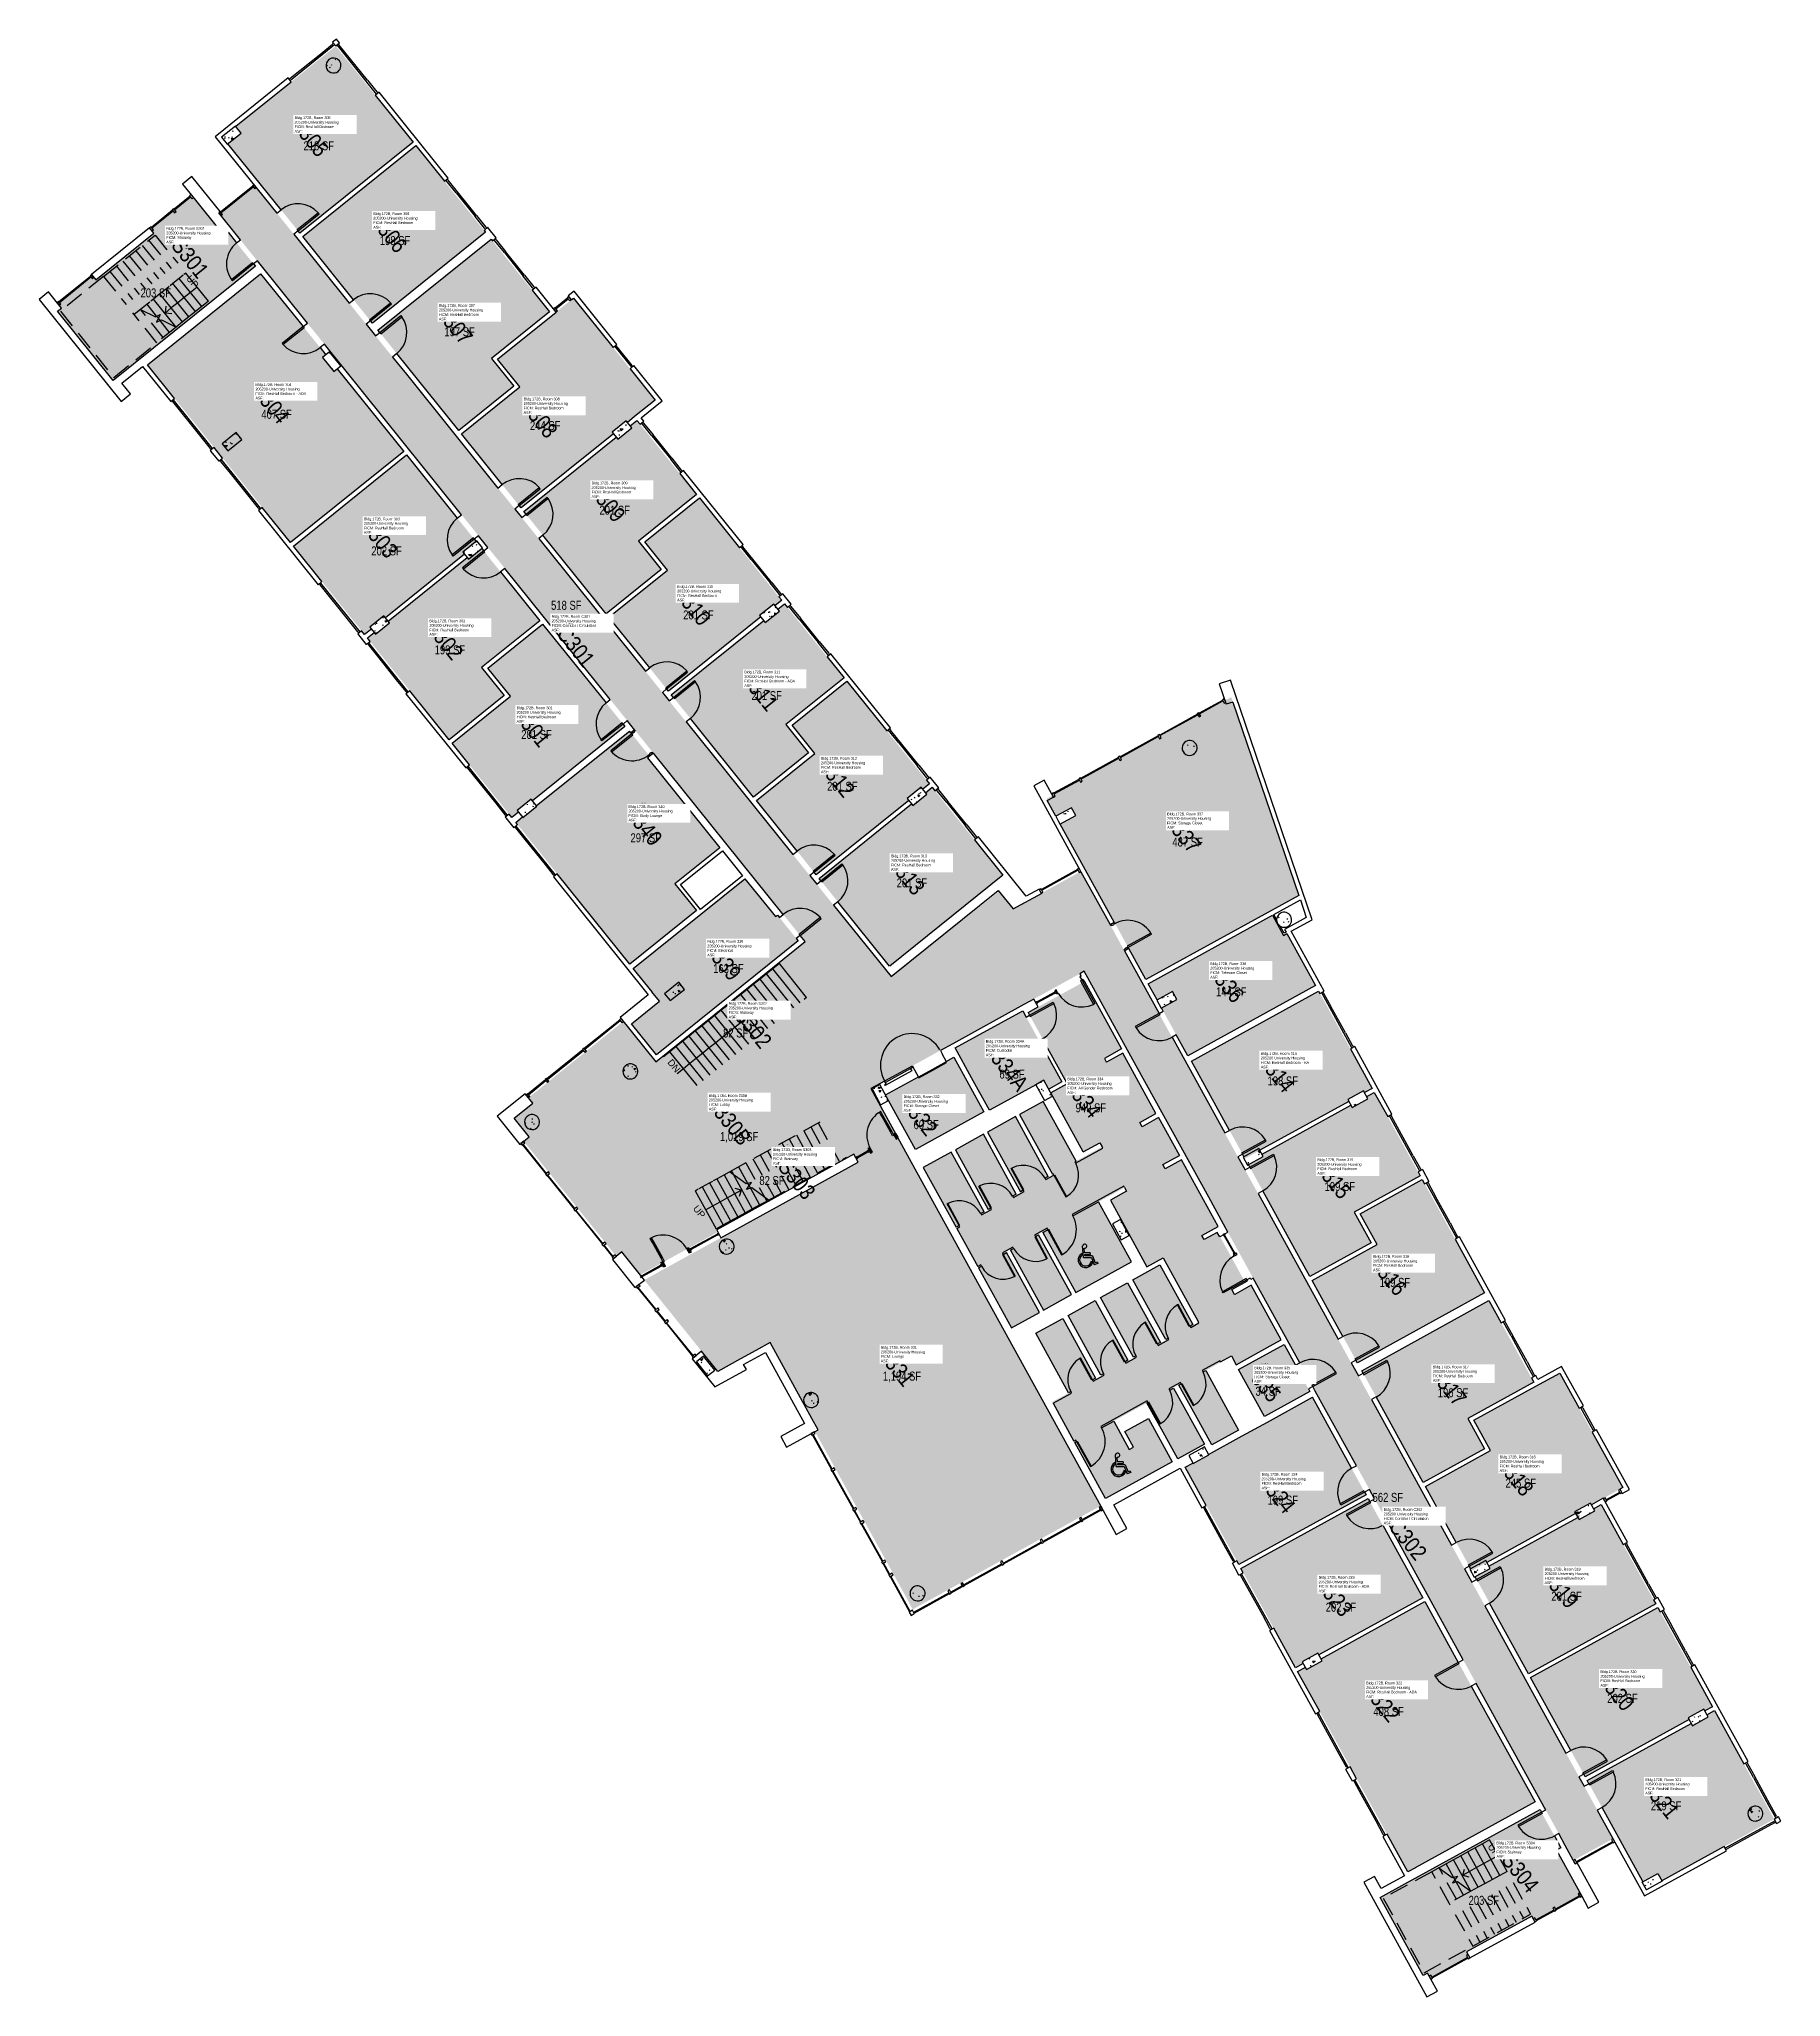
# Model space of a CAD drawing. Header units: inches. Extents: x 69233640 to 69235957, y 27660565 to 27663170.
import ezdxf
from ezdxf.enums import TextEntityAlignment as Align

# ---------------------------------------------------------------- set-up
doc = ezdxf.new("R2010")
doc.units = ezdxf.units.IN
doc.header["$LTSCALE"] = 100
doc.header["$MEASUREMENT"] = 0
doc.linetypes.add('DASHED2', pattern=[0.375, 0.25, -0.125])
doc.layers.get('0').update_dxf_attribs({"linetype": 'CONTINUOUS'})
for name, color, linetype in [('A-COLS', 5, 'CONTINUOUS'), ('A-DOOR', 2, 'CONTINUOUS'), ('A-FLOR', 3, 'CONTINUOUS'), ('A-GLAZ', 1, 'CONTINUOUS'), ('A-IDEN-ICON', 4, 'CONTINUOUS'), ('A-IDEN-RNUM', 7, 'CONTINUOUS'), ('A-IDEN-SNUM', 4, 'CONTINUOUS'), ('A-IDEN-VNUM', 4, 'CONTINUOUS'), ('A-WALL', 5, 'CONTINUOUS'), ('AREA-TEXT', 3, 'CONTINUOUS'), ('Rooms-Category-Color', 7, 'CONTINUOUS'), ('Rooms-College-Color', 7, 'CONTINUOUS'), ('Rooms-Department-Color', 7, 'CONTINUOUS'), ('Rooms-Division-Color', 7, 'CONTINUOUS'), ('Rooms-Information', 7, 'CONTINUOUS')]:
    doc.layers.add(name, color=color, linetype=linetype)
doc.styles.add('Arial', font='arial.ttf')
doc.styles.add('CP_AREA', font='arial.ttf', dxfattribs={"height": 15})
doc.styles.add('CP_ROOMSNUMBER', font='arial.ttf', dxfattribs={"height": 1})
doc.styles.add('CP_ROOMVNUMBER', font='arial.ttf', dxfattribs={"width": 0.85, "height": 0.075})
pattern_1 = [(358.8208, (69234315.58, 27661870.696), (15.38857, -22.96955), [2.88, -31.68]), (303.8208, (69234315.58, 27661870.696), (19.16407, 22.25815), [2.304, -25.344]), (49.2718, (69234316.862, 27661868.783), (34.5526, -0.712), [2.448, -26.924]), (355.0048, (69234321.563, 27661875.51), (20.73865, -35.91415), [4.32, -47.52]), (45.4568, (69234323.29, 27661872.517), (51.643, -4.5134), [3.671, -40.386]), (300.0048, (69234321.563, 27661875.51), (51.6431, -4.5136), [3.456, -38.016]), (329.8208, (69234322.475, 27661871.315), (2.3233, -27.55014), [2.88, -31.68]), (274.8208, (69234322.475, 27661871.315), (27.55224, 10.1765), [2.304, -25.344]), (20.2718, (69234322.668, 27661869.02), (29.8752, -17.37418), [2.448, -26.924]), (346.3208, (69234315.58, 27661870.696), (10.251803, 7.64958), [1.267, -23.77, 1.267, -24.461, -25.44]), (346.3208, (69234315.58, 27661870.696), (10.251803, 7.64958), [-50.765, 1.267, -24.173]), (316.3208, (69234315.58, 27661870.696), (18.13225, 1.62401), [1.267, -13.402, 1.267, -23.194, -9.696]), (316.3208, (69234315.58, 27661870.696), (18.13225, 1.62401), [-39.13, 1.267, -8.429]), (276.3208, (69234310.212, 27661877.368), (12.17612, -16.51385), [1.267, -8.333, 1.267, -28.685, -39.744]), (276.3208, (69234310.212, 27661877.368), (12.17612, -16.51385), [-39.552, 1.267, -38.477]), (266.3208, (69234307.804, 27661880.36), (17.03412, -15.03807), [1.267, -11.213, 1.267, -18.624, -28.224]), (266.3208, (69234307.804, 27661880.36), (17.03412, -15.03807), [-32.371, 1.267, -26.957])]
pattern_2 = [(358.8208, (69234315.58, 27661870.697), (15.38857, -22.96955), [2.88, -31.68]), (303.8208, (69234315.58, 27661870.697), (19.1641, 22.25815), [2.304, -25.344]), (49.2718, (69234316.862, 27661868.783), (34.5526, -0.712), [2.448, -26.924]), (355.0048, (69234321.563, 27661875.51), (20.73865, -35.9142), [4.32, -47.52]), (45.457, (69234323.29, 27661872.52), (51.643, -4.5134), [3.671, -40.386]), (300.005, (69234321.563, 27661875.51), (51.6431, -4.5136), [3.456, -38.016]), (329.8208, (69234322.475, 27661871.316), (2.3233, -27.55014), [2.88, -31.68]), (274.8208, (69234322.475, 27661871.316), (27.55224, 10.1765), [2.304, -25.344]), (20.2718, (69234322.668, 27661869.02), (29.8752, -17.3742), [2.448, -26.924]), (346.3208, (69234315.58, 27661870.697), (10.2518, 7.64958), [1.267, -23.77, 1.267, -24.461, -25.44]), (346.3208, (69234315.58, 27661870.697), (10.2518, 7.64958), [-50.765, 1.267, -24.173]), (316.3208, (69234315.58, 27661870.697), (18.13225, 1.62401), [1.267, -13.402, 1.267, -23.194, -9.696]), (316.3208, (69234315.58, 27661870.697), (18.13225, 1.62401), [-39.13, 1.267, -8.429]), (276.3208, (69234310.212, 27661877.368), (12.17612, -16.51385), [1.267, -8.333, 1.267, -28.685, -39.744]), (276.3208, (69234310.212, 27661877.368), (12.17612, -16.51385), [-39.552, 1.267, -38.477]), (266.3208, (69234307.805, 27661880.36), (17.03412, -15.03807), [1.267, -11.213, 1.267, -18.624, -28.224]), (266.3208, (69234307.805, 27661880.36), (17.03412, -15.03807), [-32.371, 1.267, -26.957])]

# ---------------------------------------------------------------- blocks, each defined once
blk = doc.blocks.new('CPHC')
for p, q in [((5.5, 8), (5, 15.8)), ((6.3, 11), (6.1, 14.1)), ((4.7, 9.6), (4.6, 10.7)), ((5.5, 8), (10.8, 8)), ((10, 11), (6.3, 11)), ((6.4, 10), (10, 10)), ((6.4, 9), (6.4, 10)), ((11.5, 9), (6.4, 9)), ((10, 11), (10, 10)), ((10.8, 8), (12.7, 3)), ((10.9, 5.7), (11.5, 4.2)), ((11.5, 9), (13.3, 4.3)), ((15.2, 3.9), (12.7, 3)), ((14.8, 4.9), (13.3, 4.3)), ((14.8, 4.9), (15.2, 3.9))]:
    blk.add_line(p, q)
for centre, radius, start, end in [((6.4, 15.5), 1.38, 260.2584, 166.6451), ((7, 6.3), 5, 118.3454, 334.8586), ((7, 6.3), 4, 125.1719, 350.8537)]:
    blk.add_arc(centre, radius, start, end)

msp = doc.modelspace()

# ---------------------------------------------------------------- hatches: boundary and pattern name
at = {"layer": 'A-COLS', "lineweight": -3}
h = msp.add_hatch(dxfattribs=at)
h.set_pattern_fill('FP_43', color=256, angle=-51.1792, style=0, pattern_type=2)
h.set_pattern_definition([(358.8208, (69234315.58, 27661870.696), (15.38857, -22.96955), [2.88, -31.68]), (303.8208, (69234315.58, 27661870.696), (19.1641, 22.25815), [2.304, -25.344]), (49.2718, (69234316.862, 27661868.782), (34.5526, -0.712), [2.448, -26.924]), (355.0048, (69234321.563, 27661875.51), (20.73865, -35.91415), [4.32, -47.52]), (45.4568, (69234323.29, 27661872.518), (51.643, -4.5134), [3.671, -40.386]), (300.005, (69234321.563, 27661875.51), (51.6431, -4.5136), [3.456, -38.016]), (329.8208, (69234322.474, 27661871.315), (2.3233, -27.55014), [2.88, -31.68]), (274.8208, (69234322.474, 27661871.315), (27.55224, 10.1765), [2.304, -25.344]), (20.2718, (69234322.668, 27661869.02), (29.8752, -17.3742), [2.448, -26.924]), (346.3208, (69234315.579, 27661870.696), (10.2518, 7.64958), [1.267, -23.77, 1.267, -24.461, -25.44]), (346.3208, (69234315.579, 27661870.696), (10.2518, 7.64958), [-50.765, 1.267, -24.173]), (316.3208, (69234315.579, 27661870.696), (18.13225, 1.62401), [1.267, -13.402, 1.267, -23.194, -9.696]), (316.3208, (69234315.579, 27661870.696), (18.13225, 1.62401), [-39.13, 1.267, -8.429]), (276.3208, (69234310.211, 27661877.368), (12.17612, -16.51385), [1.267, -8.333, 1.267, -28.685, -39.744]), (276.3208, (69234310.211, 27661877.368), (12.17612, -16.51385), [-39.552, 1.267, -38.477]), (266.3208, (69234307.804, 27661880.36), (17.03412, -15.03807), [1.267, -11.213, 1.267, -18.624, -28.224]), (266.3208, (69234307.804, 27661880.36), (17.03412, -15.03807), [-32.371, 1.267, -26.957])])
h.paths.add_polyline_path([(69234024.3, 27663128), (69234026, 27663126.7), (69234027.8, 27663125.8), (69234029.8, 27663125.2), (69234031.9, 27663125.1), (69234034, 27663125.4), (69234035.9, 27663126.2), (69234037.7, 27663127.3), (69234039.2, 27663128.8), (69234040.3, 27663130.5), (69234041.1, 27663132.5), (69234041.4, 27663134.5), (69234041.3, 27663136.6), (69234040.8, 27663138.6), (69234039.8, 27663140.5), (69234038.5, 27663142.1), (69234036.9, 27663143.5), (69234035, 27663144.4), (69234033, 27663145), (69234030.9, 27663145.1), (69234028.9, 27663144.8), (69234026.9, 27663144), (69234025.2, 27663142.9), (69234023.7, 27663141.4), (69234022.5, 27663139.7), (69234021.8, 27663137.7), (69234021.4, 27663135.6), (69234021.5, 27663133.6), (69234022.1, 27663131.5), (69234023, 27663129.7)], flags=0)
h = msp.add_hatch(dxfattribs=at)
h.set_pattern_fill('FP_34', color=256, angle=-51.1792, style=0, pattern_type=2)
h.set_pattern_definition(pattern_2)
h.paths.add_polyline_path([(69233882.4, 27663039.6), (69233890, 27663030.3), (69233908.7, 27663045.3), (69233901.1, 27663054.6)], flags=0)
h = msp.add_hatch(dxfattribs=at)
h.set_pattern_fill('FP_25', color=256, angle=38.8208, style=0, pattern_type=2)
h.set_pattern_definition([(358.8208, (69234315.58, 27661870.697), (15.38857, -22.96955), [2.88, -31.68]), (303.8208, (69234315.58, 27661870.697), (19.1641, 22.25815), [2.304, -25.344]), (49.2718, (69234316.862, 27661868.783), (34.5526, -0.712), [2.448, -26.924]), (355.005, (69234321.563, 27661875.51), (20.7387, -35.9142), [4.32, -47.52]), (45.457, (69234323.29, 27661872.52), (51.643, -4.5134), [3.671, -40.386]), (300.005, (69234321.563, 27661875.51), (51.6431, -4.5136), [3.456, -38.016]), (329.8208, (69234322.475, 27661871.316), (2.3233, -27.55014), [2.88, -31.68]), (274.8208, (69234322.475, 27661871.316), (27.5522, 10.1765), [2.304, -25.344]), (20.2718, (69234322.668, 27661869.02), (29.8752, -17.3742), [2.448, -26.924]), (346.3208, (69234315.58, 27661870.697), (10.2518, 7.64958), [1.267, -23.77, 1.267, -24.461, -25.44]), (346.3208, (69234315.58, 27661870.697), (10.2518, 7.64958), [-50.765, 1.267, -24.173]), (316.3208, (69234315.58, 27661870.697), (18.13225, 1.624), [1.267, -13.402, 1.267, -23.194, -9.696]), (316.3208, (69234315.58, 27661870.697), (18.13225, 1.624), [-39.13, 1.267, -8.429]), (276.3208, (69234310.212, 27661877.368), (12.17612, -16.51385), [1.267, -8.333, 1.267, -28.685, -39.744]), (276.3208, (69234310.212, 27661877.368), (12.17612, -16.51385), [-39.552, 1.267, -38.477]), (266.3208, (69234307.805, 27661880.36), (17.03412, -15.03807), [1.267, -11.213, 1.267, -18.624, -28.224]), (266.3208, (69234307.805, 27661880.36), (17.03412, -15.03807), [-32.371, 1.267, -26.957])])
h.paths.add_polyline_path([(69234031.8, 27662727.9), (69234041.2, 27662735.4), (69234026.1, 27662754.1), (69234016.8, 27662746.6)], flags=0)
h = msp.add_hatch(dxfattribs=at)
h.set_pattern_fill('FP_22', color=256, angle=-51.1792, style=0, pattern_type=2)
h.set_pattern_definition([(358.8208, (69234315.58, 27661870.696), (15.38857, -22.96955), [2.88, -31.68]), (303.821, (69234315.58, 27661870.696), (19.1641, 22.2581), [2.304, -25.344]), (49.272, (69234316.862, 27661868.782), (34.5526, -0.712), [2.448, -26.924]), (355.005, (69234321.563, 27661875.51), (20.7387, -35.9142), [4.32, -47.52]), (45.457, (69234323.29, 27661872.518), (51.643, -4.5134), [3.671, -40.386]), (300.005, (69234321.563, 27661875.51), (51.6431, -4.5136), [3.456, -38.016]), (329.8208, (69234322.474, 27661871.315), (2.3233, -27.55014), [2.88, -31.68]), (274.821, (69234322.474, 27661871.315), (27.5522, 10.1765), [2.304, -25.344]), (20.272, (69234322.668, 27661869.02), (29.8752, -17.3742), [2.448, -26.924]), (346.3208, (69234315.579, 27661870.696), (10.2518, 7.64958), [1.267, -23.77, 1.267, -24.461, -25.44]), (346.3208, (69234315.579, 27661870.696), (10.2518, 7.64958), [-50.765, 1.267, -24.173]), (316.3208, (69234315.58, 27661870.696), (18.13225, 1.624), [1.267, -13.402, 1.267, -23.194, -9.696]), (316.3208, (69234315.58, 27661870.696), (18.13225, 1.624), [-39.13, 1.267, -8.429]), (276.3208, (69234310.211, 27661877.368), (12.17612, -16.51385), [1.267, -8.333, 1.267, -28.685, -39.744]), (276.3208, (69234310.211, 27661877.368), (12.17612, -16.51385), [-39.552, 1.267, -38.477]), (266.3208, (69234307.804, 27661880.36), (17.0341, -15.03807), [1.267, -11.213, 1.267, -18.624, -28.224]), (266.3208, (69234307.804, 27661880.36), (17.0341, -15.03807), [-32.371, 1.267, -26.957])])
h.paths.add_polyline_path([(69234402.2, 27662647.3), (69234409.8, 27662638), (69234428.5, 27662653), (69234420.9, 27662662.4), (69234418.6, 27662660.4)], flags=0)
h = msp.add_hatch(dxfattribs=at)
h.set_pattern_fill('FP_27', color=256, angle=-51.1792, style=0, pattern_type=2)
h.set_pattern_definition(pattern_2)
h.paths.add_polyline_path([(69233883.4, 27662631.6), (69233891, 27662622.3), (69233909.6, 27662637.3), (69233902.1, 27662646.6)], flags=0)
h = msp.add_hatch(dxfattribs=at)
h.set_pattern_fill('FP_29', color=256, angle=-51.1792, style=0, pattern_type=2)
h.set_pattern_definition(pattern_2)
h.paths.add_polyline_path([(69234203.5, 27662487.4), (69234211, 27662478.1), (69234229.7, 27662493.1), (69234222.2, 27662502.5)], flags=0)
h = msp.add_hatch(dxfattribs=at)
h.set_pattern_fill('FP_21', color=256, angle=-51.1792, style=0, pattern_type=2)
h.set_pattern_definition([(358.821, (69234315.58, 27661870.696), (15.3886, -22.96955), [2.88, -31.68]), (303.821, (69234315.58, 27661870.696), (19.1641, 22.2581), [2.304, -25.344]), (49.272, (69234316.862, 27661868.782), (34.5526, -0.712), [2.448, -26.924]), (355.005, (69234321.563, 27661875.51), (20.7387, -35.9142), [4.32, -47.52]), (45.457, (69234323.29, 27661872.518), (51.643, -4.5134), [3.671, -40.386]), (300.005, (69234321.563, 27661875.51), (51.6431, -4.5136), [3.456, -38.016]), (329.821, (69234322.474, 27661871.315), (2.3233, -27.55014), [2.88, -31.68]), (274.821, (69234322.474, 27661871.315), (27.5522, 10.1765), [2.304, -25.344]), (20.272, (69234322.668, 27661869.02), (29.8752, -17.3742), [2.448, -26.924]), (346.3208, (69234315.58, 27661870.696), (10.2518, 7.64958), [1.267, -23.77, 1.267, -24.461, -25.44]), (346.3208, (69234315.58, 27661870.696), (10.2518, 7.64958), [-50.765, 1.267, -24.173]), (316.3208, (69234315.58, 27661870.696), (18.13225, 1.624), [1.267, -13.402, 1.267, -23.194, -9.696]), (316.3208, (69234315.58, 27661870.696), (18.13225, 1.624), [-39.13, 1.267, -8.429]), (276.3208, (69234310.212, 27661877.368), (12.17612, -16.51385), [1.267, -8.333, 1.267, -28.685, -39.744]), (276.3208, (69234310.212, 27661877.368), (12.17612, -16.51385), [-39.552, 1.267, -38.477]), (266.3208, (69234307.804, 27661880.36), (17.0341, -15.03807), [1.267, -11.213, 1.267, -18.624, -28.224]), (266.3208, (69234307.804, 27661880.36), (17.0341, -15.03807), [-32.371, 1.267, -26.957])])
h.paths.add_polyline_path([(69234598.5, 27662403.4), (69234606, 27662394.1), (69234624.7, 27662409.1), (69234617.2, 27662418.5)], flags=0)
h = msp.add_hatch(dxfattribs=at)
h.set_pattern_fill('FP_26', color=256, angle=-51.1792, style=0, pattern_type=2)
h.set_pattern_definition(pattern_2)
h.paths.add_polyline_path([(69234079.6, 27662387.7), (69234087.2, 27662378.4), (69234105.9, 27662393.4), (69234098.3, 27662402.8)], flags=0)
h = msp.add_hatch(dxfattribs=at)
h.set_pattern_fill('FP_3', color=256, angle=-61.1792, style=0, pattern_type=2)
h.set_pattern_definition([(358.8208, (69234315.58, 27661870.697), (15.38857, -22.96955), [2.88, -31.68]), (303.8208, (69234315.58, 27661870.697), (19.1641, 22.25815), [2.304, -25.344]), (49.2718, (69234316.862, 27661868.782), (34.5526, -0.712), [2.448, -26.924]), (355.005, (69234321.564, 27661875.51), (20.7387, -35.9142), [4.32, -47.52]), (45.457, (69234323.29, 27661872.518), (51.643, -4.5134), [3.671, -40.386]), (300.005, (69234321.564, 27661875.51), (51.6431, -4.5136), [3.456, -38.016]), (329.8208, (69234322.475, 27661871.315), (2.3233, -27.55014), [2.88, -31.68]), (274.8208, (69234322.475, 27661871.315), (27.5522, 10.1765), [2.304, -25.344]), (20.2718, (69234322.668, 27661869.02), (29.8752, -17.3742), [2.448, -26.924]), (346.3208, (69234315.58, 27661870.697), (10.2518, 7.64958), [1.267, -23.77, 1.267, -24.461, -25.44]), (346.3208, (69234315.58, 27661870.697), (10.2518, 7.64958), [-50.765, 1.267, -24.173]), (316.3208, (69234315.58, 27661870.697), (18.13225, 1.624), [1.267, -13.402, 1.267, -23.194, -9.696]), (316.3208, (69234315.58, 27661870.697), (18.13225, 1.624), [-39.13, 1.267, -8.429]), (276.3208, (69234310.212, 27661877.368), (12.17612, -16.51385), [1.267, -8.333, 1.267, -28.685, -39.744]), (276.3208, (69234310.212, 27661877.368), (12.17612, -16.51385), [-39.552, 1.267, -38.477]), (266.3208, (69234307.804, 27661880.36), (17.03412, -15.03807), [1.267, -11.213, 1.267, -18.624, -28.224]), (266.3208, (69234307.804, 27661880.36), (17.03412, -15.03807), [-32.371, 1.267, -26.957])])
h.paths.add_polyline_path([(69235162.4, 27662221.3), (69235163.7, 27662219.7), (69235165.4, 27662218.5), (69235167.3, 27662217.6), (69235169.3, 27662217.1), (69235171.4, 27662217), (69235173.5, 27662217.4), (69235175.4, 27662218.2), (69235177.1, 27662219.4), (69235178.6, 27662221), (69235179.6, 27662222.8), (69235180.3, 27662224.7), (69235180.6, 27662226.8), (69235180.4, 27662228.9), (69235179.8, 27662230.9), (69235178.8, 27662232.7), (69235177.4, 27662234.3), (69235175.8, 27662235.6), (69235173.9, 27662236.5), (69235171.8, 27662236.9), (69235169.7, 27662237), (69235167.7, 27662236.6), (69235165.8, 27662235.8), (69235164, 27662234.6), (69235162.6, 27662233.1), (69235161.5, 27662231.3), (69235160.8, 27662229.3), (69235160.6, 27662227.2), (69235160.8, 27662225.1), (69235161.4, 27662223.1)], flags=0)
h = msp.add_hatch(dxfattribs=at)
h.set_pattern_fill('FP_28', color=256, angle=-51.1792, style=0, pattern_type=2)
h.set_pattern_definition([(358.821, (69234315.58, 27661870.697), (15.3886, -22.9695), [2.88, -31.68]), (303.821, (69234315.58, 27661870.697), (19.164, 22.2581), [2.304, -25.344]), (49.272, (69234316.862, 27661868.783), (34.5526, -0.712), [2.448, -26.924]), (355.005, (69234321.563, 27661875.51), (20.7387, -35.914), [4.32, -47.52]), (45.457, (69234323.29, 27661872.52), (51.643, -4.5134), [3.671, -40.386]), (300.005, (69234321.563, 27661875.51), (51.643, -4.5136), [3.456, -38.016]), (329.821, (69234322.475, 27661871.316), (2.3233, -27.5501), [2.88, -31.68]), (274.821, (69234322.475, 27661871.316), (27.5522, 10.1765), [2.304, -25.344]), (20.272, (69234322.668, 27661869.02), (29.8752, -17.3742), [2.448, -26.924]), (346.321, (69234315.58, 27661870.697), (10.2518, 7.64958), [1.267, -23.77, 1.267, -24.461, -25.44]), (346.321, (69234315.58, 27661870.697), (10.2518, 7.64958), [-50.765, 1.267, -24.173]), (316.321, (69234315.58, 27661870.697), (18.13225, 1.624), [1.267, -13.402, 1.267, -23.194, -9.696]), (316.321, (69234315.58, 27661870.697), (18.13225, 1.624), [-39.13, 1.267, -8.429]), (276.321, (69234310.212, 27661877.368), (12.17612, -16.51385), [1.267, -8.333, 1.267, -28.685, -39.744]), (276.321, (69234310.212, 27661877.368), (12.17612, -16.51385), [-39.552, 1.267, -38.477]), (266.321, (69234307.805, 27661880.36), (17.0341, -15.0381), [1.267, -11.213, 1.267, -18.624, -28.224]), (266.321, (69234307.805, 27661880.36), (17.0341, -15.0381), [-32.371, 1.267, -26.957])])
h.paths.add_polyline_path([(69234275.9, 27662143.9), (69234283.4, 27662134.5), (69234302.1, 27662149.6), (69234294.6, 27662158.9)], flags=0)
h = msp.add_hatch(dxfattribs=at)
h.set_pattern_fill('FP_23', color=256, angle=-51.1792, style=0, pattern_type=2)
h.set_pattern_definition([(358.821, (69234315.58, 27661870.696), (15.3886, -22.96955), [2.88, -31.68]), (303.821, (69234315.58, 27661870.696), (19.1641, 22.2581), [2.304, -25.344]), (49.272, (69234316.862, 27661868.782), (34.5526, -0.712), [2.448, -26.924]), (355.005, (69234321.563, 27661875.51), (20.7387, -35.9142), [4.32, -47.52]), (45.457, (69234323.29, 27661872.518), (51.643, -4.5134), [3.671, -40.386]), (300.005, (69234321.563, 27661875.51), (51.643, -4.5136), [3.456, -38.016]), (329.821, (69234322.474, 27661871.315), (2.3233, -27.5501), [2.88, -31.68]), (274.821, (69234322.474, 27661871.315), (27.5522, 10.1765), [2.304, -25.344]), (20.272, (69234322.668, 27661869.02), (29.8752, -17.3742), [2.448, -26.924]), (346.3208, (69234315.58, 27661870.696), (10.2518, 7.64958), [1.267, -23.77, 1.267, -24.461, -25.44]), (346.3208, (69234315.58, 27661870.696), (10.2518, 7.64958), [-50.765, 1.267, -24.173]), (316.3208, (69234315.58, 27661870.696), (18.13225, 1.624), [1.267, -13.402, 1.267, -23.194, -9.696]), (316.3208, (69234315.58, 27661870.696), (18.13225, 1.624), [-39.13, 1.267, -8.429]), (276.3208, (69234310.212, 27661877.368), (12.17612, -16.51385), [1.267, -8.333, 1.267, -28.685, -39.744]), (276.3208, (69234310.212, 27661877.368), (12.17612, -16.51385), [-39.552, 1.267, -38.477]), (266.3208, (69234307.804, 27661880.36), (17.0341, -15.03807), [1.267, -11.213, 1.267, -18.624, -28.224]), (266.3208, (69234307.804, 27661880.36), (17.0341, -15.03807), [-32.371, 1.267, -26.957])])
h.paths.add_polyline_path([(69234794.7, 27662159.6), (69234802.2, 27662150.2), (69234820.9, 27662165.3), (69234813.4, 27662174.6)], flags=0)
h = msp.add_hatch(dxfattribs=at)
h.set_pattern_fill('FP_2', color=256, angle=-61.1792, style=0, pattern_type=2)
h.set_pattern_definition([(358.8208, (69234315.58, 27661870.696), (15.3886, -22.96955), [2.88, -31.68]), (303.821, (69234315.58, 27661870.696), (19.1641, 22.2581), [2.304, -25.344]), (49.272, (69234316.862, 27661868.783), (34.5526, -0.712), [2.448, -26.924]), (355.005, (69234321.563, 27661875.51), (20.7387, -35.9142), [4.32, -47.52]), (45.457, (69234323.29, 27661872.517), (51.643, -4.5134), [3.671, -40.386]), (300.005, (69234321.563, 27661875.51), (51.6431, -4.5136), [3.456, -38.016]), (329.8208, (69234322.475, 27661871.315), (2.3233, -27.55014), [2.88, -31.68]), (274.821, (69234322.475, 27661871.315), (27.5522, 10.1765), [2.304, -25.344]), (20.272, (69234322.668, 27661869.02), (29.8752, -17.3742), [2.448, -26.924]), (346.3208, (69234315.58, 27661870.696), (10.2518, 7.64958), [1.267, -23.77, 1.267, -24.461, -25.44]), (346.3208, (69234315.58, 27661870.696), (10.2518, 7.64958), [-50.765, 1.267, -24.173]), (316.3208, (69234315.58, 27661870.696), (18.13225, 1.624), [1.267, -13.402, 1.267, -23.194, -9.696]), (316.3208, (69234315.58, 27661870.696), (18.13225, 1.624), [-39.13, 1.267, -8.429]), (276.3208, (69234310.212, 27661877.368), (12.17612, -16.51385), [1.267, -8.333, 1.267, -28.685, -39.744]), (276.3208, (69234310.212, 27661877.368), (12.17612, -16.51385), [-39.552, 1.267, -38.477]), (266.3208, (69234307.804, 27661880.36), (17.0341, -15.03807), [1.267, -11.213, 1.267, -18.624, -28.224]), (266.3208, (69234307.804, 27661880.36), (17.0341, -15.03807), [-32.371, 1.267, -26.957])])
h.paths.add_polyline_path([(69234998.1, 27662125.4), (69235019.2, 27662137), (69235013.4, 27662147.5), (69234992.4, 27662136)], flags=0)
h = msp.add_hatch(dxfattribs=at)
h.set_pattern_fill('FP_4', color=256, angle=-61.1792, style=0, pattern_type=2)
h.set_pattern_definition([(358.8208, (69234315.58, 27661870.697), (15.38857, -22.96955), [2.88, -31.68]), (303.8208, (69234315.58, 27661870.697), (19.1641, 22.25815), [2.304, -25.344]), (49.2718, (69234316.862, 27661868.782), (34.5526, -0.712), [2.448, -26.924]), (355.005, (69234321.564, 27661875.51), (20.7387, -35.9142), [4.32, -47.52]), (45.457, (69234323.29, 27661872.518), (51.643, -4.5134), [3.671, -40.386]), (300.005, (69234321.564, 27661875.51), (51.6431, -4.5136), [3.456, -38.016]), (329.8208, (69234322.475, 27661871.315), (2.3233, -27.55014), [2.88, -31.68]), (274.8208, (69234322.475, 27661871.315), (27.5522, 10.1765), [2.304, -25.344]), (20.2718, (69234322.668, 27661869.02), (29.8752, -17.3742), [2.448, -26.924]), (346.3208, (69234315.58, 27661870.697), (10.2518, 7.64958), [1.267, -23.77, 1.267, -24.461, -25.44]), (346.3208, (69234315.58, 27661870.697), (10.2518, 7.64958), [-50.765, 1.267, -24.173]), (316.3208, (69234315.58, 27661870.697), (18.13225, 1.624), [1.267, -13.402, 1.267, -23.194, -9.696]), (316.3208, (69234315.58, 27661870.697), (18.13225, 1.624), [-39.13, 1.267, -8.429]), (276.3208, (69234310.212, 27661877.368), (12.17612, -16.51385), [1.267, -8.333, 1.267, -28.685, -39.744]), (276.3208, (69234310.212, 27661877.368), (12.17612, -16.51385), [-39.552, 1.267, -38.477]), (266.3208, (69234307.804, 27661880.36), (17.03412, -15.03807), [1.267, -11.213, 1.267, -18.624, -28.224]), (266.3208, (69234307.804, 27661880.36), (17.03412, -15.03807), [-32.371, 1.267, -26.957])])
h.paths.add_polyline_path([(69235288.2, 27661992.6), (69235289.6, 27661991), (69235291.2, 27661989.8), (69235293.1, 27661988.9), (69235295.2, 27661988.4), (69235297.2, 27661988.4), (69235299.3, 27661988.8), (69235301.2, 27661989.6), (69235302.9, 27661990.8), (69235304.4, 27661992.3), (69235305.5, 27661994.1), (69235306.1, 27661996.1), (69235306.4, 27661998.1), (69235306.2, 27662000.2), (69235305.6, 27662002.2), (69235304.6, 27662004), (69235303.2, 27662005.6), (69235301.6, 27662006.9), (69235299.7, 27662007.8), (69235297.7, 27662008.3), (69235295.6, 27662008.3), (69235293.5, 27662007.9), (69235291.6, 27662007.1), (69235289.9, 27662005.9), (69235288.4, 27662004.4), (69235287.4, 27662002.6), (69235286.7, 27662000.6), (69235286.4, 27661998.5), (69235286.6, 27661996.5), (69235287.2, 27661994.5)], flags=0)
h = msp.add_hatch(dxfattribs=at)
h.set_pattern_fill('FP_8', color=256, angle=-51.1792, style=0, pattern_type=2)
h.set_pattern_definition([(358.821, (69234315.58, 27661870.697), (15.3886, -22.9695), [2.88, -31.68]), (303.82, (69234315.58, 27661870.697), (19.164, 22.258), [2.304, -25.344]), (49.272, (69234316.862, 27661868.783), (34.5526, -0.712), [2.448, -26.924]), (355.005, (69234321.563, 27661875.51), (20.7387, -35.914), [4.32, -47.52]), (45.457, (69234323.29, 27661872.52), (51.643, -4.513), [3.671, -40.386]), (300.005, (69234321.563, 27661875.51), (51.643, -4.514), [3.456, -38.016]), (329.821, (69234322.475, 27661871.316), (2.3233, -27.5501), [2.88, -31.68]), (274.82, (69234322.475, 27661871.316), (27.5522, 10.1765), [2.304, -25.344]), (20.272, (69234322.668, 27661869.02), (29.875, -17.374), [2.448, -26.924]), (346.321, (69234315.58, 27661870.697), (10.2518, 7.6496), [1.267, -23.77, 1.267, -24.461, -25.44]), (346.321, (69234315.58, 27661870.697), (10.2518, 7.6496), [-50.765, 1.267, -24.173]), (316.321, (69234315.58, 27661870.697), (18.1322, 1.624), [1.267, -13.402, 1.267, -23.194, -9.696]), (316.321, (69234315.58, 27661870.697), (18.1322, 1.624), [-39.13, 1.267, -8.429]), (276.321, (69234310.212, 27661877.368), (12.1761, -16.51385), [1.267, -8.333, 1.267, -28.685, -39.744]), (276.321, (69234310.212, 27661877.368), (12.1761, -16.51385), [-39.552, 1.267, -38.477]), (266.321, (69234307.805, 27661880.36), (17.0341, -15.038), [1.267, -11.213, 1.267, -18.624, -28.224]), (266.321, (69234307.805, 27661880.36), (17.0341, -15.038), [-32.371, 1.267, -26.957])])
h.paths.add_polyline_path([(69234472.1, 27661900), (69234479.6, 27661890.7), (69234498.3, 27661905.7), (69234490.8, 27661915.1)], flags=0)
h = msp.add_hatch(dxfattribs=at)
h.set_pattern_fill('FP_18', color=256, angle=-61.1792, style=0, pattern_type=2)
h.set_pattern_definition([(358.8208, (69234315.58, 27661870.696), (15.38857, -22.96955), [2.88, -31.68]), (303.821, (69234315.58, 27661870.696), (19.1641, 22.25815), [2.304, -25.344]), (49.272, (69234316.862, 27661868.783), (34.5526, -0.712), [2.448, -26.924]), (355.005, (69234321.563, 27661875.51), (20.7387, -35.9142), [4.32, -47.52]), (45.457, (69234323.29, 27661872.517), (51.643, -4.5134), [3.671, -40.386]), (300.005, (69234321.563, 27661875.51), (51.6431, -4.5136), [3.456, -38.016]), (329.8208, (69234322.475, 27661871.315), (2.3233, -27.55014), [2.88, -31.68]), (274.821, (69234322.475, 27661871.315), (27.5522, 10.1765), [2.304, -25.344]), (20.272, (69234322.668, 27661869.02), (29.8752, -17.3742), [2.448, -26.924]), (346.3208, (69234315.58, 27661870.696), (10.2518, 7.64958), [1.267, -23.77, 1.267, -24.461, -25.44]), (346.3208, (69234315.58, 27661870.696), (10.2518, 7.64958), [-50.765, 1.267, -24.173]), (316.3208, (69234315.58, 27661870.696), (18.13225, 1.624), [1.267, -13.402, 1.267, -23.194, -9.696]), (316.3208, (69234315.58, 27661870.696), (18.13225, 1.624), [-39.13, 1.267, -8.429]), (276.3208, (69234310.212, 27661877.368), (12.17612, -16.51385), [1.267, -8.333, 1.267, -28.685, -39.744]), (276.3208, (69234310.212, 27661877.368), (12.17612, -16.51385), [-39.552, 1.267, -38.477]), (266.3208, (69234307.804, 27661880.36), (17.03412, -15.03807), [1.267, -11.213, 1.267, -18.624, -28.224]), (266.3208, (69234307.804, 27661880.36), (17.03412, -15.03807), [-32.371, 1.267, -26.957])])
h.paths.add_polyline_path([(69235132.7, 27661880.9), (69235153.7, 27661892.4), (69235148, 27661903), (69235126.9, 27661891.4)], flags=0)
h = msp.add_hatch(dxfattribs=at)
h.set_pattern_fill('FP_10', color=256, angle=-61.1792, style=0, pattern_type=2)
h.set_pattern_definition([(358.82, (69234315.58, 27661870.697), (15.3886, -22.9695), [2.88, -31.68]), (303.82, (69234315.58, 27661870.697), (19.164, 22.258), [2.304, -25.344]), (49.272, (69234316.862, 27661868.783), (34.5526, -0.712), [2.448, -26.924]), (355.005, (69234321.563, 27661875.51), (20.739, -35.914), [4.32, -47.52]), (45.457, (69234323.29, 27661872.518), (51.643, -4.513), [3.671, -40.386]), (300.005, (69234321.563, 27661875.51), (51.643, -4.514), [3.456, -38.016]), (329.82, (69234322.475, 27661871.315), (2.3233, -27.55), [2.88, -31.68]), (274.82, (69234322.475, 27661871.315), (27.552, 10.1765), [2.304, -25.344]), (20.272, (69234322.668, 27661869.02), (29.875, -17.374), [2.448, -26.924]), (346.321, (69234315.58, 27661870.697), (10.2518, 7.6496), [1.267, -23.77, 1.267, -24.461, -25.44]), (346.321, (69234315.58, 27661870.697), (10.2518, 7.6496), [-50.765, 1.267, -24.173]), (316.321, (69234315.58, 27661870.697), (18.1322, 1.624), [1.267, -13.402, 1.267, -23.194, -9.696]), (316.321, (69234315.58, 27661870.697), (18.1322, 1.624), [-39.13, 1.267, -8.429]), (276.321, (69234310.212, 27661877.368), (12.1761, -16.51385), [1.267, -8.333, 1.267, -28.685, -39.744]), (276.321, (69234310.212, 27661877.368), (12.1761, -16.51385), [-39.552, 1.267, -38.477]), (266.321, (69234307.804, 27661880.36), (17.0341, -15.038), [1.267, -11.213, 1.267, -18.624, -28.224]), (266.321, (69234307.804, 27661880.36), (17.0341, -15.038), [-32.371, 1.267, -26.957])])
h.paths.add_polyline_path([(69234418.2, 27661790.8), (69234419.6, 27661789.2), (69234421.2, 27661787.9), (69234423.1, 27661787), (69234425.2, 27661786.5), (69234427.3, 27661786.5), (69234429.3, 27661786.9), (69234431.2, 27661787.7), (69234433, 27661788.9), (69234434.4, 27661790.4), (69234435.5, 27661792.2), (69234436.2, 27661794.2), (69234436.4, 27661796.3), (69234436.2, 27661798.3), (69234435.6, 27661800.3), (69234434.6, 27661802.2), (69234433.3, 27661803.8), (69234431.6, 27661805), (69234429.7, 27661805.9), (69234427.7, 27661806.4), (69234425.6, 27661806.4), (69234423.5, 27661806), (69234421.6, 27661805.2), (69234419.9, 27661804), (69234418.4, 27661802.5), (69234417.4, 27661800.7), (69234416.7, 27661798.7), (69234416.4, 27661796.7), (69234416.6, 27661794.6), (69234417.2, 27661792.6)], flags=0)
h = msp.add_hatch(dxfattribs=at)
h.set_pattern_fill('FP_9', color=256, angle=28.8208, style=0, pattern_type=2)
h.set_pattern_definition([(358.821, (69234315.58, 27661870.696), (15.3886, -22.9695), [2.88, -31.68]), (303.821, (69234315.58, 27661870.696), (19.164, 22.2581), [2.304, -25.344]), (49.272, (69234316.862, 27661868.782), (34.5526, -0.712), [2.448, -26.924]), (355.005, (69234321.563, 27661875.51), (20.7387, -35.9142), [4.32, -47.52]), (45.457, (69234323.29, 27661872.517), (51.643, -4.5134), [3.671, -40.386]), (300.005, (69234321.563, 27661875.51), (51.643, -4.5136), [3.456, -38.016]), (329.821, (69234322.474, 27661871.316), (2.3233, -27.5501), [2.88, -31.68]), (274.821, (69234322.474, 27661871.316), (27.5522, 10.1765), [2.304, -25.344]), (20.272, (69234322.668, 27661869.02), (29.8752, -17.3742), [2.448, -26.924]), (346.3208, (69234315.58, 27661870.696), (10.2518, 7.64958), [1.267, -23.77, 1.267, -24.461, -25.44]), (346.3208, (69234315.58, 27661870.696), (10.2518, 7.64958), [-50.765, 1.267, -24.173]), (316.3208, (69234315.58, 27661870.696), (18.13225, 1.624), [1.267, -13.402, 1.267, -23.194, -9.696]), (316.3208, (69234315.58, 27661870.696), (18.13225, 1.624), [-39.13, 1.267, -8.429]), (276.3208, (69234310.212, 27661877.368), (12.17612, -16.51385), [1.267, -8.333, 1.267, -28.685, -39.744]), (276.3208, (69234310.212, 27661877.368), (12.17612, -16.51385), [-39.552, 1.267, -38.477]), (266.321, (69234307.804, 27661880.36), (17.0341, -15.0381), [1.267, -11.213, 1.267, -18.624, -28.224]), (266.321, (69234307.804, 27661880.36), (17.0341, -15.0381), [-32.371, 1.267, -26.957])])
h.paths.add_polyline_path([(69234759.5, 27661752.2), (69234770, 27661757.9), (69234758.5, 27661779), (69234748, 27661773.2), (69234758.7, 27661753.7)], flags=0)
h = msp.add_hatch(dxfattribs=at)
h.set_pattern_fill('FP_24', color=256, angle=-151.1792, style=0, pattern_type=2)
h.set_pattern_definition([(358.821, (69234315.58, 27661870.696), (15.3886, -22.96955), [2.88, -31.68]), (303.821, (69234315.58, 27661870.696), (19.1641, 22.2581), [2.304, -25.344]), (49.272, (69234316.862, 27661868.782), (34.5526, -0.712), [2.448, -26.924]), (355.005, (69234321.564, 27661875.51), (20.7387, -35.9142), [4.32, -47.52]), (45.457, (69234323.29, 27661872.518), (51.643, -4.5134), [3.671, -40.386]), (300.005, (69234321.564, 27661875.51), (51.6431, -4.5136), [3.456, -38.016]), (329.821, (69234322.475, 27661871.315), (2.3233, -27.55014), [2.88, -31.68]), (274.821, (69234322.475, 27661871.315), (27.5522, 10.1765), [2.304, -25.344]), (20.272, (69234322.668, 27661869.02), (29.8752, -17.3742), [2.448, -26.924]), (346.3208, (69234315.579, 27661870.696), (10.2518, 7.64958), [1.267, -23.77, 1.267, -24.461, -25.44]), (346.3208, (69234315.579, 27661870.696), (10.2518, 7.64958), [-50.765, 1.267, -24.173]), (316.3208, (69234315.579, 27661870.696), (18.13225, 1.624), [1.267, -13.402, 1.267, -23.194, -9.696]), (316.3208, (69234315.579, 27661870.696), (18.13225, 1.624), [-39.13, 1.267, -8.429]), (276.3208, (69234310.211, 27661877.368), (12.17612, -16.51385), [1.267, -8.333, 1.267, -28.685, -39.744]), (276.3208, (69234310.211, 27661877.368), (12.17612, -16.51385), [-39.552, 1.267, -38.477]), (266.3208, (69234307.804, 27661880.36), (17.0341, -15.03807), [1.267, -11.213, 1.267, -18.624, -28.224]), (266.3208, (69234307.804, 27661880.36), (17.0341, -15.03807), [-32.371, 1.267, -26.957])])
h.paths.add_polyline_path([(69234977.7, 27661757.9), (69234988.2, 27661763.7), (69234976.7, 27661784.7), (69234966.2, 27661778.9), (69234977.7, 27661757.9)], flags=0)
h = msp.add_hatch(dxfattribs=at)
h.set_pattern_fill('FP_5', color=256, angle=-61.1792, style=0, pattern_type=2)
h.set_pattern_definition(pattern_1)
h.paths.add_polyline_path([(69235387, 27661748.6), (69235408, 27661760.1), (69235402.2, 27661770.7), (69235381.2, 27661759.1)], flags=0)
h = msp.add_hatch(dxfattribs=at)
h.set_pattern_fill('FP_30', color=256, angle=-61.1792, style=0, pattern_type=2)
h.set_pattern_definition([(358.82, (69234315.58, 27661870.696), (15.3886, -22.9695), [2.88, -31.68]), (303.82, (69234315.58, 27661870.696), (19.164, 22.258), [2.304, -25.344]), (49.272, (69234316.862, 27661868.783), (34.5526, -0.712), [2.448, -26.924]), (355.005, (69234321.563, 27661875.51), (20.739, -35.914), [4.32, -47.52]), (45.457, (69234323.29, 27661872.518), (51.643, -4.513), [3.671, -40.386]), (300.005, (69234321.563, 27661875.51), (51.643, -4.514), [3.456, -38.016]), (329.82, (69234322.475, 27661871.315), (2.3233, -27.55), [2.88, -31.68]), (274.82, (69234322.475, 27661871.315), (27.552, 10.1765), [2.304, -25.344]), (20.272, (69234322.668, 27661869.02), (29.875, -17.374), [2.448, -26.924]), (346.321, (69234315.58, 27661870.6965), (10.2518, 7.6496), [1.267, -23.77, 1.267, -24.461, -25.44]), (346.321, (69234315.58, 27661870.6965), (10.2518, 7.6496), [-50.765, 1.267, -24.173]), (316.321, (69234315.58, 27661870.696), (18.1322, 1.624), [1.267, -13.402, 1.267, -23.194, -9.696]), (316.321, (69234315.58, 27661870.696), (18.1322, 1.624), [-39.13, 1.267, -8.429]), (276.321, (69234310.212, 27661877.368), (12.1761, -16.51385), [1.267, -8.333, 1.267, -28.685, -39.744]), (276.321, (69234310.212, 27661877.368), (12.1761, -16.51385), [-39.552, 1.267, -38.477]), (266.321, (69234307.804, 27661880.36), (17.0341, -15.038), [1.267, -11.213, 1.267, -18.624, -28.224]), (266.321, (69234307.804, 27661880.36), (17.0341, -15.038), [-32.371, 1.267, -26.957])])
h.paths.add_polyline_path([(69234287.4, 27661723.4), (69234288.8, 27661721.8), (69234290.5, 27661720.5), (69234292.4, 27661719.6), (69234294.4, 27661719.2), (69234296.5, 27661719.1), (69234298.5, 27661719.5), (69234300.5, 27661720.3), (69234302.2, 27661721.5), (69234303.6, 27661723), (69234304.7, 27661724.8), (69234305.4, 27661726.8), (69234305.6, 27661728.9), (69234305.5, 27661731), (69234304.9, 27661733), (69234303.9, 27661734.8), (69234302.5, 27661736.4), (69234300.8, 27661737.6), (69234298.9, 27661738.5), (69234296.9, 27661739), (69234294.8, 27661739), (69234292.7, 27661738.6), (69234290.8, 27661737.8), (69234289.1, 27661736.6), (69234287.7, 27661735.1), (69234286.6, 27661733.3), (69234285.9, 27661731.3), (69234285.6, 27661729.3), (69234285.8, 27661727.2), (69234286.4, 27661725.2)], flags=0)
h = msp.add_hatch(dxfattribs=at)
h.set_pattern_fill('FP_15', color=256, angle=-61.1792, style=0, pattern_type=2)
h.set_pattern_definition(pattern_1)
h.paths.add_polyline_path([(69235247.7, 27661671.9), (69235268.7, 27661683.5), (69235262.9, 27661694), (69235241.9, 27661682.4)], flags=0)
h = msp.add_hatch(dxfattribs=at)
h.set_pattern_fill('FP_42', color=256, angle=-151.1792, style=0, pattern_type=2)
h.set_pattern_definition([(358.8208, (69234315.58, 27661870.696), (15.38857, -22.96955), [2.88, -31.68]), (303.821, (69234315.58, 27661870.696), (19.1641, 22.25815), [2.304, -25.344]), (49.272, (69234316.862, 27661868.782), (34.5526, -0.712), [2.448, -26.924]), (355.005, (69234321.564, 27661875.51), (20.7387, -35.9142), [4.32, -47.52]), (45.457, (69234323.29, 27661872.518), (51.643, -4.5134), [3.671, -40.386]), (300.005, (69234321.564, 27661875.51), (51.6431, -4.5136), [3.456, -38.016]), (329.8208, (69234322.475, 27661871.315), (2.3233, -27.55014), [2.88, -31.68]), (274.821, (69234322.475, 27661871.315), (27.5522, 10.1765), [2.304, -25.344]), (20.272, (69234322.668, 27661869.02), (29.8752, -17.3742), [2.448, -26.924]), (346.3208, (69234315.579, 27661870.696), (10.2518, 7.64958), [1.267, -23.77, 1.267, -24.461, -25.44]), (346.3208, (69234315.579, 27661870.696), (10.2518, 7.64958), [-50.765, 1.267, -24.173]), (316.3208, (69234315.579, 27661870.696), (18.13225, 1.624), [1.267, -13.402, 1.267, -23.194, -9.696]), (316.3208, (69234315.579, 27661870.696), (18.13225, 1.624), [-39.13, 1.267, -8.429]), (276.3208, (69234310.211, 27661877.368), (12.17612, -16.51385), [1.267, -8.333, 1.267, -28.685, -39.744]), (276.3208, (69234310.211, 27661877.368), (12.17612, -16.51385), [-39.552, 1.267, -38.477]), (266.3208, (69234307.804, 27661880.36), (17.03412, -15.03807), [1.267, -11.213, 1.267, -18.624, -28.224]), (266.3208, (69234307.804, 27661880.36), (17.03412, -15.03807), [-32.371, 1.267, -26.957])])
h.paths.add_polyline_path([(69235079.7, 27661572.6), (69235090.2, 27661578.4), (69235078.6, 27661599.4), (69235068.1, 27661593.6), (69235076.1, 27661579.1)], flags=0)
h = msp.add_hatch(dxfattribs=at)
h.set_pattern_fill('FP_31', color=256, angle=-61.1792, style=0, pattern_type=2)
h.set_pattern_definition([(358.821, (69234315.58, 27661870.696), (15.3886, -22.9695), [2.88, -31.68]), (303.821, (69234315.58, 27661870.696), (19.164, 22.2581), [2.304, -25.344]), (49.272, (69234316.862, 27661868.783), (34.5526, -0.712), [2.448, -26.924]), (355.005, (69234321.563, 27661875.51), (20.7387, -35.9142), [4.32, -47.52]), (45.457, (69234323.29, 27661872.517), (51.643, -4.5134), [3.671, -40.386]), (300.005, (69234321.563, 27661875.51), (51.643, -4.5136), [3.456, -38.016]), (329.821, (69234322.475, 27661871.315), (2.3233, -27.5501), [2.88, -31.68]), (274.821, (69234322.475, 27661871.315), (27.5522, 10.1765), [2.304, -25.344]), (20.272, (69234322.668, 27661869.02), (29.8752, -17.3742), [2.448, -26.924]), (346.3208, (69234315.58, 27661870.696), (10.2518, 7.64958), [1.267, -23.77, 1.267, -24.461, -25.44]), (346.3208, (69234315.58, 27661870.696), (10.2518, 7.64958), [-50.765, 1.267, -24.173]), (316.321, (69234315.58, 27661870.696), (18.13225, 1.624), [1.267, -13.402, 1.267, -23.194, -9.696]), (316.321, (69234315.58, 27661870.696), (18.13225, 1.624), [-39.13, 1.267, -8.429]), (276.3208, (69234310.212, 27661877.368), (12.17612, -16.51385), [1.267, -8.333, 1.267, -28.685, -39.744]), (276.3208, (69234310.212, 27661877.368), (12.17612, -16.51385), [-39.552, 1.267, -38.477]), (266.321, (69234307.804, 27661880.36), (17.0341, -15.0381), [1.267, -11.213, 1.267, -18.624, -28.224]), (266.321, (69234307.804, 27661880.36), (17.0341, -15.0381), [-32.371, 1.267, -26.957])])
h.paths.add_polyline_path([(69234546.4, 27661557.7), (69234547.8, 27661556.1), (69234549.5, 27661554.9), (69234551.4, 27661554), (69234553.4, 27661553.5), (69234555.5, 27661553.5), (69234557.5, 27661553.9), (69234559.5, 27661554.7), (69234561.2, 27661555.9), (69234562.6, 27661557.4), (69234563.7, 27661559.2), (69234564.4, 27661561.1), (69234564.6, 27661563.2), (69234564.5, 27661565.3), (69234563.9, 27661567.3), (69234562.8, 27661569.1), (69234561.5, 27661570.7), (69234559.8, 27661572), (69234557.9, 27661572.9), (69234555.9, 27661573.3), (69234553.8, 27661573.4), (69234551.7, 27661573), (69234549.8, 27661572.2), (69234548.1, 27661571), (69234546.7, 27661569.5), (69234545.6, 27661567.7), (69234544.9, 27661565.7), (69234544.6, 27661563.6), (69234544.8, 27661561.5), (69234545.4, 27661559.5)], flags=0)
h = msp.add_hatch(dxfattribs=at)
h.set_pattern_fill('FP_38', color=256, angle=38.8208, style=0, pattern_type=2)
h.set_pattern_definition([(358.821, (69234315.58, 27661870.696), (15.3886, -22.9695), [2.88, -31.68]), (303.821, (69234315.58, 27661870.696), (19.164, 22.2581), [2.304, -25.344]), (49.272, (69234316.862, 27661868.782), (34.5526, -0.712), [2.448, -26.924]), (355.005, (69234321.563, 27661875.51), (20.7387, -35.9142), [4.32, -47.52]), (45.457, (69234323.29, 27661872.518), (51.643, -4.5134), [3.671, -40.386]), (300.005, (69234321.563, 27661875.51), (51.643, -4.5136), [3.456, -38.016]), (329.821, (69234322.474, 27661871.315), (2.3233, -27.5501), [2.88, -31.68]), (274.821, (69234322.474, 27661871.315), (27.5522, 10.1765), [2.304, -25.344]), (20.272, (69234322.668, 27661869.02), (29.8752, -17.3742), [2.448, -26.924]), (346.3208, (69234315.58, 27661870.696), (10.2518, 7.64958), [1.267, -23.77, 1.267, -24.461, -25.44]), (346.3208, (69234315.58, 27661870.696), (10.2518, 7.64958), [-50.765, 1.267, -24.173]), (316.3208, (69234315.58, 27661870.696), (18.13225, 1.624), [1.267, -13.402, 1.267, -23.194, -9.696]), (316.3208, (69234315.58, 27661870.696), (18.13225, 1.624), [-39.13, 1.267, -8.429]), (276.3208, (69234310.212, 27661877.368), (12.17612, -16.51385), [1.267, -8.333, 1.267, -28.685, -39.744]), (276.3208, (69234310.212, 27661877.368), (12.17612, -16.51385), [-39.552, 1.267, -38.477]), (266.321, (69234307.804, 27661880.36), (17.0341, -15.03807), [1.267, -11.213, 1.267, -18.624, -28.224]), (266.321, (69234307.804, 27661880.36), (17.0341, -15.03807), [-32.371, 1.267, -26.957])])
h.paths.add_polyline_path([(69234529.3, 27661391.6), (69234538.7, 27661399.1), (69234523.6, 27661417.8), (69234514.3, 27661410.3)], flags=0)
h = msp.add_hatch(dxfattribs=at)
h.set_pattern_fill('FP_32', color=256, angle=-61.1792, style=0, pattern_type=2)
h.set_pattern_definition([(358.821, (69234315.58, 27661870.696), (15.3886, -22.96955), [2.88, -31.68]), (303.821, (69234315.58, 27661870.696), (19.1641, 22.2581), [2.304, -25.344]), (49.272, (69234316.862, 27661868.783), (34.5526, -0.712), [2.448, -26.924]), (355.005, (69234321.563, 27661875.51), (20.7387, -35.9142), [4.32, -47.52]), (45.457, (69234323.29, 27661872.517), (51.643, -4.5134), [3.671, -40.386]), (300.005, (69234321.563, 27661875.51), (51.6431, -4.5136), [3.456, -38.016]), (329.821, (69234322.475, 27661871.315), (2.3233, -27.55014), [2.88, -31.68]), (274.821, (69234322.475, 27661871.315), (27.5522, 10.1765), [2.304, -25.344]), (20.272, (69234322.668, 27661869.02), (29.8752, -17.3742), [2.448, -26.924]), (346.3208, (69234315.58, 27661870.696), (10.2518, 7.64958), [1.267, -23.77, 1.267, -24.461, -25.44]), (346.3208, (69234315.58, 27661870.696), (10.2518, 7.64958), [-50.765, 1.267, -24.173]), (316.3208, (69234315.58, 27661870.696), (18.13225, 1.624), [1.267, -13.402, 1.267, -23.194, -9.696]), (316.3208, (69234315.58, 27661870.696), (18.13225, 1.624), [-39.13, 1.267, -8.429]), (276.3208, (69234310.212, 27661877.368), (12.17612, -16.51385), [1.267, -8.333, 1.267, -28.685, -39.744]), (276.3208, (69234310.212, 27661877.368), (12.17612, -16.51385), [-39.552, 1.267, -38.477]), (266.3208, (69234307.804, 27661880.36), (17.0341, -15.03807), [1.267, -11.213, 1.267, -18.624, -28.224]), (266.3208, (69234307.804, 27661880.36), (17.0341, -15.03807), [-32.371, 1.267, -26.957])])
h.paths.add_polyline_path([(69234658.8, 27661353.5), (69234660.1, 27661352), (69234661.8, 27661350.7), (69234663.7, 27661349.8), (69234665.7, 27661349.3), (69234667.8, 27661349.3), (69234669.9, 27661349.7), (69234671.8, 27661350.5), (69234673.5, 27661351.7), (69234675, 27661353.2), (69234676, 27661355), (69234676.7, 27661357), (69234677, 27661359), (69234676.8, 27661361.1), (69234676.2, 27661363.1), (69234675.2, 27661365), (69234673.8, 27661366.5), (69234672.2, 27661367.8), (69234670.3, 27661368.7), (69234668.2, 27661369.2), (69234666.1, 27661369.2), (69234664.1, 27661368.8), (69234662.2, 27661368), (69234660.4, 27661366.8), (69234659, 27661365.3), (69234657.9, 27661363.5), (69234657.2, 27661361.5), (69234657, 27661359.5), (69234657.2, 27661357.4), (69234657.8, 27661355.4)], flags=0)
h = msp.add_hatch(dxfattribs=at)
h.set_pattern_fill('FP_17', color=256, angle=-61.1792, style=0, pattern_type=2)
h.set_pattern_definition([(358.8208, (69234315.58, 27661870.696), (15.38857, -22.96955), [2.88, -31.68]), (303.8208, (69234315.58, 27661870.696), (19.1641, 22.25815), [2.304, -25.344]), (49.2718, (69234316.862, 27661868.782), (34.5526, -0.712), [2.448, -26.924]), (355.005, (69234321.563, 27661875.51), (20.7387, -35.9142), [4.32, -47.52]), (45.457, (69234323.29, 27661872.52), (51.643, -4.5134), [3.671, -40.386]), (300.005, (69234321.563, 27661875.51), (51.6431, -4.5136), [3.456, -38.016]), (329.8208, (69234322.474, 27661871.315), (2.3233, -27.55014), [2.88, -31.68]), (274.8208, (69234322.474, 27661871.315), (27.5522, 10.1765), [2.304, -25.344]), (20.2718, (69234322.668, 27661869.02), (29.8752, -17.3742), [2.448, -26.924]), (346.3208, (69234315.58, 27661870.696), (10.2518, 7.64958), [1.267, -23.77, 1.267, -24.461, -25.44]), (346.3208, (69234315.58, 27661870.696), (10.2518, 7.64958), [-50.765, 1.267, -24.173]), (316.3208, (69234315.58, 27661870.696), (18.13225, 1.624), [1.267, -13.402, 1.267, -23.194, -9.696]), (316.3208, (69234315.58, 27661870.696), (18.13225, 1.624), [-39.13, 1.267, -8.429]), (276.3208, (69234310.212, 27661877.368), (12.17612, -16.51385), [1.267, -8.333, 1.267, -28.685, -39.744]), (276.3208, (69234310.212, 27661877.368), (12.17612, -16.51385), [-39.552, 1.267, -38.477]), (266.3208, (69234307.804, 27661880.36), (17.03412, -15.03807), [1.267, -11.213, 1.267, -18.624, -28.224]), (266.3208, (69234307.804, 27661880.36), (17.03412, -15.03807), [-32.371, 1.267, -26.957])])
h.paths.add_polyline_path([(69235175.2, 27661274.8), (69235196.2, 27661286.3), (69235190.4, 27661296.9), (69235169.4, 27661285.3), (69235170.8, 27661282.6)], flags=0)
h = msp.add_hatch(dxfattribs=at)
h.set_pattern_fill('FP_6', color=256, angle=-61.1792, style=0, pattern_type=2)
h.set_pattern_definition(pattern_1)
h.paths.add_polyline_path([(69235688.8, 27661200.1), (69235709.8, 27661211.7), (69235704, 27661222.2), (69235683, 27661210.6), (69235683.1, 27661210.5)], flags=0)
h = msp.add_hatch(dxfattribs=at)
h.set_pattern_fill('FP_20', color=256, angle=-61.1792, style=0, pattern_type=2)
h.set_pattern_definition(pattern_1)
h.paths.add_polyline_path([(69235549.5, 27661123.5), (69235570.5, 27661135), (69235564.7, 27661145.5), (69235543.7, 27661134)], flags=0)
h = msp.add_hatch(dxfattribs=at)
h.set_pattern_fill('FP_33', color=256, angle=-61.1792, style=0, pattern_type=2)
h.set_pattern_definition([(358.8208, (69234315.58, 27661870.697), (15.38857, -22.96955), [2.88, -31.68]), (303.8208, (69234315.58, 27661870.697), (19.1641, 22.25815), [2.304, -25.344]), (49.2718, (69234316.863, 27661868.782), (34.5526, -0.712), [2.448, -26.924]), (355.005, (69234321.563, 27661875.51), (20.7387, -35.9142), [4.32, -47.52]), (45.457, (69234323.29, 27661872.518), (51.643, -4.5134), [3.671, -40.386]), (300.005, (69234321.563, 27661875.51), (51.6431, -4.5136), [3.456, -38.016]), (329.8208, (69234322.475, 27661871.315), (2.3233, -27.55014), [2.88, -31.68]), (274.8208, (69234322.475, 27661871.315), (27.5522, 10.1765), [2.304, -25.344]), (20.2718, (69234322.668, 27661869.02), (29.8752, -17.3742), [2.448, -26.924]), (346.3208, (69234315.58, 27661870.697), (10.2518, 7.64958), [1.267, -23.77, 1.267, -24.461, -25.44]), (346.3208, (69234315.58, 27661870.697), (10.2518, 7.64958), [-50.765, 1.267, -24.173]), (316.3208, (69234315.58, 27661870.697), (18.13225, 1.624), [1.267, -13.402, 1.267, -23.194, -9.696]), (316.3208, (69234315.58, 27661870.697), (18.13225, 1.624), [-39.13, 1.267, -8.429]), (276.3208, (69234310.212, 27661877.368), (12.17612, -16.51385), [1.267, -8.333, 1.267, -28.685, -39.744]), (276.3208, (69234310.212, 27661877.368), (12.17612, -16.51385), [-39.552, 1.267, -38.477]), (266.3208, (69234307.804, 27661880.36), (17.03412, -15.03807), [1.267, -11.213, 1.267, -18.624, -28.224]), (266.3208, (69234307.804, 27661880.36), (17.03412, -15.03807), [-32.371, 1.267, -26.957])])
h.paths.add_polyline_path([(69234800.4, 27661096.2), (69234801.7, 27661094.6), (69234803.4, 27661093.4), (69234805.3, 27661092.5), (69234807.3, 27661092), (69234809.4, 27661091.9), (69234811.5, 27661092.3), (69234813.4, 27661093.1), (69234815.1, 27661094.3), (69234816.5, 27661095.9), (69234817.6, 27661097.7), (69234818.3, 27661099.6), (69234818.6, 27661101.7), (69234818.4, 27661103.8), (69234817.8, 27661105.8), (69234816.8, 27661107.6), (69234815.4, 27661109.2), (69234813.8, 27661110.5), (69234811.9, 27661111.4), (69234809.8, 27661111.8), (69234807.7, 27661111.9), (69234805.7, 27661111.5), (69234803.8, 27661110.7), (69234802, 27661109.5), (69234800.6, 27661107.9), (69234799.5, 27661106.2), (69234798.8, 27661104.2), (69234798.6, 27661102.1), (69234798.8, 27661100), (69234799.4, 27661098)], flags=0)
h = msp.add_hatch(dxfattribs=at)
h.set_pattern_fill('FP_19', color=256, angle=-61.1792, style=0, pattern_type=2)
h.set_pattern_definition(pattern_1)
h.paths.add_polyline_path([(69235326, 27661000.5), (69235347.1, 27661012.1), (69235341.3, 27661022.6), (69235320.3, 27661011)], flags=0)
h = msp.add_hatch(dxfattribs=at)
h.set_pattern_fill('FP_7', color=256, angle=-61.1792, style=0, pattern_type=2)
h.set_pattern_definition(pattern_1)
h.paths.add_polyline_path([(69235839.7, 27660925.9), (69235860.7, 27660937.5), (69235854.9, 27660948), (69235833.9, 27660936.4), (69235837.3, 27660930.2)], flags=0)
h = msp.add_hatch(dxfattribs=at)
h.set_pattern_fill('FP_44', color=256, angle=118.8208, style=0, pattern_type=2)
h.set_pattern_definition([(358.8208, (69234315.58, 27661870.696), (15.38857, -22.96955), [2.88, -31.68]), (303.8208, (69234315.58, 27661870.696), (19.16407, 22.25815), [2.304, -25.344]), (49.2718, (69234316.862, 27661868.782), (34.5526, -0.712), [2.448, -26.924]), (355.0048, (69234321.563, 27661875.51), (20.73865, -35.91415), [4.32, -47.52]), (45.4568, (69234323.29, 27661872.52), (51.643, -4.5134), [3.671, -40.386]), (300.0048, (69234321.563, 27661875.51), (51.64315, -4.51355), [3.456, -38.016]), (329.8208, (69234322.474, 27661871.315), (2.32329, -27.55014), [2.88, -31.68]), (274.8208, (69234322.474, 27661871.315), (27.55224, 10.1765), [2.304, -25.344]), (20.2718, (69234322.668, 27661869.02), (29.8752, -17.37418), [2.448, -26.924]), (346.3208, (69234315.58, 27661870.696), (10.251803, 7.64958), [1.267, -23.77, 1.267, -24.461, -25.44]), (346.3208, (69234315.58, 27661870.696), (10.251803, 7.64958), [-50.765, 1.267, -24.173]), (316.3208, (69234315.58, 27661870.696), (18.13225, 1.62401), [1.267, -13.402, 1.267, -23.194, -9.696]), (316.3208, (69234315.58, 27661870.696), (18.13225, 1.62401), [-39.13, 1.267, -8.429]), (276.3208, (69234310.211, 27661877.368), (12.17612, -16.51385), [1.267, -8.333, 1.267, -28.685, -39.744]), (276.3208, (69234310.211, 27661877.368), (12.17612, -16.51385), [-39.552, 1.267, -38.477]), (266.3208, (69234307.804, 27661880.36), (17.03412, -15.03807), [1.267, -11.213, 1.267, -18.624, -28.224]), (266.3208, (69234307.804, 27661880.36), (17.03412, -15.03807), [-32.371, 1.267, -26.957])])
h.paths.add_polyline_path([(69235915.2, 27660803.1), (69235916.6, 27660801.5), (69235918.2, 27660800.3), (69235920.1, 27660799.4), (69235922.1, 27660798.9), (69235924.2, 27660798.9), (69235926.3, 27660799.3), (69235928.2, 27660800.1), (69235929.9, 27660801.3), (69235931.4, 27660802.8), (69235932.4, 27660804.6), (69235933.1, 27660806.7), (69235933.4, 27660808.6), (69235933.2, 27660810.7), (69235932.6, 27660812.7), (69235931.6, 27660814.5), (69235930.2, 27660816.1), (69235928.6, 27660817.4), (69235926.7, 27660818.3), (69235924.6, 27660818.8), (69235922.6, 27660818.8), (69235920.5, 27660818.4), (69235918.6, 27660817.6), (69235916.9, 27660816.4), (69235915.4, 27660814.9), (69235914.3, 27660813.1), (69235913.7, 27660811.1), (69235913.4, 27660809), (69235913.6, 27660807), (69235914.2, 27660805)], flags=0)
h = msp.add_hatch(dxfattribs=at)
h.set_pattern_fill('FP_35', color=256, angle=118.8208, style=0, pattern_type=2)
h.set_pattern_definition([(358.8208, (69234315.58, 27661870.696), (15.38857, -22.96955), [2.88, -31.68]), (303.8208, (69234315.58, 27661870.696), (19.16407, 22.25815), [2.304, -25.344]), (49.2718, (69234316.862, 27661868.783), (34.5526, -0.712), [2.448, -26.924]), (355.0048, (69234321.563, 27661875.51), (20.73865, -35.91415), [4.32, -47.52]), (45.4568, (69234323.29, 27661872.517), (51.643, -4.5134), [3.671, -40.386]), (300.0048, (69234321.563, 27661875.51), (51.64315, -4.5136), [3.456, -38.016]), (329.8208, (69234322.475, 27661871.315), (2.32329, -27.55014), [2.88, -31.68]), (274.8208, (69234322.475, 27661871.315), (27.55224, 10.1765), [2.304, -25.344]), (20.2718, (69234322.668, 27661869.02), (29.8752, -17.37418), [2.448, -26.924]), (346.3208, (69234315.58, 27661870.696), (10.251803, 7.64958), [1.267, -23.77, 1.267, -24.461, -25.44]), (346.3208, (69234315.58, 27661870.696), (10.251803, 7.64958), [-50.765, 1.267, -24.173]), (316.3208, (69234315.58, 27661870.696), (18.13225, 1.62401), [1.267, -13.402, 1.267, -23.194, -9.696]), (316.3208, (69234315.58, 27661870.696), (18.13225, 1.62401), [-39.13, 1.267, -8.429]), (276.3208, (69234310.212, 27661877.368), (12.17612, -16.51385), [1.267, -8.333, 1.267, -28.685, -39.744]), (276.3208, (69234310.212, 27661877.368), (12.17612, -16.51385), [-39.552, 1.267, -38.477]), (266.3208, (69234307.804, 27661880.36), (17.03412, -15.03807), [1.267, -11.213, 1.267, -18.624, -28.224]), (266.3208, (69234307.804, 27661880.36), (17.03412, -15.03807), [-32.371, 1.267, -26.957])])
h.paths.add_polyline_path([(69235778.4, 27660707.3), (69235799.5, 27660718.9), (69235793.7, 27660729.4), (69235772.7, 27660717.8)], flags=0)
at = {"layer": 'Rooms-Category-Color', "true_color": 0x728ef3}
for points in [[(69233890.9, 27663031), (69233929.2, 27662983.4), (69233930.7, 27662981.7), (69233932.6, 27662979.2), (69233986.7, 27662912), (69234137.3, 27663033.2), (69234034.4, 27663161), (69233901.5, 27663054.2), (69233908.7, 27663045.3)], [(69234083.1, 27662792.2), (69234224.9, 27662906.3), (69234233.6, 27662913.4), (69234140.9, 27663028.6), (69233990.4, 27662907.5)], [(69234232.4, 27662897), (69234090.6, 27662782.9), (69234198, 27662649.5), (69234271.2, 27662708.4), (69234241.5, 27662745.3), (69234318.8, 27662807.5), (69234241.2, 27662904)], [(69233934.4, 27662858.1), (69233792.6, 27662744), (69233783.9, 27662737), (69233974.3, 27662500.3), (69234124.9, 27662621.5), (69234036.3, 27662731.5), (69234031.8, 27662727.9), (69234016.8, 27662746.6), (69234021.3, 27662750.2)], [(69234325, 27662805), (69234249.8, 27662744.4), (69234279.5, 27662707.5), (69234201.6, 27662644.9), (69234281, 27662546.3), (69234282.9, 27662547.8), (69234403.9, 27662645.2), (69234402.2, 27662647.3), (69234420.9, 27662662.4), (69234422.6, 27662660.2), (69234459.6, 27662690), (69234350.6, 27662825.5)], [(69234428.5, 27662653), (69234409.8, 27662638), (69234407.6, 27662640.6), (69234284.7, 27662541.7), (69234394.1, 27662405.6), (69234467.4, 27662464.6), (69234437.3, 27662502), (69234514.6, 27662564.2), (69234435.2, 27662662.8), (69234426.3, 27662655.7)], [(69234081.8, 27662385.1), (69234079.6, 27662387.7), (69234098.3, 27662402.8), (69234100.5, 27662400.2), (69234205.6, 27662484.8), (69234203.5, 27662487.4), (69234221.2, 27662501.7), (69234128.5, 27662616.9), (69233978, 27662495.7), (69234072.8, 27662377.9)], [(69234397.8, 27662401.1), (69234477.2, 27662302.4), (69234600.2, 27662401.3), (69234598.5, 27662403.4), (69234617.2, 27662418.5), (69234618.9, 27662416.3), (69234627.8, 27662423.5), (69234518.3, 27662559.6), (69234445.6, 27662501.1), (69234475.7, 27662463.7)], [(69234306, 27662396.3), (69234228.8, 27662492.3), (69234211, 27662478.1), (69234209.3, 27662480.2), (69234104.1, 27662395.6), (69234105.9, 27662393.4), (69234087.2, 27662378.4), (69234085.4, 27662380.5), (69234076.5, 27662373.3), (69234185.5, 27662237.8), (69234258.6, 27662296.6), (69234228.5, 27662334)], [(69234624.7, 27662409.1), (69234606, 27662394.1), (69234603.9, 27662396.7), (69234480.9, 27662297.8), (69234590.4, 27662161.7), (69234663.6, 27662220.7), (69234633.5, 27662258.1), (69234710.9, 27662320.3), (69234631.5, 27662418.9), (69234622.6, 27662411.8)], [(69234277.6, 27662141.7), (69234275.9, 27662143.9), (69234294.6, 27662158.9), (69234296.3, 27662156.8), (69234419.2, 27662255.7), (69234309.7, 27662391.8), (69234236.8, 27662333.1), (69234266.8, 27662295.7), (69234189.2, 27662233.2), (69234268.6, 27662134.5)], [(69234673.8, 27662058), (69234796.8, 27662157), (69234794.7, 27662159.6), (69234813.4, 27662174.6), (69234815.5, 27662172), (69234824.4, 27662179.2), (69234714.5, 27662315.7), (69234641.8, 27662257.2), (69234671.9, 27662219.8), (69234594.1, 27662157.2)], [(69235088.8, 27661961.8), (69235112.5, 27661918.7), (69235289.1, 27662015.9), (69235316, 27662030.7), (69235226, 27662294.7), (69234980.1, 27662159.3), (69234992.8, 27662136.2), (69235013.4, 27662147.5), (69235019.2, 27662137), (69234998.6, 27662125.7), (69235030.2, 27662068.2), (69235066.6, 27662002.1)], [(69234425.8, 27661939.2), (69234514.5, 27662010.5), (69234485.8, 27662046), (69234545.6, 27662094.1), (69234449.3, 27662213.9), (69234452, 27662216.1), (69234425.1, 27662249.5), (69234424.5, 27662249), (69234301.6, 27662150.2), (69234302.1, 27662149.6), (69234283.4, 27662134.5), (69234282.9, 27662135.1), (69234274, 27662127.9)], [(69234800.5, 27662152.4), (69234677.5, 27662053.4), (69234711.3, 27662011.5), (69234771.6, 27661936.6), (69234908.4, 27662046.7), (69234912.8, 27662050.2), (69234922.1, 27662057.7), (69234828.1, 27662174.6), (69234819.2, 27662167.4), (69234820.9, 27662165.3), (69234802.2, 27662150.2)], [(69235381.2, 27661759.1), (69235402.2, 27661770.7), (69235403.5, 27661768.3), (69235413.6, 27661773.8), (69235342.3, 27661903.5), (69235173, 27661810.3), (69235244.3, 27661680.7), (69235264.2, 27661691.6), (69235382.5, 27661756.7)], [(69234765.9, 27661765.4), (69234805.9, 27661692.6), (69234897, 27661742.8), (69234857, 27661815.5)], [(69235416.4, 27661768.7), (69235406.4, 27661763.1), (69235408, 27661760.1), (69235387, 27661748.6), (69235385.3, 27661751.5), (69235267.1, 27661686.5), (69235268.7, 27661683.5), (69235248.8, 27661672.5), (69235330.7, 27661523.6), (69235412.2, 27661568.4), (69235389.7, 27661609.4), (69235477.5, 27661657.7)], [(69235393.9, 27661408.8), (69235553.3, 27661496.5), (69235563.2, 27661502), (69235480.3, 27661652.6), (69235397.6, 27661607.1), (69235420.2, 27661566.1), (69235333.5, 27661518.5)], [(69235559.1, 27661486), (69235399.7, 27661398.3), (69235481.6, 27661249.4), (69235563.1, 27661294.2), (69235540.9, 27661334.6), (69235628.7, 27661382.9), (69235569, 27661491.5)], [(69235330.6, 27661370.8), (69235296.3, 27661433.2), (69235235.7, 27661399.9), (69235270.1, 27661337.5)], [(69235705.3, 27661219.8), (69235718.2, 27661226.8), (69235721.2, 27661228.5), (69235746.9, 27661242.7), (69235663.1, 27661395.1), (69235634.4, 27661379.3), (69235634.4, 27661379.3), (69235631.5, 27661377.7), (69235548.8, 27661332.3), (69235571.1, 27661291.9), (69235484.4, 27661244.2), (69235546.1, 27661132.2), (69235566, 27661143.1), (69235684.3, 27661208.2), (69235683, 27661210.6), (69235704, 27661222.2)], [(69235236.1, 27661140.2), (69235405.4, 27661233.3), (69235334.1, 27661363), (69235274.2, 27661330.1), (69235274.2, 27661330), (69235271.9, 27661328.8), (69235242.7, 27661312.7), (69235240.4, 27661311.5), (69235164.7, 27661269.8)], [(69235408.2, 27661228.2), (69235238.9, 27661135), (69235311.5, 27661003.1), (69235321.6, 27661008.6), (69235320.3, 27661011), (69235341.3, 27661022.6), (69235342.6, 27661020.2), (69235480.8, 27661096.2)], [(69235718.2, 27661220.2), (69235708.2, 27661214.6), (69235709.8, 27661211.7), (69235688.8, 27661200.1), (69235687.1, 27661203.1), (69235568.9, 27661138), (69235570.5, 27661135), (69235550.6, 27661124.1), (69235621.5, 27660995.1), (69235790.9, 27661088.2), (69235718.6, 27661219.6)], [(69235471, 27660736.7), (69235470.9, 27660736.7), (69235630.4, 27660824.4), (69235483.7, 27661091.1), (69235345.5, 27661015), (69235347.1, 27661012.1), (69235326, 27661000.5), (69235324.4, 27661003.5), (69235314.4, 27660997.9), (69235461.1, 27660731.2)], [(69235833.9, 27660936.4), (69235854.9, 27660948), (69235856.2, 27660945.5), (69235866.3, 27660951.1), (69235793.7, 27661083.1), (69235624.4, 27660989.9), (69235697, 27660857.9), (69235835.2, 27660934)], [(69235860.7, 27660937.5), (69235839.7, 27660925.9), (69235838, 27660928.8), (69235699.8, 27660852.8), (69235741.6, 27660776.8), (69235742.9, 27660774.5), (69235744.3, 27660772), (69235773.8, 27660718.4), (69235793.7, 27660729.4), (69235799.2, 27660719.4), (69235948.5, 27660801.6), (69235869.1, 27660945.9), (69235859.1, 27660940.4)]]:
    msp.add_hatch(color=171, dxfattribs=at).paths.add_polyline_path(points)
at = {"layer": 'Rooms-Category-Color', "true_color": 0xadadad}
for points in [[(69233927.5, 27662867.9), (69233891.1, 27662913.2), (69233885.7, 27662908.9), (69233880.2, 27662915.7), (69233843.6, 27662961.3), (69233788.2, 27662916.8), (69233792.2, 27662911.8), (69233715.1, 27662849.8), (69233711.1, 27662854.7), (69233665.1, 27662817.8), (69233669.5, 27662812.3), (69233664.1, 27662808), (69233738.4, 27662715.8), (69233773.8, 27662744.3), (69233776.4, 27662746.3), (69233776.4, 27662746.4), (69233785.1, 27662753.4)], [(69233896.1, 27662917.3), (69233936.3, 27662867.3), (69234026.9, 27662754.8), (69234042, 27662736.1), (69234132.4, 27662623.7), (69234226.9, 27662506.2), (69234230.9, 27662501.3), (69234313.5, 27662398.6), (69234424.8, 27662260.3), (69234426.9, 27662257.7), (69234427.5, 27662256.9), (69234457.1, 27662220.1), (69234555.1, 27662098.4), (69234584.9, 27662061.3), (69234627.2, 27662008.7), (69234658.9, 27661969.3), (69234705.6, 27662006.9), (69234670, 27662051.2), (69234586.6, 27662154.9), (69234473.4, 27662295.5), (69234390.3, 27662398.8), (69234281, 27662534.7), (69234280.8, 27662535), (69234280.2, 27662535.7), (69234277.2, 27662539.4), (69234194.1, 27662642.6), (69234081.2, 27662783), (69233982.9, 27662905.2), (69233927, 27662974.7), (69233925.1, 27662973.2), (69233880.7, 27662937.5), (69233880.2, 27662937.1), (69233890.6, 27662924.1)], [(69234623.8, 27661941.1), (69234661, 27661894.9), (69234506.8, 27661770.7), (69234469.6, 27661817), (69234460.2, 27661809.5), (69234417.1, 27661863.1), (69234290.8, 27661761.5), (69234296.6, 27661754.3), (69234271.7, 27661734.3), (69234291.8, 27661709.4), (69234284.6, 27661703.6), (69234407.8, 27661550.5), (69234415, 27661556.3), (69234439.5, 27661525.8), (69234470.2, 27661542.7), (69234542.9, 27661582.8), (69234541.3, 27661585.8), (69234512.5, 27661637.8), (69234686, 27661733.2), (69234714.6, 27661681.3), (69234723.9, 27661686.5), (69234726.8, 27661681.2), (69234781, 27661711.1), (69234747.6, 27661771.7), (69234748.5, 27661772.2), (69234748, 27661773.2), (69234748.1, 27661773.2), (69234747.6, 27661774.1), (69234852.2, 27661831.7), (69234855.4, 27661833.4), (69234855.5, 27661833.5), (69234947.7, 27661884.2), (69234947.7, 27661884.2), (69235027.6, 27661928.2), (69235028.2, 27661928.5), (69235084, 27661956.9), (69235025.9, 27662062.6), (69234973.3, 27662033.7), (69234973.5, 27662033.3), (69234935.9, 27662012.7), (69234917.1, 27662036), (69234773.4, 27661922.7), (69234765.9, 27661932.1), (69234705.6, 27662006.9), (69234661.1, 27661971.1)], [(69234609.1, 27661937.6), (69234649.8, 27661970.3), (69234622.1, 27662004.6), (69234619.4, 27662002.5), (69234578.8, 27662052.9), (69234521, 27662006.5), (69234519, 27662004.8), (69234518.9, 27662004.8), (69234430.4, 27661933.5), (69234465.3, 27661890.1), (69234427.9, 27661860), (69234428.5, 27661859.2), (69234451.4, 27661830.7), (69234461.2, 27661818.6)], [(69235133.1, 27661881.1), (69235168.2, 27661817.4), (69235338.2, 27661910.9), (69235300.3, 27661979.8), (69235295.6, 27661977.4), (69235280.8, 27662004.3), (69235115.4, 27661913.3), (69235127.4, 27661891.6), (69235148, 27661903), (69235153.7, 27661892.4)], [(69235030.5, 27661929.8), (69235084, 27661956.9), (69235734.1, 27660775.5), (69235681.5, 27660746.6)], [(69234469.6, 27661817), (69234506.8, 27661770.7), (69234661, 27661894.9), (69234623.8, 27661941.1)], [(69235049.4, 27661623), (69235084, 27661642), (69235086.8, 27661637), (69235065.2, 27661625.1), (69235111.6, 27661540.8), (69235113.8, 27661536.7), (69235135.4, 27661548.5), (69235182.6, 27661462.8), (69235175.4, 27661458.8), (69235148.6, 27661507.5), (69235131.2, 27661539.1), (69235111.4, 27661528.2), (69235110.3, 27661527.6), (69235095.3, 27661519.3), (69235112.6, 27661487.8), (69235139.5, 27661439), (69235132.2, 27661435.1), (69235105.4, 27661483.8), (69235088.1, 27661515.3), (69235052.1, 27661495.6), (69235069.5, 27661464), (69235096.3, 27661415.3), (69235089.1, 27661411.3), (69235062.3, 27661460), (69235044.9, 27661491.6), (69235009, 27661471.8), (69235026.3, 27661440.3), (69235053.2, 27661391.5), (69235045.9, 27661387.6), (69235019.1, 27661436.3), (69235001.8, 27661467.8), (69234965.8, 27661448.1), (69234983.2, 27661416.5), (69235009.5, 27661368.7), (69234987.9, 27661356.8), (69235017.2, 27661303.6), (69235017.2, 27661303.6), (69235058.7, 27661228.1), (69235115.2, 27661259.1), (69235147.6, 27661277), (69235115.8, 27661334.8), (69235084.3, 27661317.4), (69235095.8, 27661296.4), (69235090.3, 27661293.4), (69235069.6, 27661331.2), (69235113.8, 27661355.5), (69235137.5, 27661312.5), (69235137.5, 27661312.5), (69235154.8, 27661280.9), (69235190.3, 27661300.5), (69235173, 27661332), (69235148.8, 27661376), (69235156, 27661379.9), (69235181.9, 27661332.9), (69235182.9, 27661331.2), (69235182.9, 27661331.2), (69235200.2, 27661299.6), (69235235.7, 27661319.1), (69235218.3, 27661350.7), (69235217.4, 27661352.4), (69235217.4, 27661352.4), (69235192, 27661398.5), (69235211.9, 27661409.5), (69235211.7, 27661409.9), (69235226.3, 27661418), (69235232.8, 27661406.3), (69235292.5, 27661439.2), (69235252.5, 27661511.9), (69235230.2, 27661499.6), (69235226.6, 27661506.2), (69235244.5, 27661516), (69235211.2, 27661576.5), (69235210.8, 27661576.2), (69235207.4, 27661582.4), (69235189.9, 27661572.8), (69235186.9, 27661578.2), (69235208.6, 27661590.2), (69235159.7, 27661679), (69235138.1, 27661667.1), (69235135.1, 27661672.5), (69235157.1, 27661684.6), (69235129.3, 27661735.1), (69235107.5, 27661723.1), (69235104.7, 27661728.2), (69235104.5, 27661728), (69235104.5, 27661728.6), (69235125.9, 27661740.4), (69235081.7, 27661820.8), (69235060, 27661808.9), (69235057.2, 27661813.9), (69235057.3, 27661813.9), (69235080, 27661826.4), (69235030.6, 27661916.1), (69234955.7, 27661875), (69235007.9, 27661780.2), (69234986.4, 27661768.3), (69235029.6, 27661689.8), (69235051.2, 27661701.7), (69235054.2, 27661696.2), (69235019.6, 27661677.2), (69235018.4, 27661679.5), (69234975.9, 27661756.7), (69234944.3, 27661739.4), (69234988.6, 27661658.9), (69234983.1, 27661655.9), (69234938.9, 27661736.4), (69234901.6, 27661715.9), (69234945.9, 27661635.4), (69234940.4, 27661632.4), (69234896.2, 27661712.9), (69234858.9, 27661692.4), (69234903.2, 27661611.9), (69234897.7, 27661608.9), (69234853.4, 27661689.3), (69234816.2, 27661668.9), (69234860.5, 27661588.4), (69234860.5, 27661588.4), (69234889.3, 27661536.1), (69234889.3, 27661536.1), (69234933.6, 27661455.5), (69234970.9, 27661475.9), (69234926.5, 27661556.6), (69234932, 27661559.6), (69234976.3, 27661479), (69235013.6, 27661499.5), (69234969.2, 27661580.1), (69234974.7, 27661583.1), (69235019.1, 27661502.5), (69235093.3, 27661543.3), (69235050.7, 27661620.7)], [(69234966.3, 27661779), (69234976.7, 27661784.7), (69234983.1, 27661773.1), (69235000.5, 27661782.7), (69234948.5, 27661877.2), (69234858.5, 27661827.8), (69234861.6, 27661822.2), (69234904.2, 27661744.8), (69234966.2, 27661778.9)], [(69234512.5, 27661637.8), (69234541.3, 27661585.8), (69234714.6, 27661681.3), (69234686, 27661733.2)], [(69235636.8, 27660814.3), (69235476.7, 27660726.2), (69235476.7, 27660726.1), (69235464, 27660719.2), (69235464, 27660719.2), (69235461.1, 27660717.6), (69235430.2, 27660700.6), (69235424.1, 27660697.3), (69235481.3, 27660593.4), (69235487.3, 27660596.7), (69235490.6, 27660590.7), (69235542.3, 27660619.2), (69235539.2, 27660624.8), (69235626, 27660672.5), (69235629, 27660666.9), (69235691.3, 27660701.1), (69235663.1, 27660752.4), (69235663.1, 27660752.4), (69235658.8, 27660760.2), (69235664.8, 27660763.5)]]:
    msp.add_hatch(color=253, dxfattribs=at).paths.add_polyline_path(points)
at = {"layer": 'Rooms-Category-Color', "true_color": 0xffe090}
msp.add_hatch(color=41, dxfattribs=at).paths.add_polyline_path([(69234654.1, 27661360), (69234668.4, 27661333.9), (69234668.4, 27661333.9), (69234676.2, 27661319.8), (69234672, 27661317.5), (69234672, 27661317.5), (69234672.1, 27661317.4), (69234802.3, 27661080.8), (69235052.1, 27661218.3), (69234977.4, 27661354.1), (69234932.9, 27661434.9), (69234925.4, 27661448.6), (69234805.7, 27661666.1), (69234800.3, 27661676), (69234800.3, 27661676), (69234796.3, 27661683.2), (69234781, 27661711.1), (69234726.8, 27661681.2), (69234729.7, 27661675.9), (69234469.9, 27661532.8), (69234469.9, 27661532.8), (69234444.9, 27661519), (69234445.1, 27661518.9), (69234521.2, 27661424.2), (69234542.9, 27661397.3), (69234573.2, 27661414), (69234573.2, 27661414), (69234604.9, 27661431.4), (69234612.5, 27661435.6)])
at = {"layer": 'Rooms-College-Color', "true_color": 0xadadad}
for points in [[(69233890.9, 27663031), (69233929.2, 27662983.4), (69233930.7, 27662981.7), (69233932.6, 27662979.2), (69233986.7, 27662912), (69234137.3, 27663033.2), (69234034.4, 27663161), (69233901.5, 27663054.2), (69233908.7, 27663045.3)], [(69234083.1, 27662792.2), (69234224.9, 27662906.3), (69234233.6, 27662913.4), (69234140.9, 27663028.6), (69233990.4, 27662907.5)], [(69233927.5, 27662867.9), (69233891.1, 27662913.2), (69233885.7, 27662908.9), (69233880.2, 27662915.7), (69233843.6, 27662961.3), (69233788.2, 27662916.8), (69233792.2, 27662911.8), (69233715.1, 27662849.8), (69233711.1, 27662854.7), (69233665.1, 27662817.8), (69233669.5, 27662812.3), (69233664.1, 27662808), (69233738.4, 27662715.8), (69233773.8, 27662744.3), (69233776.4, 27662746.3), (69233776.4, 27662746.4), (69233785.1, 27662753.4)], [(69233896.1, 27662917.3), (69233936.3, 27662867.3), (69234026.9, 27662754.8), (69234042, 27662736.1), (69234132.4, 27662623.7), (69234226.9, 27662506.2), (69234230.9, 27662501.3), (69234313.5, 27662398.6), (69234424.8, 27662260.3), (69234426.9, 27662257.7), (69234427.5, 27662256.9), (69234457.1, 27662220.1), (69234555.1, 27662098.4), (69234584.9, 27662061.3), (69234627.2, 27662008.7), (69234658.9, 27661969.3), (69234705.6, 27662006.9), (69234670, 27662051.2), (69234586.6, 27662154.9), (69234473.4, 27662295.5), (69234390.3, 27662398.8), (69234281, 27662534.7), (69234280.8, 27662535), (69234280.2, 27662535.7), (69234277.2, 27662539.4), (69234194.1, 27662642.6), (69234081.2, 27662783), (69233982.9, 27662905.2), (69233927, 27662974.7), (69233925.1, 27662973.2), (69233880.7, 27662937.5), (69233880.2, 27662937.1), (69233890.6, 27662924.1)], [(69234232.4, 27662897), (69234090.6, 27662782.9), (69234198, 27662649.5), (69234271.2, 27662708.4), (69234241.5, 27662745.3), (69234318.8, 27662807.5), (69234241.2, 27662904)], [(69233934.4, 27662858.1), (69233792.6, 27662744), (69233783.9, 27662737), (69233974.3, 27662500.3), (69234124.9, 27662621.5), (69234036.3, 27662731.5), (69234031.8, 27662727.9), (69234016.8, 27662746.6), (69234021.3, 27662750.2)], [(69234325, 27662805), (69234249.8, 27662744.4), (69234279.5, 27662707.5), (69234201.6, 27662644.9), (69234281, 27662546.3), (69234282.9, 27662547.8), (69234403.9, 27662645.2), (69234402.2, 27662647.3), (69234420.9, 27662662.4), (69234422.6, 27662660.2), (69234459.6, 27662690), (69234350.6, 27662825.5)], [(69234428.5, 27662653), (69234409.8, 27662638), (69234407.6, 27662640.6), (69234284.7, 27662541.7), (69234394.1, 27662405.6), (69234467.4, 27662464.6), (69234437.3, 27662502), (69234514.6, 27662564.2), (69234435.2, 27662662.8), (69234426.3, 27662655.7)], [(69234081.8, 27662385.1), (69234079.6, 27662387.7), (69234098.3, 27662402.8), (69234100.5, 27662400.2), (69234205.6, 27662484.8), (69234203.5, 27662487.4), (69234221.2, 27662501.7), (69234128.5, 27662616.9), (69233978, 27662495.7), (69234072.8, 27662377.9)], [(69234397.8, 27662401.1), (69234477.2, 27662302.4), (69234600.2, 27662401.3), (69234598.5, 27662403.4), (69234617.2, 27662418.5), (69234618.9, 27662416.3), (69234627.8, 27662423.5), (69234518.3, 27662559.6), (69234445.6, 27662501.1), (69234475.7, 27662463.7)], [(69234306, 27662396.3), (69234228.8, 27662492.3), (69234211, 27662478.1), (69234209.3, 27662480.2), (69234104.1, 27662395.6), (69234105.9, 27662393.4), (69234087.2, 27662378.4), (69234085.4, 27662380.5), (69234076.5, 27662373.3), (69234185.5, 27662237.8), (69234258.6, 27662296.6), (69234228.5, 27662334)], [(69234624.7, 27662409.1), (69234606, 27662394.1), (69234603.9, 27662396.7), (69234480.9, 27662297.8), (69234590.4, 27662161.7), (69234663.6, 27662220.7), (69234633.5, 27662258.1), (69234710.9, 27662320.3), (69234631.5, 27662418.9), (69234622.6, 27662411.8)], [(69234277.6, 27662141.7), (69234275.9, 27662143.9), (69234294.6, 27662158.9), (69234296.3, 27662156.8), (69234419.2, 27662255.7), (69234309.7, 27662391.8), (69234236.8, 27662333.1), (69234266.8, 27662295.7), (69234189.2, 27662233.2), (69234268.6, 27662134.5)], [(69234673.8, 27662058), (69234796.8, 27662157), (69234794.7, 27662159.6), (69234813.4, 27662174.6), (69234815.5, 27662172), (69234824.4, 27662179.2), (69234714.5, 27662315.7), (69234641.8, 27662257.2), (69234671.9, 27662219.8), (69234594.1, 27662157.2)], [(69235088.8, 27661961.8), (69235112.5, 27661918.7), (69235289.1, 27662015.9), (69235316, 27662030.7), (69235226, 27662294.7), (69234980.1, 27662159.3), (69234992.8, 27662136.2), (69235013.4, 27662147.5), (69235019.2, 27662137), (69234998.6, 27662125.7), (69235030.2, 27662068.2), (69235066.6, 27662002.1)], [(69234425.8, 27661939.2), (69234514.5, 27662010.5), (69234485.8, 27662046), (69234545.6, 27662094.1), (69234449.3, 27662213.9), (69234452, 27662216.1), (69234425.1, 27662249.5), (69234424.5, 27662249), (69234301.6, 27662150.2), (69234302.1, 27662149.6), (69234283.4, 27662134.5), (69234282.9, 27662135.1), (69234274, 27662127.9)], [(69234800.5, 27662152.4), (69234677.5, 27662053.4), (69234711.3, 27662011.5), (69234771.6, 27661936.6), (69234908.4, 27662046.7), (69234912.8, 27662050.2), (69234922.1, 27662057.7), (69234828.1, 27662174.6), (69234819.2, 27662167.4), (69234820.9, 27662165.3), (69234802.2, 27662150.2)], [(69234623.8, 27661941.1), (69234661, 27661894.9), (69234506.8, 27661770.7), (69234469.6, 27661817), (69234460.2, 27661809.5), (69234417.1, 27661863.1), (69234290.8, 27661761.5), (69234296.6, 27661754.3), (69234271.7, 27661734.3), (69234291.8, 27661709.4), (69234284.6, 27661703.6), (69234407.8, 27661550.5), (69234415, 27661556.3), (69234439.5, 27661525.8), (69234470.2, 27661542.7), (69234542.9, 27661582.8), (69234541.3, 27661585.8), (69234512.5, 27661637.8), (69234686, 27661733.2), (69234714.6, 27661681.3), (69234723.9, 27661686.5), (69234726.8, 27661681.2), (69234781, 27661711.1), (69234747.6, 27661771.7), (69234748.5, 27661772.2), (69234748, 27661773.2), (69234748.1, 27661773.2), (69234747.6, 27661774.1), (69234852.2, 27661831.7), (69234855.4, 27661833.4), (69234855.5, 27661833.5), (69234947.7, 27661884.2), (69234947.7, 27661884.2), (69235027.6, 27661928.2), (69235028.2, 27661928.5), (69235084, 27661956.9), (69235025.9, 27662062.6), (69234973.3, 27662033.7), (69234973.5, 27662033.3), (69234935.9, 27662012.7), (69234917.1, 27662036), (69234773.4, 27661922.7), (69234765.9, 27661932.1), (69234705.6, 27662006.9), (69234661.1, 27661971.1)], [(69234609.1, 27661937.6), (69234649.8, 27661970.3), (69234622.1, 27662004.6), (69234619.4, 27662002.5), (69234578.8, 27662052.9), (69234521, 27662006.5), (69234519, 27662004.8), (69234518.9, 27662004.8), (69234430.4, 27661933.5), (69234465.3, 27661890.1), (69234427.9, 27661860), (69234428.5, 27661859.2), (69234451.4, 27661830.7), (69234461.2, 27661818.6)], [(69235133.1, 27661881.1), (69235168.2, 27661817.4), (69235338.2, 27661910.9), (69235300.3, 27661979.8), (69235295.6, 27661977.4), (69235280.8, 27662004.3), (69235115.4, 27661913.3), (69235127.4, 27661891.6), (69235148, 27661903), (69235153.7, 27661892.4)], [(69235030.5, 27661929.8), (69235084, 27661956.9), (69235734.1, 27660775.5), (69235681.5, 27660746.6)], [(69234469.6, 27661817), (69234506.8, 27661770.7), (69234661, 27661894.9), (69234623.8, 27661941.1)], [(69235049.4, 27661623), (69235084, 27661642), (69235086.8, 27661637), (69235065.2, 27661625.1), (69235111.6, 27661540.8), (69235113.8, 27661536.7), (69235135.4, 27661548.5), (69235182.6, 27661462.8), (69235175.4, 27661458.8), (69235148.6, 27661507.5), (69235131.2, 27661539.1), (69235111.4, 27661528.2), (69235110.3, 27661527.6), (69235095.3, 27661519.3), (69235112.6, 27661487.8), (69235139.5, 27661439), (69235132.2, 27661435.1), (69235105.4, 27661483.8), (69235088.1, 27661515.3), (69235052.1, 27661495.6), (69235069.5, 27661464), (69235096.3, 27661415.3), (69235089.1, 27661411.3), (69235062.3, 27661460), (69235044.9, 27661491.6), (69235009, 27661471.8), (69235026.3, 27661440.3), (69235053.2, 27661391.5), (69235045.9, 27661387.6), (69235019.1, 27661436.3), (69235001.8, 27661467.8), (69234965.8, 27661448.1), (69234983.2, 27661416.5), (69235009.5, 27661368.7), (69234987.9, 27661356.8), (69235017.2, 27661303.6), (69235017.2, 27661303.6), (69235058.7, 27661228.1), (69235115.2, 27661259.1), (69235147.6, 27661277), (69235115.8, 27661334.8), (69235084.3, 27661317.4), (69235095.8, 27661296.4), (69235090.3, 27661293.4), (69235069.6, 27661331.2), (69235113.8, 27661355.5), (69235137.5, 27661312.5), (69235137.5, 27661312.5), (69235154.8, 27661280.9), (69235190.3, 27661300.5), (69235173, 27661332), (69235148.8, 27661376), (69235156, 27661379.9), (69235181.9, 27661332.9), (69235182.9, 27661331.2), (69235182.9, 27661331.2), (69235200.2, 27661299.6), (69235235.7, 27661319.1), (69235218.3, 27661350.7), (69235217.4, 27661352.4), (69235217.4, 27661352.4), (69235192, 27661398.5), (69235211.9, 27661409.5), (69235211.7, 27661409.9), (69235226.3, 27661418), (69235232.8, 27661406.3), (69235292.5, 27661439.2), (69235252.5, 27661511.9), (69235230.2, 27661499.6), (69235226.6, 27661506.2), (69235244.5, 27661516), (69235211.2, 27661576.5), (69235210.8, 27661576.2), (69235207.4, 27661582.4), (69235189.9, 27661572.8), (69235186.9, 27661578.2), (69235208.6, 27661590.2), (69235159.7, 27661679), (69235138.1, 27661667.1), (69235135.1, 27661672.5), (69235157.1, 27661684.6), (69235129.3, 27661735.1), (69235107.5, 27661723.1), (69235104.7, 27661728.2), (69235104.5, 27661728), (69235104.5, 27661728.6), (69235125.9, 27661740.4), (69235081.7, 27661820.8), (69235060, 27661808.9), (69235057.2, 27661813.9), (69235057.3, 27661813.9), (69235080, 27661826.4), (69235030.6, 27661916.1), (69234955.7, 27661875), (69235007.9, 27661780.2), (69234986.4, 27661768.3), (69235029.6, 27661689.8), (69235051.2, 27661701.7), (69235054.2, 27661696.2), (69235019.6, 27661677.2), (69235018.4, 27661679.5), (69234975.9, 27661756.7), (69234944.3, 27661739.4), (69234988.6, 27661658.9), (69234983.1, 27661655.9), (69234938.9, 27661736.4), (69234901.6, 27661715.9), (69234945.9, 27661635.4), (69234940.4, 27661632.4), (69234896.2, 27661712.9), (69234858.9, 27661692.4), (69234903.2, 27661611.9), (69234897.7, 27661608.9), (69234853.4, 27661689.3), (69234816.2, 27661668.9), (69234860.5, 27661588.4), (69234860.5, 27661588.4), (69234889.3, 27661536.1), (69234889.3, 27661536.1), (69234933.6, 27661455.5), (69234970.9, 27661475.9), (69234926.5, 27661556.6), (69234932, 27661559.6), (69234976.3, 27661479), (69235013.6, 27661499.5), (69234969.2, 27661580.1), (69234974.7, 27661583.1), (69235019.1, 27661502.5), (69235093.3, 27661543.3), (69235050.7, 27661620.7)], [(69235381.2, 27661759.1), (69235402.2, 27661770.7), (69235403.5, 27661768.3), (69235413.6, 27661773.8), (69235342.3, 27661903.5), (69235173, 27661810.3), (69235244.3, 27661680.7), (69235264.2, 27661691.6), (69235382.5, 27661756.7)], [(69234966.3, 27661779), (69234976.7, 27661784.7), (69234983.1, 27661773.1), (69235000.5, 27661782.7), (69234948.5, 27661877.2), (69234858.5, 27661827.8), (69234861.6, 27661822.2), (69234904.2, 27661744.8), (69234966.2, 27661778.9)], [(69234765.9, 27661765.4), (69234805.9, 27661692.6), (69234897, 27661742.8), (69234857, 27661815.5)], [(69235416.4, 27661768.7), (69235406.4, 27661763.1), (69235408, 27661760.1), (69235387, 27661748.6), (69235385.3, 27661751.5), (69235267.1, 27661686.5), (69235268.7, 27661683.5), (69235248.8, 27661672.5), (69235330.7, 27661523.6), (69235412.2, 27661568.4), (69235389.7, 27661609.4), (69235477.5, 27661657.7)], [(69234654.1, 27661360), (69234668.4, 27661333.9), (69234668.4, 27661333.9), (69234676.2, 27661319.8), (69234672, 27661317.5), (69234672, 27661317.5), (69234672.1, 27661317.4), (69234802.3, 27661080.8), (69235052.1, 27661218.3), (69234977.4, 27661354.1), (69234932.9, 27661434.9), (69234925.4, 27661448.6), (69234805.7, 27661666.1), (69234800.3, 27661676), (69234800.3, 27661676), (69234796.3, 27661683.2), (69234781, 27661711.1), (69234726.8, 27661681.2), (69234729.7, 27661675.9), (69234469.9, 27661532.8), (69234469.9, 27661532.8), (69234444.9, 27661519), (69234445.1, 27661518.9), (69234521.2, 27661424.2), (69234542.9, 27661397.3), (69234573.2, 27661414), (69234573.2, 27661414), (69234604.9, 27661431.4), (69234612.5, 27661435.6)], [(69234512.5, 27661637.8), (69234541.3, 27661585.8), (69234714.6, 27661681.3), (69234686, 27661733.2)], [(69235393.9, 27661408.8), (69235553.3, 27661496.5), (69235563.2, 27661502), (69235480.3, 27661652.6), (69235397.6, 27661607.1), (69235420.2, 27661566.1), (69235333.5, 27661518.5)], [(69235559.1, 27661486), (69235399.7, 27661398.3), (69235481.6, 27661249.4), (69235563.1, 27661294.2), (69235540.9, 27661334.6), (69235628.7, 27661382.9), (69235569, 27661491.5)], [(69235330.6, 27661370.8), (69235296.3, 27661433.2), (69235235.7, 27661399.9), (69235270.1, 27661337.5)], [(69235705.3, 27661219.8), (69235718.2, 27661226.8), (69235721.2, 27661228.5), (69235746.9, 27661242.7), (69235663.1, 27661395.1), (69235634.4, 27661379.3), (69235634.4, 27661379.3), (69235631.5, 27661377.7), (69235548.8, 27661332.3), (69235571.1, 27661291.9), (69235484.4, 27661244.2), (69235546.1, 27661132.2), (69235566, 27661143.1), (69235684.3, 27661208.2), (69235683, 27661210.6), (69235704, 27661222.2)], [(69235236.1, 27661140.2), (69235405.4, 27661233.3), (69235334.1, 27661363), (69235274.2, 27661330.1), (69235274.2, 27661330), (69235271.9, 27661328.8), (69235242.7, 27661312.7), (69235240.4, 27661311.5), (69235164.7, 27661269.8)], [(69235408.2, 27661228.2), (69235238.9, 27661135), (69235311.5, 27661003.1), (69235321.6, 27661008.6), (69235320.3, 27661011), (69235341.3, 27661022.6), (69235342.6, 27661020.2), (69235480.8, 27661096.2)], [(69235718.2, 27661220.2), (69235708.2, 27661214.6), (69235709.8, 27661211.7), (69235688.8, 27661200.1), (69235687.1, 27661203.1), (69235568.9, 27661138), (69235570.5, 27661135), (69235550.6, 27661124.1), (69235621.5, 27660995.1), (69235790.9, 27661088.2), (69235718.6, 27661219.6)], [(69235471, 27660736.7), (69235470.9, 27660736.7), (69235630.4, 27660824.4), (69235483.7, 27661091.1), (69235345.5, 27661015), (69235347.1, 27661012.1), (69235326, 27661000.5), (69235324.4, 27661003.5), (69235314.4, 27660997.9), (69235461.1, 27660731.2)], [(69235833.9, 27660936.4), (69235854.9, 27660948), (69235856.2, 27660945.5), (69235866.3, 27660951.1), (69235793.7, 27661083.1), (69235624.4, 27660989.9), (69235697, 27660857.9), (69235835.2, 27660934)], [(69235860.7, 27660937.5), (69235839.7, 27660925.9), (69235838, 27660928.8), (69235699.8, 27660852.8), (69235741.6, 27660776.8), (69235742.9, 27660774.5), (69235744.3, 27660772), (69235773.8, 27660718.4), (69235793.7, 27660729.4), (69235799.2, 27660719.4), (69235948.5, 27660801.6), (69235869.1, 27660945.9), (69235859.1, 27660940.4)], [(69235636.8, 27660814.3), (69235476.7, 27660726.2), (69235476.7, 27660726.1), (69235464, 27660719.2), (69235464, 27660719.2), (69235461.1, 27660717.6), (69235430.2, 27660700.6), (69235424.1, 27660697.3), (69235481.3, 27660593.4), (69235487.3, 27660596.7), (69235490.6, 27660590.7), (69235542.3, 27660619.2), (69235539.2, 27660624.8), (69235626, 27660672.5), (69235629, 27660666.9), (69235691.3, 27660701.1), (69235663.1, 27660752.4), (69235663.1, 27660752.4), (69235658.8, 27660760.2), (69235664.8, 27660763.5)]]:
    msp.add_hatch(color=253, dxfattribs=at).paths.add_polyline_path(points)
at = {"layer": 'Rooms-Department-Color', "true_color": 0x604aed}
for points in [[(69233890.9, 27663031), (69233929.2, 27662983.4), (69233930.7, 27662981.7), (69233932.6, 27662979.2), (69233986.7, 27662912), (69234137.3, 27663033.2), (69234034.4, 27663161), (69233901.5, 27663054.2), (69233908.7, 27663045.3)], [(69234083.1, 27662792.2), (69234224.9, 27662906.3), (69234233.6, 27662913.4), (69234140.9, 27663028.6), (69233990.4, 27662907.5)], [(69234232.4, 27662897), (69234090.6, 27662782.9), (69234198, 27662649.5), (69234271.2, 27662708.4), (69234241.5, 27662745.3), (69234318.8, 27662807.5), (69234241.2, 27662904)], [(69233934.4, 27662858.1), (69233792.6, 27662744), (69233783.9, 27662737), (69233974.3, 27662500.3), (69234124.9, 27662621.5), (69234036.3, 27662731.5), (69234031.8, 27662727.9), (69234016.8, 27662746.6), (69234021.3, 27662750.2)], [(69234325, 27662805), (69234249.8, 27662744.4), (69234279.5, 27662707.5), (69234201.6, 27662644.9), (69234281, 27662546.3), (69234282.9, 27662547.8), (69234403.9, 27662645.2), (69234402.2, 27662647.3), (69234420.9, 27662662.4), (69234422.6, 27662660.2), (69234459.6, 27662690), (69234350.6, 27662825.5)], [(69234428.5, 27662653), (69234409.8, 27662638), (69234407.6, 27662640.6), (69234284.7, 27662541.7), (69234394.1, 27662405.6), (69234467.4, 27662464.6), (69234437.3, 27662502), (69234514.6, 27662564.2), (69234435.2, 27662662.8), (69234426.3, 27662655.7)], [(69234081.8, 27662385.1), (69234079.6, 27662387.7), (69234098.3, 27662402.8), (69234100.5, 27662400.2), (69234205.6, 27662484.8), (69234203.5, 27662487.4), (69234221.2, 27662501.7), (69234128.5, 27662616.9), (69233978, 27662495.7), (69234072.8, 27662377.9)], [(69234397.8, 27662401.1), (69234477.2, 27662302.4), (69234600.2, 27662401.3), (69234598.5, 27662403.4), (69234617.2, 27662418.5), (69234618.9, 27662416.3), (69234627.8, 27662423.5), (69234518.3, 27662559.6), (69234445.6, 27662501.1), (69234475.7, 27662463.7)], [(69234306, 27662396.3), (69234228.8, 27662492.3), (69234211, 27662478.1), (69234209.3, 27662480.2), (69234104.1, 27662395.6), (69234105.9, 27662393.4), (69234087.2, 27662378.4), (69234085.4, 27662380.5), (69234076.5, 27662373.3), (69234185.5, 27662237.8), (69234258.6, 27662296.6), (69234228.5, 27662334)], [(69234624.7, 27662409.1), (69234606, 27662394.1), (69234603.9, 27662396.7), (69234480.9, 27662297.8), (69234590.4, 27662161.7), (69234663.6, 27662220.7), (69234633.5, 27662258.1), (69234710.9, 27662320.3), (69234631.5, 27662418.9), (69234622.6, 27662411.8)], [(69234277.6, 27662141.7), (69234275.9, 27662143.9), (69234294.6, 27662158.9), (69234296.3, 27662156.8), (69234419.2, 27662255.7), (69234309.7, 27662391.8), (69234236.8, 27662333.1), (69234266.8, 27662295.7), (69234189.2, 27662233.2), (69234268.6, 27662134.5)], [(69234673.8, 27662058), (69234796.8, 27662157), (69234794.7, 27662159.6), (69234813.4, 27662174.6), (69234815.5, 27662172), (69234824.4, 27662179.2), (69234714.5, 27662315.7), (69234641.8, 27662257.2), (69234671.9, 27662219.8), (69234594.1, 27662157.2)], [(69235088.8, 27661961.8), (69235112.5, 27661918.7), (69235289.1, 27662015.9), (69235316, 27662030.7), (69235226, 27662294.7), (69234980.1, 27662159.3), (69234992.8, 27662136.2), (69235013.4, 27662147.5), (69235019.2, 27662137), (69234998.6, 27662125.7), (69235030.2, 27662068.2), (69235066.6, 27662002.1)], [(69234425.8, 27661939.2), (69234514.5, 27662010.5), (69234485.8, 27662046), (69234545.6, 27662094.1), (69234449.3, 27662213.9), (69234452, 27662216.1), (69234425.1, 27662249.5), (69234424.5, 27662249), (69234301.6, 27662150.2), (69234302.1, 27662149.6), (69234283.4, 27662134.5), (69234282.9, 27662135.1), (69234274, 27662127.9)], [(69234800.5, 27662152.4), (69234677.5, 27662053.4), (69234711.3, 27662011.5), (69234771.6, 27661936.6), (69234908.4, 27662046.7), (69234912.8, 27662050.2), (69234922.1, 27662057.7), (69234828.1, 27662174.6), (69234819.2, 27662167.4), (69234820.9, 27662165.3), (69234802.2, 27662150.2)], [(69235381.2, 27661759.1), (69235402.2, 27661770.7), (69235403.5, 27661768.3), (69235413.6, 27661773.8), (69235342.3, 27661903.5), (69235173, 27661810.3), (69235244.3, 27661680.7), (69235264.2, 27661691.6), (69235382.5, 27661756.7)], [(69234765.9, 27661765.4), (69234805.9, 27661692.6), (69234897, 27661742.8), (69234857, 27661815.5)], [(69235416.4, 27661768.7), (69235406.4, 27661763.1), (69235408, 27661760.1), (69235387, 27661748.6), (69235385.3, 27661751.5), (69235267.1, 27661686.5), (69235268.7, 27661683.5), (69235248.8, 27661672.5), (69235330.7, 27661523.6), (69235412.2, 27661568.4), (69235389.7, 27661609.4), (69235477.5, 27661657.7)], [(69234654.1, 27661360), (69234668.4, 27661333.9), (69234668.4, 27661333.9), (69234676.2, 27661319.8), (69234672, 27661317.5), (69234672, 27661317.5), (69234672.1, 27661317.4), (69234802.3, 27661080.8), (69235052.1, 27661218.3), (69234977.4, 27661354.1), (69234932.9, 27661434.9), (69234925.4, 27661448.6), (69234805.7, 27661666.1), (69234800.3, 27661676), (69234800.3, 27661676), (69234796.3, 27661683.2), (69234781, 27661711.1), (69234726.8, 27661681.2), (69234729.7, 27661675.9), (69234469.9, 27661532.8), (69234469.9, 27661532.8), (69234444.9, 27661519), (69234445.1, 27661518.9), (69234521.2, 27661424.2), (69234542.9, 27661397.3), (69234573.2, 27661414), (69234573.2, 27661414), (69234604.9, 27661431.4), (69234612.5, 27661435.6)], [(69235393.9, 27661408.8), (69235553.3, 27661496.5), (69235563.2, 27661502), (69235480.3, 27661652.6), (69235397.6, 27661607.1), (69235420.2, 27661566.1), (69235333.5, 27661518.5)], [(69235559.1, 27661486), (69235399.7, 27661398.3), (69235481.6, 27661249.4), (69235563.1, 27661294.2), (69235540.9, 27661334.6), (69235628.7, 27661382.9), (69235569, 27661491.5)], [(69235330.6, 27661370.8), (69235296.3, 27661433.2), (69235235.7, 27661399.9), (69235270.1, 27661337.5)], [(69235705.3, 27661219.8), (69235718.2, 27661226.8), (69235721.2, 27661228.5), (69235746.9, 27661242.7), (69235663.1, 27661395.1), (69235634.4, 27661379.3), (69235634.4, 27661379.3), (69235631.5, 27661377.7), (69235548.8, 27661332.3), (69235571.1, 27661291.9), (69235484.4, 27661244.2), (69235546.1, 27661132.2), (69235566, 27661143.1), (69235684.3, 27661208.2), (69235683, 27661210.6), (69235704, 27661222.2)], [(69235236.1, 27661140.2), (69235405.4, 27661233.3), (69235334.1, 27661363), (69235274.2, 27661330.1), (69235274.2, 27661330), (69235271.9, 27661328.8), (69235242.7, 27661312.7), (69235240.4, 27661311.5), (69235164.7, 27661269.8)], [(69235408.2, 27661228.2), (69235238.9, 27661135), (69235311.5, 27661003.1), (69235321.6, 27661008.6), (69235320.3, 27661011), (69235341.3, 27661022.6), (69235342.6, 27661020.2), (69235480.8, 27661096.2)], [(69235718.2, 27661220.2), (69235708.2, 27661214.6), (69235709.8, 27661211.7), (69235688.8, 27661200.1), (69235687.1, 27661203.1), (69235568.9, 27661138), (69235570.5, 27661135), (69235550.6, 27661124.1), (69235621.5, 27660995.1), (69235790.9, 27661088.2), (69235718.6, 27661219.6)], [(69235471, 27660736.7), (69235470.9, 27660736.7), (69235630.4, 27660824.4), (69235483.7, 27661091.1), (69235345.5, 27661015), (69235347.1, 27661012.1), (69235326, 27661000.5), (69235324.4, 27661003.5), (69235314.4, 27660997.9), (69235461.1, 27660731.2)], [(69235833.9, 27660936.4), (69235854.9, 27660948), (69235856.2, 27660945.5), (69235866.3, 27660951.1), (69235793.7, 27661083.1), (69235624.4, 27660989.9), (69235697, 27660857.9), (69235835.2, 27660934)], [(69235860.7, 27660937.5), (69235839.7, 27660925.9), (69235838, 27660928.8), (69235699.8, 27660852.8), (69235741.6, 27660776.8), (69235742.9, 27660774.5), (69235744.3, 27660772), (69235773.8, 27660718.4), (69235793.7, 27660729.4), (69235799.2, 27660719.4), (69235948.5, 27660801.6), (69235869.1, 27660945.9), (69235859.1, 27660940.4)]]:
    msp.add_hatch(color=173, dxfattribs=at).paths.add_polyline_path(points)
at = {"layer": 'Rooms-Department-Color', "true_color": 0xacacac}
for points in [[(69233927.5, 27662867.9), (69233891.1, 27662913.2), (69233885.7, 27662908.9), (69233880.2, 27662915.7), (69233843.6, 27662961.3), (69233788.2, 27662916.8), (69233792.2, 27662911.8), (69233715.1, 27662849.8), (69233711.1, 27662854.7), (69233665.1, 27662817.8), (69233669.5, 27662812.3), (69233664.1, 27662808), (69233738.4, 27662715.8), (69233773.8, 27662744.3), (69233776.4, 27662746.3), (69233776.4, 27662746.4), (69233785.1, 27662753.4)], [(69233896.1, 27662917.3), (69233936.3, 27662867.3), (69234026.9, 27662754.8), (69234042, 27662736.1), (69234132.4, 27662623.7), (69234226.9, 27662506.2), (69234230.9, 27662501.3), (69234313.5, 27662398.6), (69234424.8, 27662260.3), (69234426.9, 27662257.7), (69234427.5, 27662256.9), (69234457.1, 27662220.1), (69234555.1, 27662098.4), (69234584.9, 27662061.3), (69234627.2, 27662008.7), (69234658.9, 27661969.3), (69234705.6, 27662006.9), (69234670, 27662051.2), (69234586.6, 27662154.9), (69234473.4, 27662295.5), (69234390.3, 27662398.8), (69234281, 27662534.7), (69234280.8, 27662535), (69234280.2, 27662535.7), (69234277.2, 27662539.4), (69234194.1, 27662642.6), (69234081.2, 27662783), (69233982.9, 27662905.2), (69233927, 27662974.7), (69233925.1, 27662973.2), (69233880.7, 27662937.5), (69233880.2, 27662937.1), (69233890.6, 27662924.1)], [(69234623.8, 27661941.1), (69234661, 27661894.9), (69234506.8, 27661770.7), (69234469.6, 27661817), (69234460.2, 27661809.5), (69234417.1, 27661863.1), (69234290.8, 27661761.5), (69234296.6, 27661754.3), (69234271.7, 27661734.3), (69234291.8, 27661709.4), (69234284.6, 27661703.6), (69234407.8, 27661550.5), (69234415, 27661556.3), (69234439.5, 27661525.8), (69234470.2, 27661542.7), (69234542.9, 27661582.8), (69234541.3, 27661585.8), (69234512.5, 27661637.8), (69234686, 27661733.2), (69234714.6, 27661681.3), (69234723.9, 27661686.5), (69234726.8, 27661681.2), (69234781, 27661711.1), (69234747.6, 27661771.7), (69234748.5, 27661772.2), (69234748, 27661773.2), (69234748.1, 27661773.2), (69234747.6, 27661774.1), (69234852.2, 27661831.7), (69234855.4, 27661833.4), (69234855.5, 27661833.5), (69234947.7, 27661884.2), (69234947.7, 27661884.2), (69235027.6, 27661928.2), (69235028.2, 27661928.5), (69235084, 27661956.9), (69235025.9, 27662062.6), (69234973.3, 27662033.7), (69234973.5, 27662033.3), (69234935.9, 27662012.7), (69234917.1, 27662036), (69234773.4, 27661922.7), (69234765.9, 27661932.1), (69234705.6, 27662006.9), (69234661.1, 27661971.1)], [(69234609.1, 27661937.6), (69234649.8, 27661970.3), (69234622.1, 27662004.6), (69234619.4, 27662002.5), (69234578.8, 27662052.9), (69234521, 27662006.5), (69234519, 27662004.8), (69234518.9, 27662004.8), (69234430.4, 27661933.5), (69234465.3, 27661890.1), (69234427.9, 27661860), (69234428.5, 27661859.2), (69234451.4, 27661830.7), (69234461.2, 27661818.6)], [(69235133.1, 27661881.1), (69235168.2, 27661817.4), (69235338.2, 27661910.9), (69235300.3, 27661979.8), (69235295.6, 27661977.4), (69235280.8, 27662004.3), (69235115.4, 27661913.3), (69235127.4, 27661891.6), (69235148, 27661903), (69235153.7, 27661892.4)], [(69235030.5, 27661929.8), (69235084, 27661956.9), (69235734.1, 27660775.5), (69235681.5, 27660746.6)], [(69234469.6, 27661817), (69234506.8, 27661770.7), (69234661, 27661894.9), (69234623.8, 27661941.1)], [(69235049.4, 27661623), (69235084, 27661642), (69235086.8, 27661637), (69235065.2, 27661625.1), (69235111.6, 27661540.8), (69235113.8, 27661536.7), (69235135.4, 27661548.5), (69235182.6, 27661462.8), (69235175.4, 27661458.8), (69235148.6, 27661507.5), (69235131.2, 27661539.1), (69235111.4, 27661528.2), (69235110.3, 27661527.6), (69235095.3, 27661519.3), (69235112.6, 27661487.8), (69235139.5, 27661439), (69235132.2, 27661435.1), (69235105.4, 27661483.8), (69235088.1, 27661515.3), (69235052.1, 27661495.6), (69235069.5, 27661464), (69235096.3, 27661415.3), (69235089.1, 27661411.3), (69235062.3, 27661460), (69235044.9, 27661491.6), (69235009, 27661471.8), (69235026.3, 27661440.3), (69235053.2, 27661391.5), (69235045.9, 27661387.6), (69235019.1, 27661436.3), (69235001.8, 27661467.8), (69234965.8, 27661448.1), (69234983.2, 27661416.5), (69235009.5, 27661368.7), (69234987.9, 27661356.8), (69235017.2, 27661303.6), (69235017.2, 27661303.6), (69235058.7, 27661228.1), (69235115.2, 27661259.1), (69235147.6, 27661277), (69235115.8, 27661334.8), (69235084.3, 27661317.4), (69235095.8, 27661296.4), (69235090.3, 27661293.4), (69235069.6, 27661331.2), (69235113.8, 27661355.5), (69235137.5, 27661312.5), (69235137.5, 27661312.5), (69235154.8, 27661280.9), (69235190.3, 27661300.5), (69235173, 27661332), (69235148.8, 27661376), (69235156, 27661379.9), (69235181.9, 27661332.9), (69235182.9, 27661331.2), (69235182.9, 27661331.2), (69235200.2, 27661299.6), (69235235.7, 27661319.1), (69235218.3, 27661350.7), (69235217.4, 27661352.4), (69235217.4, 27661352.4), (69235192, 27661398.5), (69235211.9, 27661409.5), (69235211.7, 27661409.9), (69235226.3, 27661418), (69235232.8, 27661406.3), (69235292.5, 27661439.2), (69235252.5, 27661511.9), (69235230.2, 27661499.6), (69235226.6, 27661506.2), (69235244.5, 27661516), (69235211.2, 27661576.5), (69235210.8, 27661576.2), (69235207.4, 27661582.4), (69235189.9, 27661572.8), (69235186.9, 27661578.2), (69235208.6, 27661590.2), (69235159.7, 27661679), (69235138.1, 27661667.1), (69235135.1, 27661672.5), (69235157.1, 27661684.6), (69235129.3, 27661735.1), (69235107.5, 27661723.1), (69235104.7, 27661728.2), (69235104.5, 27661728), (69235104.5, 27661728.6), (69235125.9, 27661740.4), (69235081.7, 27661820.8), (69235060, 27661808.9), (69235057.2, 27661813.9), (69235057.3, 27661813.9), (69235080, 27661826.4), (69235030.6, 27661916.1), (69234955.7, 27661875), (69235007.9, 27661780.2), (69234986.4, 27661768.3), (69235029.6, 27661689.8), (69235051.2, 27661701.7), (69235054.2, 27661696.2), (69235019.6, 27661677.2), (69235018.4, 27661679.5), (69234975.9, 27661756.7), (69234944.3, 27661739.4), (69234988.6, 27661658.9), (69234983.1, 27661655.9), (69234938.9, 27661736.4), (69234901.6, 27661715.9), (69234945.9, 27661635.4), (69234940.4, 27661632.4), (69234896.2, 27661712.9), (69234858.9, 27661692.4), (69234903.2, 27661611.9), (69234897.7, 27661608.9), (69234853.4, 27661689.3), (69234816.2, 27661668.9), (69234860.5, 27661588.4), (69234860.5, 27661588.4), (69234889.3, 27661536.1), (69234889.3, 27661536.1), (69234933.6, 27661455.5), (69234970.9, 27661475.9), (69234926.5, 27661556.6), (69234932, 27661559.6), (69234976.3, 27661479), (69235013.6, 27661499.5), (69234969.2, 27661580.1), (69234974.7, 27661583.1), (69235019.1, 27661502.5), (69235093.3, 27661543.3), (69235050.7, 27661620.7)], [(69234966.3, 27661779), (69234976.7, 27661784.7), (69234983.1, 27661773.1), (69235000.5, 27661782.7), (69234948.5, 27661877.2), (69234858.5, 27661827.8), (69234861.6, 27661822.2), (69234904.2, 27661744.8), (69234966.2, 27661778.9)], [(69234512.5, 27661637.8), (69234541.3, 27661585.8), (69234714.6, 27661681.3), (69234686, 27661733.2)], [(69235636.8, 27660814.3), (69235476.7, 27660726.2), (69235476.7, 27660726.1), (69235464, 27660719.2), (69235464, 27660719.2), (69235461.1, 27660717.6), (69235430.2, 27660700.6), (69235424.1, 27660697.3), (69235481.3, 27660593.4), (69235487.3, 27660596.7), (69235490.6, 27660590.7), (69235542.3, 27660619.2), (69235539.2, 27660624.8), (69235626, 27660672.5), (69235629, 27660666.9), (69235691.3, 27660701.1), (69235663.1, 27660752.4), (69235663.1, 27660752.4), (69235658.8, 27660760.2), (69235664.8, 27660763.5)]]:
    msp.add_hatch(color=253, dxfattribs=at).paths.add_polyline_path(points)
at = {"layer": 'Rooms-Division-Color', "true_color": 0x604aed}
for points in [[(69233890.9, 27663031), (69233929.2, 27662983.4), (69233930.7, 27662981.7), (69233932.6, 27662979.2), (69233986.7, 27662912), (69234137.3, 27663033.2), (69234034.4, 27663161), (69233901.5, 27663054.2), (69233908.7, 27663045.3)], [(69234083.1, 27662792.2), (69234224.9, 27662906.3), (69234233.6, 27662913.4), (69234140.9, 27663028.6), (69233990.4, 27662907.5)], [(69234232.4, 27662897), (69234090.6, 27662782.9), (69234198, 27662649.5), (69234271.2, 27662708.4), (69234241.5, 27662745.3), (69234318.8, 27662807.5), (69234241.2, 27662904)], [(69233934.4, 27662858.1), (69233792.6, 27662744), (69233783.9, 27662737), (69233974.3, 27662500.3), (69234124.9, 27662621.5), (69234036.3, 27662731.5), (69234031.8, 27662727.9), (69234016.8, 27662746.6), (69234021.3, 27662750.2)], [(69234325, 27662805), (69234249.8, 27662744.4), (69234279.5, 27662707.5), (69234201.6, 27662644.9), (69234281, 27662546.3), (69234282.9, 27662547.8), (69234403.9, 27662645.2), (69234402.2, 27662647.3), (69234420.9, 27662662.4), (69234422.6, 27662660.2), (69234459.6, 27662690), (69234350.6, 27662825.5)], [(69234428.5, 27662653), (69234409.8, 27662638), (69234407.6, 27662640.6), (69234284.7, 27662541.7), (69234394.1, 27662405.6), (69234467.4, 27662464.6), (69234437.3, 27662502), (69234514.6, 27662564.2), (69234435.2, 27662662.8), (69234426.3, 27662655.7)], [(69234081.8, 27662385.1), (69234079.6, 27662387.7), (69234098.3, 27662402.8), (69234100.5, 27662400.2), (69234205.6, 27662484.8), (69234203.5, 27662487.4), (69234221.2, 27662501.7), (69234128.5, 27662616.9), (69233978, 27662495.7), (69234072.8, 27662377.9)], [(69234397.8, 27662401.1), (69234477.2, 27662302.4), (69234600.2, 27662401.3), (69234598.5, 27662403.4), (69234617.2, 27662418.5), (69234618.9, 27662416.3), (69234627.8, 27662423.5), (69234518.3, 27662559.6), (69234445.6, 27662501.1), (69234475.7, 27662463.7)], [(69234306, 27662396.3), (69234228.8, 27662492.3), (69234211, 27662478.1), (69234209.3, 27662480.2), (69234104.1, 27662395.6), (69234105.9, 27662393.4), (69234087.2, 27662378.4), (69234085.4, 27662380.5), (69234076.5, 27662373.3), (69234185.5, 27662237.8), (69234258.6, 27662296.6), (69234228.5, 27662334)], [(69234624.7, 27662409.1), (69234606, 27662394.1), (69234603.9, 27662396.7), (69234480.9, 27662297.8), (69234590.4, 27662161.7), (69234663.6, 27662220.7), (69234633.5, 27662258.1), (69234710.9, 27662320.3), (69234631.5, 27662418.9), (69234622.6, 27662411.8)], [(69234277.6, 27662141.7), (69234275.9, 27662143.9), (69234294.6, 27662158.9), (69234296.3, 27662156.8), (69234419.2, 27662255.7), (69234309.7, 27662391.8), (69234236.8, 27662333.1), (69234266.8, 27662295.7), (69234189.2, 27662233.2), (69234268.6, 27662134.5)], [(69234673.8, 27662058), (69234796.8, 27662157), (69234794.7, 27662159.6), (69234813.4, 27662174.6), (69234815.5, 27662172), (69234824.4, 27662179.2), (69234714.5, 27662315.7), (69234641.8, 27662257.2), (69234671.9, 27662219.8), (69234594.1, 27662157.2)], [(69235088.8, 27661961.8), (69235112.5, 27661918.7), (69235289.1, 27662015.9), (69235316, 27662030.7), (69235226, 27662294.7), (69234980.1, 27662159.3), (69234992.8, 27662136.2), (69235013.4, 27662147.5), (69235019.2, 27662137), (69234998.6, 27662125.7), (69235030.2, 27662068.2), (69235066.6, 27662002.1)], [(69234425.8, 27661939.2), (69234514.5, 27662010.5), (69234485.8, 27662046), (69234545.6, 27662094.1), (69234449.3, 27662213.9), (69234452, 27662216.1), (69234425.1, 27662249.5), (69234424.5, 27662249), (69234301.6, 27662150.2), (69234302.1, 27662149.6), (69234283.4, 27662134.5), (69234282.9, 27662135.1), (69234274, 27662127.9)], [(69234800.5, 27662152.4), (69234677.5, 27662053.4), (69234711.3, 27662011.5), (69234771.6, 27661936.6), (69234908.4, 27662046.7), (69234912.8, 27662050.2), (69234922.1, 27662057.7), (69234828.1, 27662174.6), (69234819.2, 27662167.4), (69234820.9, 27662165.3), (69234802.2, 27662150.2)], [(69235381.2, 27661759.1), (69235402.2, 27661770.7), (69235403.5, 27661768.3), (69235413.6, 27661773.8), (69235342.3, 27661903.5), (69235173, 27661810.3), (69235244.3, 27661680.7), (69235264.2, 27661691.6), (69235382.5, 27661756.7)], [(69234765.9, 27661765.4), (69234805.9, 27661692.6), (69234897, 27661742.8), (69234857, 27661815.5)], [(69235416.4, 27661768.7), (69235406.4, 27661763.1), (69235408, 27661760.1), (69235387, 27661748.6), (69235385.3, 27661751.5), (69235267.1, 27661686.5), (69235268.7, 27661683.5), (69235248.8, 27661672.5), (69235330.7, 27661523.6), (69235412.2, 27661568.4), (69235389.7, 27661609.4), (69235477.5, 27661657.7)], [(69234654.1, 27661360), (69234668.4, 27661333.9), (69234668.4, 27661333.9), (69234676.2, 27661319.8), (69234672, 27661317.5), (69234672, 27661317.5), (69234672.1, 27661317.4), (69234802.3, 27661080.8), (69235052.1, 27661218.3), (69234977.4, 27661354.1), (69234932.9, 27661434.9), (69234925.4, 27661448.6), (69234805.7, 27661666.1), (69234800.3, 27661676), (69234800.3, 27661676), (69234796.3, 27661683.2), (69234781, 27661711.1), (69234726.8, 27661681.2), (69234729.7, 27661675.9), (69234469.9, 27661532.8), (69234469.9, 27661532.8), (69234444.9, 27661519), (69234445.1, 27661518.9), (69234521.2, 27661424.2), (69234542.9, 27661397.3), (69234573.2, 27661414), (69234573.2, 27661414), (69234604.9, 27661431.4), (69234612.5, 27661435.6)], [(69235393.9, 27661408.8), (69235553.3, 27661496.5), (69235563.2, 27661502), (69235480.3, 27661652.6), (69235397.6, 27661607.1), (69235420.2, 27661566.1), (69235333.5, 27661518.5)], [(69235559.1, 27661486), (69235399.7, 27661398.3), (69235481.6, 27661249.4), (69235563.1, 27661294.2), (69235540.9, 27661334.6), (69235628.7, 27661382.9), (69235569, 27661491.5)], [(69235330.6, 27661370.8), (69235296.3, 27661433.2), (69235235.7, 27661399.9), (69235270.1, 27661337.5)], [(69235705.3, 27661219.8), (69235718.2, 27661226.8), (69235721.2, 27661228.5), (69235746.9, 27661242.7), (69235663.1, 27661395.1), (69235634.4, 27661379.3), (69235634.4, 27661379.3), (69235631.5, 27661377.7), (69235548.8, 27661332.3), (69235571.1, 27661291.9), (69235484.4, 27661244.2), (69235546.1, 27661132.2), (69235566, 27661143.1), (69235684.3, 27661208.2), (69235683, 27661210.6), (69235704, 27661222.2)], [(69235236.1, 27661140.2), (69235405.4, 27661233.3), (69235334.1, 27661363), (69235274.2, 27661330.1), (69235274.2, 27661330), (69235271.9, 27661328.8), (69235242.7, 27661312.7), (69235240.4, 27661311.5), (69235164.7, 27661269.8)], [(69235408.2, 27661228.2), (69235238.9, 27661135), (69235311.5, 27661003.1), (69235321.6, 27661008.6), (69235320.3, 27661011), (69235341.3, 27661022.6), (69235342.6, 27661020.2), (69235480.8, 27661096.2)], [(69235718.2, 27661220.2), (69235708.2, 27661214.6), (69235709.8, 27661211.7), (69235688.8, 27661200.1), (69235687.1, 27661203.1), (69235568.9, 27661138), (69235570.5, 27661135), (69235550.6, 27661124.1), (69235621.5, 27660995.1), (69235790.9, 27661088.2), (69235718.6, 27661219.6)], [(69235471, 27660736.7), (69235470.9, 27660736.7), (69235630.4, 27660824.4), (69235483.7, 27661091.1), (69235345.5, 27661015), (69235347.1, 27661012.1), (69235326, 27661000.5), (69235324.4, 27661003.5), (69235314.4, 27660997.9), (69235461.1, 27660731.2)], [(69235833.9, 27660936.4), (69235854.9, 27660948), (69235856.2, 27660945.5), (69235866.3, 27660951.1), (69235793.7, 27661083.1), (69235624.4, 27660989.9), (69235697, 27660857.9), (69235835.2, 27660934)], [(69235860.7, 27660937.5), (69235839.7, 27660925.9), (69235838, 27660928.8), (69235699.8, 27660852.8), (69235741.6, 27660776.8), (69235742.9, 27660774.5), (69235744.3, 27660772), (69235773.8, 27660718.4), (69235793.7, 27660729.4), (69235799.2, 27660719.4), (69235948.5, 27660801.6), (69235869.1, 27660945.9), (69235859.1, 27660940.4)]]:
    msp.add_hatch(color=173, dxfattribs=at).paths.add_polyline_path(points)
at = {"layer": 'Rooms-Division-Color', "true_color": 0xadadad}
for points in [[(69233927.5, 27662867.9), (69233891.1, 27662913.2), (69233885.7, 27662908.9), (69233880.2, 27662915.7), (69233843.6, 27662961.3), (69233788.2, 27662916.8), (69233792.2, 27662911.8), (69233715.1, 27662849.8), (69233711.1, 27662854.7), (69233665.1, 27662817.8), (69233669.5, 27662812.3), (69233664.1, 27662808), (69233738.4, 27662715.8), (69233773.8, 27662744.3), (69233776.4, 27662746.3), (69233776.4, 27662746.4), (69233785.1, 27662753.4)], [(69233896.1, 27662917.3), (69233936.3, 27662867.3), (69234026.9, 27662754.8), (69234042, 27662736.1), (69234132.4, 27662623.7), (69234226.9, 27662506.2), (69234230.9, 27662501.3), (69234313.5, 27662398.6), (69234424.8, 27662260.3), (69234426.9, 27662257.7), (69234427.5, 27662256.9), (69234457.1, 27662220.1), (69234555.1, 27662098.4), (69234584.9, 27662061.3), (69234627.2, 27662008.7), (69234658.9, 27661969.3), (69234705.6, 27662006.9), (69234670, 27662051.2), (69234586.6, 27662154.9), (69234473.4, 27662295.5), (69234390.3, 27662398.8), (69234281, 27662534.7), (69234280.8, 27662535), (69234280.2, 27662535.7), (69234277.2, 27662539.4), (69234194.1, 27662642.6), (69234081.2, 27662783), (69233982.9, 27662905.2), (69233927, 27662974.7), (69233925.1, 27662973.2), (69233880.7, 27662937.5), (69233880.2, 27662937.1), (69233890.6, 27662924.1)], [(69234623.8, 27661941.1), (69234661, 27661894.9), (69234506.8, 27661770.7), (69234469.6, 27661817), (69234460.2, 27661809.5), (69234417.1, 27661863.1), (69234290.8, 27661761.5), (69234296.6, 27661754.3), (69234271.7, 27661734.3), (69234291.8, 27661709.4), (69234284.6, 27661703.6), (69234407.8, 27661550.5), (69234415, 27661556.3), (69234439.5, 27661525.8), (69234470.2, 27661542.7), (69234542.9, 27661582.8), (69234541.3, 27661585.8), (69234512.5, 27661637.8), (69234686, 27661733.2), (69234714.6, 27661681.3), (69234723.9, 27661686.5), (69234726.8, 27661681.2), (69234781, 27661711.1), (69234747.6, 27661771.7), (69234748.5, 27661772.2), (69234748, 27661773.2), (69234748.1, 27661773.2), (69234747.6, 27661774.1), (69234852.2, 27661831.7), (69234855.4, 27661833.4), (69234855.5, 27661833.5), (69234947.7, 27661884.2), (69234947.7, 27661884.2), (69235027.6, 27661928.2), (69235028.2, 27661928.5), (69235084, 27661956.9), (69235025.9, 27662062.6), (69234973.3, 27662033.7), (69234973.5, 27662033.3), (69234935.9, 27662012.7), (69234917.1, 27662036), (69234773.4, 27661922.7), (69234765.9, 27661932.1), (69234705.6, 27662006.9), (69234661.1, 27661971.1)], [(69234609.1, 27661937.6), (69234649.8, 27661970.3), (69234622.1, 27662004.6), (69234619.4, 27662002.5), (69234578.8, 27662052.9), (69234521, 27662006.5), (69234519, 27662004.8), (69234518.9, 27662004.8), (69234430.4, 27661933.5), (69234465.3, 27661890.1), (69234427.9, 27661860), (69234428.5, 27661859.2), (69234451.4, 27661830.7), (69234461.2, 27661818.6)], [(69235133.1, 27661881.1), (69235168.2, 27661817.4), (69235338.2, 27661910.9), (69235300.3, 27661979.8), (69235295.6, 27661977.4), (69235280.8, 27662004.3), (69235115.4, 27661913.3), (69235127.4, 27661891.6), (69235148, 27661903), (69235153.7, 27661892.4)], [(69235030.5, 27661929.8), (69235084, 27661956.9), (69235734.1, 27660775.5), (69235681.5, 27660746.6)], [(69234469.6, 27661817), (69234506.8, 27661770.7), (69234661, 27661894.9), (69234623.8, 27661941.1)], [(69235049.4, 27661623), (69235084, 27661642), (69235086.8, 27661637), (69235065.2, 27661625.1), (69235111.6, 27661540.8), (69235113.8, 27661536.7), (69235135.4, 27661548.5), (69235182.6, 27661462.8), (69235175.4, 27661458.8), (69235148.6, 27661507.5), (69235131.2, 27661539.1), (69235111.4, 27661528.2), (69235110.3, 27661527.6), (69235095.3, 27661519.3), (69235112.6, 27661487.8), (69235139.5, 27661439), (69235132.2, 27661435.1), (69235105.4, 27661483.8), (69235088.1, 27661515.3), (69235052.1, 27661495.6), (69235069.5, 27661464), (69235096.3, 27661415.3), (69235089.1, 27661411.3), (69235062.3, 27661460), (69235044.9, 27661491.6), (69235009, 27661471.8), (69235026.3, 27661440.3), (69235053.2, 27661391.5), (69235045.9, 27661387.6), (69235019.1, 27661436.3), (69235001.8, 27661467.8), (69234965.8, 27661448.1), (69234983.2, 27661416.5), (69235009.5, 27661368.7), (69234987.9, 27661356.8), (69235017.2, 27661303.6), (69235017.2, 27661303.6), (69235058.7, 27661228.1), (69235115.2, 27661259.1), (69235147.6, 27661277), (69235115.8, 27661334.8), (69235084.3, 27661317.4), (69235095.8, 27661296.4), (69235090.3, 27661293.4), (69235069.6, 27661331.2), (69235113.8, 27661355.5), (69235137.5, 27661312.5), (69235137.5, 27661312.5), (69235154.8, 27661280.9), (69235190.3, 27661300.5), (69235173, 27661332), (69235148.8, 27661376), (69235156, 27661379.9), (69235181.9, 27661332.9), (69235182.9, 27661331.2), (69235182.9, 27661331.2), (69235200.2, 27661299.6), (69235235.7, 27661319.1), (69235218.3, 27661350.7), (69235217.4, 27661352.4), (69235217.4, 27661352.4), (69235192, 27661398.5), (69235211.9, 27661409.5), (69235211.7, 27661409.9), (69235226.3, 27661418), (69235232.8, 27661406.3), (69235292.5, 27661439.2), (69235252.5, 27661511.9), (69235230.2, 27661499.6), (69235226.6, 27661506.2), (69235244.5, 27661516), (69235211.2, 27661576.5), (69235210.8, 27661576.2), (69235207.4, 27661582.4), (69235189.9, 27661572.8), (69235186.9, 27661578.2), (69235208.6, 27661590.2), (69235159.7, 27661679), (69235138.1, 27661667.1), (69235135.1, 27661672.5), (69235157.1, 27661684.6), (69235129.3, 27661735.1), (69235107.5, 27661723.1), (69235104.7, 27661728.2), (69235104.5, 27661728), (69235104.5, 27661728.6), (69235125.9, 27661740.4), (69235081.7, 27661820.8), (69235060, 27661808.9), (69235057.2, 27661813.9), (69235057.3, 27661813.9), (69235080, 27661826.4), (69235030.6, 27661916.1), (69234955.7, 27661875), (69235007.9, 27661780.2), (69234986.4, 27661768.3), (69235029.6, 27661689.8), (69235051.2, 27661701.7), (69235054.2, 27661696.2), (69235019.6, 27661677.2), (69235018.4, 27661679.5), (69234975.9, 27661756.7), (69234944.3, 27661739.4), (69234988.6, 27661658.9), (69234983.1, 27661655.9), (69234938.9, 27661736.4), (69234901.6, 27661715.9), (69234945.9, 27661635.4), (69234940.4, 27661632.4), (69234896.2, 27661712.9), (69234858.9, 27661692.4), (69234903.2, 27661611.9), (69234897.7, 27661608.9), (69234853.4, 27661689.3), (69234816.2, 27661668.9), (69234860.5, 27661588.4), (69234860.5, 27661588.4), (69234889.3, 27661536.1), (69234889.3, 27661536.1), (69234933.6, 27661455.5), (69234970.9, 27661475.9), (69234926.5, 27661556.6), (69234932, 27661559.6), (69234976.3, 27661479), (69235013.6, 27661499.5), (69234969.2, 27661580.1), (69234974.7, 27661583.1), (69235019.1, 27661502.5), (69235093.3, 27661543.3), (69235050.7, 27661620.7)], [(69234966.3, 27661779), (69234976.7, 27661784.7), (69234983.1, 27661773.1), (69235000.5, 27661782.7), (69234948.5, 27661877.2), (69234858.5, 27661827.8), (69234861.6, 27661822.2), (69234904.2, 27661744.8), (69234966.2, 27661778.9)], [(69234512.5, 27661637.8), (69234541.3, 27661585.8), (69234714.6, 27661681.3), (69234686, 27661733.2)], [(69235636.8, 27660814.3), (69235476.7, 27660726.2), (69235476.7, 27660726.1), (69235464, 27660719.2), (69235464, 27660719.2), (69235461.1, 27660717.6), (69235430.2, 27660700.6), (69235424.1, 27660697.3), (69235481.3, 27660593.4), (69235487.3, 27660596.7), (69235490.6, 27660590.7), (69235542.3, 27660619.2), (69235539.2, 27660624.8), (69235626, 27660672.5), (69235629, 27660666.9), (69235691.3, 27660701.1), (69235663.1, 27660752.4), (69235663.1, 27660752.4), (69235658.8, 27660760.2), (69235664.8, 27660763.5)]]:
    msp.add_hatch(color=253, dxfattribs=at).paths.add_polyline_path(points)

# ---------------------------------------------------------------- linework, layer by layer
at = {"layer": 'A-COLS', "lineweight": -3}
for p, q in [((69233901.1, 27663054.6), (69233882.4, 27663039.6)), ((69233882.4, 27663039.6), (69233890, 27663030.3)), ((69233890, 27663030.3), (69233908.7, 27663045.3)), ((69233908.7, 27663045.3), (69233901.1, 27663054.6)), ((69234026.1, 27662754.1), (69234016.8, 27662746.6)), ((69234041.2, 27662735.4), (69234026.1, 27662754.1)), ((69234016.8, 27662746.6), (69234031.8, 27662727.9)), ((69234031.8, 27662727.9), (69234041.2, 27662735.4)), ((69234420.9, 27662662.4), (69234402.2, 27662647.3)), ((69234409.8, 27662638), (69234428.5, 27662653)), ((69234428.5, 27662653), (69234420.9, 27662662.4)), ((69233902.1, 27662646.6), (69233883.4, 27662631.6)), ((69233883.4, 27662631.6), (69233891, 27662622.3)), ((69233891, 27662622.3), (69233909.6, 27662637.3)), ((69233909.6, 27662637.3), (69233902.1, 27662646.6)), ((69234402.2, 27662647.3), (69234409.8, 27662638)), ((69234222.2, 27662502.5), (69234203.5, 27662487.4)), ((69234211, 27662478.1), (69234229.7, 27662493.1)), ((69234229.7, 27662493.1), (69234222.2, 27662502.5)), ((69234203.5, 27662487.4), (69234211, 27662478.1)), ((69234617.2, 27662418.5), (69234598.5, 27662403.4)), ((69234624.7, 27662409.1), (69234617.2, 27662418.5)), ((69234098.3, 27662402.8), (69234079.6, 27662387.7)), ((69234079.6, 27662387.7), (69234087.2, 27662378.4)), ((69234087.2, 27662378.4), (69234105.9, 27662393.4)), ((69234105.9, 27662393.4), (69234098.3, 27662402.8)), ((69234598.5, 27662403.4), (69234606, 27662394.1)), ((69234606, 27662394.1), (69234624.7, 27662409.1)), ((69234294.6, 27662158.9), (69234275.9, 27662143.9)), ((69234302.1, 27662149.6), (69234294.6, 27662158.9)), ((69234813.4, 27662174.6), (69234794.7, 27662159.6)), ((69234794.7, 27662159.6), (69234802.2, 27662150.2)), ((69234802.2, 27662150.2), (69234820.9, 27662165.3)), ((69234820.9, 27662165.3), (69234813.4, 27662174.6)), ((69234275.9, 27662143.9), (69234283.4, 27662134.5)), ((69234283.4, 27662134.5), (69234302.1, 27662149.6)), ((69235013.4, 27662147.5), (69234992.4, 27662136)), ((69234992.4, 27662136), (69234998.1, 27662125.4)), ((69234998.1, 27662125.4), (69235019.2, 27662137)), ((69235019.2, 27662137), (69235013.4, 27662147.5)), ((69234490.8, 27661915.1), (69234472.1, 27661900)), ((69234472.1, 27661900), (69234479.6, 27661890.7)), ((69234479.6, 27661890.7), (69234498.3, 27661905.7)), ((69234498.3, 27661905.7), (69234490.8, 27661915.1)), ((69235148, 27661903), (69235126.9, 27661891.4)), ((69235153.7, 27661892.4), (69235148, 27661903)), ((69235126.9, 27661891.4), (69235132.7, 27661880.9)), ((69235132.7, 27661880.9), (69235153.7, 27661892.4)), ((69234758.5, 27661779), (69234748, 27661773.2)), ((69234748, 27661773.2), (69234759.5, 27661752.2)), ((69234770, 27661757.9), (69234758.5, 27661779)), ((69234976.7, 27661784.7), (69234966.2, 27661778.9)), ((69234966.2, 27661778.9), (69234977.7, 27661757.9)), ((69234988.2, 27661763.7), (69234976.7, 27661784.7)), ((69234977.7, 27661757.9), (69234988.2, 27661763.7)), ((69235402.2, 27661770.7), (69235381.2, 27661759.1)), ((69235408, 27661760.1), (69235402.2, 27661770.7)), ((69234759.5, 27661752.2), (69234770, 27661757.9)), ((69235381.2, 27661759.1), (69235387, 27661748.6)), ((69235387, 27661748.6), (69235408, 27661760.1)), ((69235262.9, 27661694), (69235241.9, 27661682.4)), ((69235268.7, 27661683.5), (69235262.9, 27661694)), ((69235241.9, 27661682.4), (69235247.7, 27661671.9)), ((69235247.7, 27661671.9), (69235268.7, 27661683.5)), ((69235078.6, 27661599.4), (69235068.1, 27661593.6)), ((69235068.1, 27661593.6), (69235079.7, 27661572.6)), ((69235090.2, 27661578.4), (69235078.6, 27661599.4)), ((69235079.7, 27661572.6), (69235090.2, 27661578.4)), ((69234523.6, 27661417.8), (69234514.3, 27661410.3)), ((69234514.3, 27661410.3), (69234529.3, 27661391.6)), ((69234538.7, 27661399.1), (69234523.6, 27661417.8)), ((69234529.3, 27661391.6), (69234538.7, 27661399.1)), ((69235190.4, 27661296.9), (69235169.4, 27661285.3)), ((69235196.2, 27661286.3), (69235190.4, 27661296.9)), ((69235169.4, 27661285.3), (69235175.2, 27661274.8)), ((69235175.2, 27661274.8), (69235196.2, 27661286.3)), ((69235704, 27661222.2), (69235683, 27661210.6)), ((69235709.8, 27661211.7), (69235704, 27661222.2)), ((69235683, 27661210.6), (69235688.8, 27661200.1)), ((69235688.8, 27661200.1), (69235709.8, 27661211.7)), ((69235564.7, 27661145.5), (69235543.7, 27661134)), ((69235570.5, 27661135), (69235564.7, 27661145.5)), ((69235543.7, 27661134), (69235549.5, 27661123.5)), ((69235549.5, 27661123.5), (69235570.5, 27661135)), ((69235341.3, 27661022.6), (69235320.3, 27661011)), ((69235320.3, 27661011), (69235326, 27661000.5)), ((69235326, 27661000.5), (69235347.1, 27661012.1)), ((69235347.1, 27661012.1), (69235341.3, 27661022.6)), ((69235854.9, 27660948), (69235833.9, 27660936.4)), ((69235833.9, 27660936.4), (69235839.7, 27660925.9)), ((69235839.7, 27660925.9), (69235860.7, 27660937.5)), ((69235860.7, 27660937.5), (69235854.9, 27660948)), ((69235772.7, 27660717.8), (69235793.7, 27660729.4)), ((69235793.7, 27660729.4), (69235799.5, 27660718.9)), ((69235778.4, 27660707.3), (69235772.7, 27660717.8)), ((69235799.5, 27660718.9), (69235778.4, 27660707.3))]:
    msp.add_line(p, q, dxfattribs=at)
for centre, start, end in [((69234031.4, 27663135.1), 308.8208, 128.8208), ((69234031.4, 27663135.1), 128.8208, 308.8208), ((69235170.6, 27662227), 118.8208, 298.8208), ((69235170.6, 27662227), 298.8208, 118.8208), ((69235296.4, 27661998.3), 118.8208, 298.8208), ((69235296.4, 27661998.3), 298.8208, 118.8208), ((69234426.4, 27661796.5), 118.8208, 298.8208), ((69234426.4, 27661796.5), 298.8208, 118.8208), ((69234295.6, 27661729.1), 118.8208, 298.8208), ((69234295.6, 27661729.1), 298.8208, 118.8208), ((69234554.6, 27661563.4), 118.8208, 298.8208), ((69234554.6, 27661563.4), 298.8208, 118.8208), ((69234667, 27661359.2), 118.8208, 298.8208), ((69234667, 27661359.2), 298.8208, 118.8208), ((69234808.6, 27661101.9), 298.8208, 118.8208), ((69234808.6, 27661101.9), 118.8208, 298.8208), ((69235923.4, 27660808.8), 118.8208, 298.8208), ((69235923.4, 27660808.8), 298.8208, 118.8208)]:
    msp.add_arc(centre, 10, start, end, dxfattribs=at)
at = {"layer": 'A-DOOR', "lineweight": -3}
for p, q in [((69233982.9, 27662916.7), (69234010.9, 27662939.2)), ((69233984.2, 27662915.1), (69234012.2, 27662937.7)), ((69234012.2, 27662937.7), (69234010.9, 27662939.2)), ((69233984.2, 27662915.1), (69233982.9, 27662916.7)), ((69233923.7, 27662872.6), (69233895.7, 27662850)), ((69233925, 27662871.1), (69233897, 27662848.5)), ((69233925, 27662871.1), (69233923.7, 27662872.6)), ((69233897, 27662848.5), (69233895.7, 27662850)), ((69234079.3, 27662796.9), (69234107.3, 27662819.4)), ((69234080.6, 27662795.4), (69234108.6, 27662817.9)), ((69234108.6, 27662817.9), (69234107.3, 27662819.4)), ((69233991.1, 27662787.8), (69233963.1, 27662765.2)), ((69233992.3, 27662786.2), (69233964.3, 27662763.7)), ((69233991.1, 27662787.8), (69233992.3, 27662786.2)), ((69234080.6, 27662795.4), (69234079.3, 27662796.9)), ((69234093.1, 27662779.8), (69234121.1, 27662802.3)), ((69234093.1, 27662779.8), (69234094.4, 27662778.2)), ((69234094.4, 27662778.2), (69234122.4, 27662800.7)), ((69234121.1, 27662802.3), (69234122.4, 27662800.7)), ((69233963.1, 27662765.2), (69233964.3, 27662763.7)), ((69234277.2, 27662551), (69234305.2, 27662573.5)), ((69234278.5, 27662549.4), (69234306.5, 27662571.9)), ((69234306.5, 27662571.9), (69234305.2, 27662573.5)), ((69234278.5, 27662549.4), (69234277.2, 27662551)), ((69234287.6, 27662538.1), (69234315.6, 27662560.6)), ((69234288.8, 27662536.5), (69234316.8, 27662559.1)), ((69234315.6, 27662560.6), (69234316.8, 27662559.1)), ((69234287.6, 27662538.1), (69234288.8, 27662536.5)), ((69234217.5, 27662506.4), (69234189.5, 27662483.8)), ((69234218.7, 27662504.8), (69234190.7, 27662482.3)), ((69234218.7, 27662504.8), (69234217.5, 27662506.4)), ((69234190.7, 27662482.3), (69234189.5, 27662483.8)), ((69234231.3, 27662489.2), (69234203.3, 27662466.7)), ((69234203.3, 27662466.7), (69234204.5, 27662465.1)), ((69234232.5, 27662487.7), (69234204.5, 27662465.1)), ((69234231.3, 27662489.2), (69234232.5, 27662487.7)), ((69234473.5, 27662307.1), (69234501.5, 27662329.6)), ((69234474.7, 27662305.5), (69234502.7, 27662328)), ((69234483.8, 27662294.2), (69234511.8, 27662316.7)), ((69234485.1, 27662292.6), (69234513.1, 27662315.2)), ((69234502.7, 27662328), (69234501.5, 27662329.6)), ((69234511.8, 27662316.7), (69234513.1, 27662315.2)), ((69234474.7, 27662305.5), (69234473.5, 27662307.1)), ((69234483.8, 27662294.2), (69234485.1, 27662292.6)), ((69234415.4, 27662260.3), (69234387.4, 27662237.8)), ((69234416.7, 27662258.8), (69234388.7, 27662236.3)), ((69234416.7, 27662258.8), (69234415.4, 27662260.3)), ((69234388.7, 27662236.3), (69234387.4, 27662237.8)), ((69234428.5, 27662245.9), (69234400.4, 27662223.3)), ((69234401.5, 27662222), (69234429.6, 27662244.5)), ((69234427.2, 27662247.5), (69234431.7, 27662251.1)), ((69234428.5, 27662245.9), (69234427.2, 27662247.5)), ((69234429.8, 27662247), (69234428.5, 27662245.9)), ((69234429.6, 27662244.5), (69234428.5, 27662245.9)), ((69234430.2, 27662246.5), (69234429.8, 27662247)), ((69234432, 27662247.9), (69234430.2, 27662246.5)), ((69234433, 27662249.5), (69234431.6, 27662248.4)), ((69234431.6, 27662248.4), (69234432, 27662247.9)), ((69234431.7, 27662251.1), (69234433, 27662249.5)), ((69234400.4, 27662223.3), (69234401.5, 27662222)), ((69234451.1, 27662217.9), (69234452.4, 27662219)), ((69234452.3, 27662216.3), (69234451.1, 27662217.9)), ((69234452, 27662219.4), (69234453.8, 27662220.9)), ((69234452.4, 27662219), (69234452, 27662219.4)), ((69234456.8, 27662219.9), (69234452.3, 27662216.3)), ((69234453.8, 27662220.9), (69234454.2, 27662220.4)), ((69234454.2, 27662220.4), (69234455.5, 27662221.5)), ((69234455.5, 27662221.5), (69234456.8, 27662219.9)), ((69234669.7, 27662063.2), (69234697.7, 27662085.7)), ((69234670.9, 27662061.6), (69234698.9, 27662084.2)), ((69234698.9, 27662084.2), (69234697.7, 27662085.7)), ((69234670.9, 27662061.6), (69234669.7, 27662063.2)), ((69234680, 27662050.3), (69234708, 27662072.9)), ((69234680, 27662050.3), (69234681.3, 27662048.8)), ((69234681.3, 27662048.8), (69234709.3, 27662071.3)), ((69234708, 27662072.9), (69234709.3, 27662071.3)), ((69234651.1, 27661979.1), (69234679.1, 27662001.6)), ((69234652.3, 27661977.5), (69234680.3, 27662000)), ((69234680.3, 27662000), (69234679.1, 27662001.6)), ((69234652.3, 27661977.5), (69234651.1, 27661979.1)), ((69235065.1, 27661992.1), (69235070.1, 27661994.9)), ((69235066, 27661990.4), (69235065.1, 27661992.1)), ((69235067.6, 27661991.2), (69235066, 27661990.4)), ((69235067.9, 27661990.7), (69235067.6, 27661991.2)), ((69235069.8, 27661991.8), (69235067.9, 27661990.7)), ((69235071.1, 27661993.2), (69235069.5, 27661992.3)), ((69235069.5, 27661992.3), (69235069.8, 27661991.8)), ((69235070.1, 27661994.9), (69235071.1, 27661993.2)), ((69235119.1, 27661980.5), (69235087.6, 27661963.2)), ((69235088.4, 27661961.6), (69235120, 27661979)), ((69235120, 27661979), (69235119.1, 27661980.5)), ((69235083.4, 27661958.9), (69235084.9, 27661959.7)), ((69235084.4, 27661957.1), (69235083.4, 27661958.9)), ((69235089.4, 27661959.9), (69235084.4, 27661957.1)), ((69235084.6, 27661960.2), (69235086.6, 27661961.3)), ((69235084.9, 27661959.7), (69235084.6, 27661960.2)), ((69235086.6, 27661961.3), (69235086.9, 27661960.8)), ((69235086.9, 27661960.8), (69235088.4, 27661961.6)), ((69235087.6, 27661963.2), (69235088.4, 27661961.6)), ((69235088.4, 27661961.6), (69235089.4, 27661959.9)), ((69235027.1, 27661918.2), (69235025.3, 27661917.2)), ((69235025.3, 27661917.2), (69235042.6, 27661885.7)), ((69235027.1, 27661918.2), (69235044.4, 27661886.7)), ((69234957.7, 27661871.4), (69234989.2, 27661888.8)), ((69234957.7, 27661871.4), (69234958.6, 27661869.7)), ((69234958.6, 27661869.7), (69234990.1, 27661887)), ((69234989.2, 27661888.8), (69234990.1, 27661887)), ((69235044.4, 27661886.7), (69235042.6, 27661885.7)), ((69235129.9, 27661873.5), (69235098.4, 27661856.2)), ((69235130.9, 27661871.8), (69235099.4, 27661854.5)), ((69235129.9, 27661873.5), (69235130.9, 27661871.8)), ((69235098.4, 27661856.2), (69235099.4, 27661854.5)), ((69234765.1, 27661783.8), (69234801.9, 27661804)), ((69234802.9, 27661802.3), (69234766.1, 27661782)), ((69234801.9, 27661804), (69234802.9, 27661802.3)), ((69234828.4, 27661799.2), (69234810, 27661789.1)), ((69234810, 27661789.1), (69234810.5, 27661788.2)), ((69234810.5, 27661788.2), (69234828.9, 27661798.3)), ((69234846.8, 27661809.3), (69234828.4, 27661799.2)), ((69234828.4, 27661799.2), (69234828.9, 27661798.3)), ((69234828.9, 27661798.3), (69234828.4, 27661799.2)), ((69234828.9, 27661798.3), (69234847.3, 27661808.4)), ((69234847.3, 27661808.4), (69234846.8, 27661809.3)), ((69234766.1, 27661782), (69234765.1, 27661783.8)), ((69234759.7, 27661743.4), (69234758, 27661742.4)), ((69234760.9, 27661737.1), (69234758, 27661742.4)), ((69234762.6, 27661738.1), (69234759.7, 27661743.4)), ((69234760.9, 27661737.1), (69234762.6, 27661738.1)), ((69234772.5, 27661716.1), (69234760.9, 27661737.1)), ((69234761.8, 27661737.6), (69234773.4, 27661716.6)), ((69234774.2, 27661717.1), (69234762.6, 27661738.1)), ((69234772.5, 27661716.1), (69234774.2, 27661717.1)), ((69234775.4, 27661710.9), (69234772.5, 27661716.1)), ((69234777.1, 27661711.8), (69234774.2, 27661717.1)), ((69234777.1, 27661711.8), (69234775.4, 27661710.9)), ((69234779.3, 27661714.2), (69234776.6, 27661712.7)), ((69234776.6, 27661712.7), (69234777.1, 27661711.8)), ((69234777.1, 27661711.8), (69234779.8, 27661713.3)), ((69234779.8, 27661713.3), (69234779.3, 27661714.2)), ((69234745.1, 27661695.3), (69234742.5, 27661693.9)), ((69234742.5, 27661693.9), (69234743, 27661693)), ((69234743, 27661693), (69234745.6, 27661694.5)), ((69234745.6, 27661694.5), (69234745.1, 27661695.3)), ((69234748, 27661690.1), (69234745.4, 27661688.6)), ((69234745.4, 27661688.6), (69234745.9, 27661687.8)), ((69234745.9, 27661687.8), (69234748.5, 27661689.2)), ((69234748.5, 27661689.2), (69234748, 27661690.1)), ((69234782.2, 27661708.9), (69234779.5, 27661707.5)), ((69234779.5, 27661707.5), (69234780, 27661706.6)), ((69234780, 27661706.6), (69234782.7, 27661708)), ((69234782.7, 27661708), (69234782.2, 27661708.9)), ((69235240.1, 27661688.3), (69235271.6, 27661705.6)), ((69235241.1, 27661686.5), (69235240.1, 27661688.3)), ((69235241.1, 27661686.5), (69235272.6, 27661703.9)), ((69235250.7, 27661669), (69235282.2, 27661686.3)), ((69235251.7, 27661667.3), (69235283.2, 27661684.6)), ((69235272.6, 27661703.9), (69235271.6, 27661705.6)), ((69235282.2, 27661686.3), (69235283.2, 27661684.6)), ((69234933.4, 27661667.4), (69234934.2, 27661667.9)), ((69234949.3, 27661638.5), (69234933.4, 27661667.4)), ((69234950.1, 27661639), (69234934.2, 27661667.9)), ((69234990.1, 27661658.5), (69234991, 27661659)), ((69234990.1, 27661658.5), (69235006, 27661629.7)), ((69234991, 27661659), (69235006.9, 27661630.1)), ((69235250.7, 27661669), (69235251.7, 27661667.3)), ((69234890.2, 27661643.6), (69234891.1, 27661644.1)), ((69234906.1, 27661614.7), (69234890.2, 27661643.6)), ((69234907, 27661615.2), (69234891.1, 27661644.1)), ((69234949.3, 27661638.5), (69234950.1, 27661639)), ((69234847.9, 27661620.3), (69234848.7, 27661620.8)), ((69234863.8, 27661591.4), (69234847.9, 27661620.3)), ((69234864.6, 27661591.9), (69234848.7, 27661620.8)), ((69234906.1, 27661614.7), (69234907, 27661615.2)), ((69235006, 27661629.7), (69235006.9, 27661630.1)), ((69234863.8, 27661591.4), (69234864.6, 27661591.9)), ((69234982, 27661585.9), (69234982.9, 27661586.4)), ((69234982, 27661585.9), (69235000.3, 27661552.6)), ((69234982.9, 27661586.4), (69235001.2, 27661553.1)), ((69234452.8, 27661574.2), (69234454.6, 27661575.2)), ((69234455.7, 27661568.9), (69234452.8, 27661574.2)), ((69234457.5, 27661569.9), (69234454.6, 27661575.2)), ((69234457.5, 27661569.9), (69234455.7, 27661568.9)), ((69234467.3, 27661547.9), (69234455.7, 27661568.9)), ((69234456.6, 27661569.4), (69234468.2, 27661548.4)), ((69234469.1, 27661548.9), (69234457.5, 27661569.9)), ((69234501.3, 27661560.9), (69234503.9, 27661562.4)), ((69234501.7, 27661560), (69234501.3, 27661560.9)), ((69234504.4, 27661561.5), (69234501.7, 27661560)), ((69234503.9, 27661562.4), (69234504.4, 27661561.5)), ((69234504.2, 27661555.7), (69234506.8, 27661557.1)), ((69234504.6, 27661554.8), (69234504.2, 27661555.7)), ((69234507.3, 27661556.2), (69234504.6, 27661554.8)), ((69234506.8, 27661557.1), (69234507.3, 27661556.2)), ((69234965.4, 27661576.7), (69234964.5, 27661576.3)), ((69234964.5, 27661576.3), (69234980.4, 27661547.4)), ((69234965.4, 27661576.7), (69234981.3, 27661547.8)), ((69234467.1, 27661542.1), (69234469.7, 27661543.5)), ((69234467.6, 27661541.2), (69234467.1, 27661542.1)), ((69234469.1, 27661548.9), (69234467.3, 27661547.9)), ((69234470.2, 27661542.7), (69234467.3, 27661547.9)), ((69234470.2, 27661542.7), (69234467.6, 27661541.2)), ((69234472, 27661543.6), (69234469.1, 27661548.9)), ((69234469.7, 27661543.5), (69234470.2, 27661542.7)), ((69234470, 27661536.8), (69234472.6, 27661538.3)), ((69234470.5, 27661536), (69234470, 27661536.8)), ((69234470.2, 27661542.7), (69234472, 27661543.6)), ((69234473.1, 27661537.4), (69234470.5, 27661536)), ((69234472.6, 27661538.3), (69234473.1, 27661537.4)), ((69234922.5, 27661553.1), (69234921.6, 27661552.7)), ((69234921.6, 27661552.7), (69234937.5, 27661523.8)), ((69234922.5, 27661553.1), (69234938.4, 27661524.2)), ((69234981.3, 27661547.8), (69234980.4, 27661547.4)), ((69235000.3, 27661552.6), (69235001.2, 27661553.1)), ((69234938.4, 27661524.2), (69234937.5, 27661523.8)), ((69235245.8, 27661520.8), (69235214.4, 27661503.4)), ((69235215.3, 27661501.7), (69235214.4, 27661503.4)), ((69235246.8, 27661519), (69235215.3, 27661501.7)), ((69235246.8, 27661519), (69235245.8, 27661520.8)), ((69235155.2, 27661486.5), (69235154.3, 27661486.1)), ((69235170.2, 27661457.2), (69235154.3, 27661486.1)), ((69235171.1, 27661457.6), (69235155.2, 27661486.5)), ((69235112, 27661462.8), (69235111.2, 27661462.3)), ((69235127.1, 27661433.4), (69235111.2, 27661462.3)), ((69235127.9, 27661433.9), (69235112, 27661462.8)), ((69235171.1, 27661457.6), (69235170.2, 27661457.2)), ((69235068.9, 27661439.1), (69235068, 27661438.6)), ((69235083.9, 27661409.7), (69235068, 27661438.6)), ((69235084.8, 27661410.2), (69235068.9, 27661439.1)), ((69235127.9, 27661433.9), (69235127.1, 27661433.4)), ((69235391, 27661414.1), (69235422.5, 27661431.4)), ((69235392, 27661412.3), (69235423.4, 27661429.6)), ((69235423.4, 27661429.6), (69235422.5, 27661431.4)), ((69235025.6, 27661415.2), (69235024.7, 27661414.7)), ((69235040.6, 27661385.8), (69235024.7, 27661414.7)), ((69235041.5, 27661386.3), (69235025.6, 27661415.2)), ((69235084.8, 27661410.2), (69235083.9, 27661409.7)), ((69235392, 27661412.3), (69235391, 27661414.1)), ((69235401.6, 27661394.8), (69235433.1, 27661412.1)), ((69235402.6, 27661393), (69235434.1, 27661410.4)), ((69235433.1, 27661412.1), (69235434.1, 27661410.4)), ((69235041.5, 27661386.3), (69235040.6, 27661385.8)), ((69235159.6, 27661380.7), (69235160.5, 27661381.2)), ((69235159.6, 27661380.7), (69235175.5, 27661351.8)), ((69235160.5, 27661381.2), (69235176.4, 27661352.3)), ((69235333.5, 27661379), (69235365, 27661396.4)), ((69235334.5, 27661377.3), (69235333.5, 27661379)), ((69235334.5, 27661377.3), (69235366, 27661394.6)), ((69235366, 27661394.6), (69235365, 27661396.4)), ((69235401.6, 27661394.8), (69235402.6, 27661393)), ((69235115.2, 27661356.3), (69235116.1, 27661356.7)), ((69235115.2, 27661356.3), (69235131.1, 27661327.4)), ((69235116.1, 27661356.7), (69235132, 27661327.8)), ((69235175.5, 27661351.8), (69235176.4, 27661352.3)), ((69235131.1, 27661327.4), (69235132, 27661327.8)), ((69235020.3, 27661304.1), (69235021.2, 27661304.5)), ((69235020.3, 27661304.1), (69235038.6, 27661270.8)), ((69235021.2, 27661304.5), (69235039.5, 27661271.3)), ((69235038.6, 27661270.8), (69235039.5, 27661271.3)), ((69235402.5, 27661238.6), (69235371, 27661221.2)), ((69235372, 27661219.5), (69235371, 27661221.2)), ((69235403.5, 27661236.8), (69235372, 27661219.5)), ((69235410.5, 27661224.1), (69235379, 27661206.8)), ((69235411.4, 27661222.4), (69235379.9, 27661205)), ((69235403.5, 27661236.8), (69235402.5, 27661238.6)), ((69235410.5, 27661224.1), (69235411.4, 27661222.4)), ((69235379, 27661206.8), (69235379.9, 27661205)), ((69235541.9, 27661139.8), (69235573.4, 27661157.2)), ((69235542.8, 27661138.1), (69235541.9, 27661139.8)), ((69235542.8, 27661138.1), (69235574.3, 27661155.4)), ((69235552.5, 27661120.6), (69235584, 27661137.9)), ((69235574.3, 27661155.4), (69235573.4, 27661157.2)), ((69235584, 27661137.9), (69235584.9, 27661136.1)), ((69235552.5, 27661120.6), (69235553.5, 27661118.8)), ((69235553.5, 27661118.8), (69235584.9, 27661136.1)), ((69235528.2, 27661010.2), (69235496.7, 27660992.9)), ((69235529.1, 27661008.4), (69235497.7, 27660991.1)), ((69235528.2, 27661010.2), (69235529.1, 27661008.4)), ((69235496.7, 27660992.9), (69235497.7, 27660991.1)), ((69235694.1, 27660863.2), (69235725.6, 27660880.5)), ((69235695.1, 27660861.4), (69235726.6, 27660878.7)), ((69235726.6, 27660878.7), (69235725.6, 27660880.5)), ((69235695.1, 27660861.4), (69235694.1, 27660863.2)), ((69235702, 27660848.7), (69235733.5, 27660866.1)), ((69235703, 27660847), (69235734.5, 27660864.3)), ((69235733.5, 27660866.1), (69235734.5, 27660864.3)), ((69235702, 27660848.7), (69235703, 27660847)), ((69235638.8, 27660810.8), (69235607.2, 27660793.4)), ((69235639.7, 27660809), (69235608.2, 27660791.7)), ((69235638.8, 27660810.8), (69235639.7, 27660809)), ((69235607.2, 27660793.4), (69235608.2, 27660791.7))]:
    msp.add_line(p, q, dxfattribs=at)
for centre, radius, start, end in [((69233984.2, 27662915.1), 36, 42.0056, 128.8208), ((69233925, 27662871.1), 36, 128.8208, 218.8208), ((69234080.6, 27662795.4), 36, 42.0056, 128.8208), ((69234093.1, 27662779.8), 36, 308.8208, 35.6361), ((69233991.1, 27662787.8), 36, 222.0056, 308.8208), ((69234278.5, 27662549.4), 36, 42.0056, 128.8208), ((69234287.6, 27662538.1), 36, 308.8208, 35.6361), ((69234218.7, 27662504.8), 36, 128.8208, 215.6361), ((69234231.3, 27662489.2), 36, 222.0056, 308.8208), ((69234474.7, 27662305.5), 36, 42.0056, 128.8208), ((69234483.8, 27662294.2), 36, 308.8208, 35.6361), ((69234416.7, 27662258.8), 36, 128.8208, 215.6361), ((69234428.5, 27662245.9), 36, 218.8208, 308.8208), ((69234670.9, 27662061.6), 36, 42.0056, 128.8208), ((69234680, 27662050.3), 36, 308.8208, 35.6361), ((69234652.3, 27661977.5), 36, 42.0056, 128.8208), ((69235088.4, 27661961.6), 36, 28.8208, 118.8208), ((69235027.1, 27661918.2), 36, 208.8208, 295.6361), ((69234957.7, 27661871.4), 36, 298.8208, 25.6361), ((69234801.3, 27661804.9), 42, 28.8208, 208.8208), ((69235129.9, 27661873.5), 36, 212.0056, 298.8208), ((69234777.1, 27661711.8), 36, 118.8946, 208.8946), ((69235241.1, 27661686.5), 36, 32.0056, 118.8208), ((69235250.7, 27661669), 36, 298.8208, 25.6361), ((69234949.3, 27661638.5), 33, 28.8208, 117.0843), ((69234990.1, 27661658.5), 33, 300.5573, 28.8208), ((69234906.1, 27661614.7), 33, 28.8208, 117.0843), ((69234863.8, 27661591.4), 33, 28.8208, 117.0843), ((69234982, 27661585.9), 38, 300.3288, 28.8208), ((69234470.2, 27661542.7), 36, 28.8577, 118.8577), ((69234965.4, 27661576.7), 33, 208.8208, 297.0843), ((69234922.5, 27661553.1), 33, 208.8208, 297.0843), ((69235246.8, 27661519), 36, 118.8208, 205.6361), ((69235171.1, 27661457.6), 33, 120.5575, 208.821), ((69235127.9, 27661433.9), 33, 120.5575, 208.821), ((69235084.8, 27661410.2), 33, 120.5575, 208.821), ((69235392, 27661412.3), 36, 32.0056, 118.8208), ((69235041.5, 27661386.3), 33, 120.5575, 208.821), ((69235334.5, 27661377.3), 36, 32.0056, 118.8208), ((69235401.6, 27661394.8), 36, 298.8208, 25.6361), ((69235115.2, 27661356.3), 33, 300.5572, 28.8207), ((69235159.6, 27661380.7), 33, 300.5572, 28.8207), ((69235020.3, 27661304.1), 38, 300.3286, 28.8207), ((69235403.5, 27661236.8), 36, 118.8208, 205.6361), ((69235410.5, 27661224.1), 36, 212.0056, 298.8208), ((69235542.8, 27661138.1), 36, 32.0056, 118.8208), ((69235552.5, 27661120.6), 36, 298.8208, 25.6361), ((69235528.2, 27661010.2), 36, 212.0056, 298.8208), ((69235695.1, 27660861.4), 36, 32.0056, 118.8208), ((69235702, 27660848.7), 36, 298.8208, 25.6361), ((69235638.8, 27660810.8), 36, 208.8208, 298.8208)]:
    msp.add_arc(centre, radius, start, end, dxfattribs=at)
at = {"layer": 'A-FLOR', "linetype": 'DASHED2', "lineweight": -3}
for p, q in [((69233725.5, 27662854.3), (69233794, 27662909.4)), ((69233794, 27662909.4), (69233824.1, 27662872)), ((69233768.3, 27662888.7), (69233798.4, 27662851.3)), ((69233776.9, 27662895.6), (69233807, 27662858.2)), ((69233785.4, 27662902.5), (69233815.5, 27662865.1)), ((69233734, 27662861.1), (69233764.1, 27662823.8)), ((69233742.6, 27662868), (69233772.7, 27662830.6)), ((69233751.2, 27662874.9), (69233781.3, 27662837.5)), ((69233759.7, 27662881.8), (69233789.8, 27662844.4)), ((69233725.5, 27662854.3), (69233668.2, 27662808.2)), ((69233725.5, 27662854.3), (69233755.5, 27662816.9)), ((69233668.2, 27662808.2), (69233739, 27662720.1)), ((69233766.2, 27662803.6), (69233764.3, 27662805.9)), ((69233774.6, 27662810.4), (69233766.2, 27662803.6)), ((69233804.9, 27662773.1), (69233775, 27662810.2)), ((69233796.3, 27662766.2), (69233766.2, 27662803.6)), ((69233798.4, 27662798.7), (69233796.1, 27662801.5)), ((69233822.2, 27662787), (69233796.3, 27662766.2)), ((69233813.4, 27662780), (69233800.7, 27662795.9)), ((69233822, 27662786.9), (69233821.7, 27662787.2)), ((69233739, 27662720.1), (69233796.3, 27662766.2)), ((69234558.5, 27661663.1), (69234686, 27661733.2)), ((69234647.4, 27661712), (69234675.4, 27661661.2)), ((69234657.1, 27661717.3), (69234685, 27661666.5)), ((69234666.7, 27661722.6), (69234694.7, 27661671.8)), ((69234676.4, 27661727.9), (69234704.3, 27661677.1)), ((69234599.3, 27661685.5), (69234627.2, 27661634.7)), ((69234608.9, 27661690.8), (69234636.9, 27661640)), ((69234618.5, 27661696.1), (69234646.5, 27661645.3)), ((69234628.2, 27661701.4), (69234656.1, 27661650.6)), ((69234637.8, 27661706.7), (69234665.8, 27661655.9)), ((69234560.7, 27661664.3), (69234563.3, 27661659.6)), ((69234570.3, 27661669.6), (69234582.6, 27661647.4)), ((69234580, 27661674.9), (69234605.3, 27661628.8)), ((69234589.6, 27661680.2), (69234617.6, 27661629.4)), ((69234610.2, 27661625.3), (69234714, 27661682.4)), ((69234584.3, 27661644.2), (69234586.1, 27661641)), ((69235492.8, 27660731.6), (69235428.4, 27660696.2)), ((69235502.3, 27660736.8), (69235492.8, 27660731.6)), ((69235516, 27660689.6), (69235492.8, 27660731.6)), ((69235525.6, 27660694.9), (69235502.7, 27660736.6)), ((69235523.7, 27660721.2), (69235521.9, 27660724.4)), ((69235428.4, 27660696.2), (69235482.9, 27660597.2)), ((69235545, 27660705.6), (69235516, 27660689.6)), ((69235535.2, 27660700.2), (69235525.4, 27660718)), ((69235544.9, 27660705.5), (69235544.7, 27660705.8)), ((69235562.7, 27660695.9), (69235585.8, 27660653.8)), ((69235572.3, 27660701.2), (69235595.5, 27660659.1)), ((69235582, 27660706.5), (69235605.1, 27660664.4)), ((69235591.6, 27660711.8), (69235614.8, 27660669.7)), ((69235601.3, 27660717.1), (69235624.4, 27660675)), ((69235517.4, 27660686.9), (69235516, 27660689.6)), ((69235524.2, 27660674.7), (69235547.3, 27660632.6)), ((69235533.8, 27660680), (69235556.9, 27660637.9)), ((69235543.4, 27660685.3), (69235566.6, 27660643.2)), ((69235547.3, 27660632.6), (69235624.4, 27660675)), ((69235553.1, 27660690.6), (69235576.2, 27660648.5)), ((69235482.9, 27660597.2), (69235547.3, 27660632.6))]:
    msp.add_line(p, q, dxfattribs=at)
at = {"layer": 'A-FLOR', "lineweight": -3}
for p, q in [((69233834.8, 27662858.8), (69233832.4, 27662856.9)), ((69233864.9, 27662821.4), (69233834.8, 27662858.8)), ((69233800.5, 27662831.2), (69233791.9, 27662824.3)), ((69233809.1, 27662838.1), (69233800.5, 27662831.2)), ((69233830.6, 27662793.8), (69233800.5, 27662831.2)), ((69233812.8, 27662841.1), (69233809.1, 27662838.1)), ((69233839.1, 27662800.7), (69233809.1, 27662838.1)), ((69233817.6, 27662845), (69233813.9, 27662842)), ((69233826.2, 27662851.9), (69233817.6, 27662845)), ((69233847.7, 27662807.6), (69233817.6, 27662845)), ((69233831.3, 27662856), (69233826.2, 27662851.9)), ((69233856.3, 27662814.5), (69233826.2, 27662851.9)), ((69233841.2, 27662833.2), (69233832.7, 27662826.3)), ((69233849.8, 27662840.1), (69233841.2, 27662833.2)), ((69233774.8, 27662810.5), (69233774.6, 27662810.4)), ((69233774.6, 27662810.4), (69233794.4, 27662800.7)), ((69233783.3, 27662817.4), (69233774.8, 27662810.5)), ((69233775, 27662810.2), (69233774.8, 27662810.5)), ((69233787, 27662820.4), (69233783.3, 27662817.4)), ((69233796.1, 27662801.5), (69233783.3, 27662817.4)), ((69233791.9, 27662824.3), (69233788.2, 27662821.3)), ((69233821.7, 27662787.2), (69233791.9, 27662824.3)), ((69233807.7, 27662806.2), (69233808.7, 27662814.7)), ((69233815.5, 27662812.5), (69233807.7, 27662806.2)), ((69233807.7, 27662806.2), (69233816.2, 27662805.3)), ((69233824.1, 27662819.4), (69233815.5, 27662812.5)), ((69233832.7, 27662826.3), (69233824.1, 27662819.4)), ((69233847.7, 27662807.6), (69233839.1, 27662800.7)), ((69233856.3, 27662814.5), (69233847.7, 27662807.6)), ((69233864.9, 27662821.4), (69233856.3, 27662814.5)), ((69233794.4, 27662800.7), (69233800.9, 27662803.8)), ((69233800.9, 27662803.8), (69233795.9, 27662793.7)), ((69233795.9, 27662793.7), (69233802.4, 27662796.7)), ((69233800.7, 27662795.9), (69233798.4, 27662798.7)), ((69233802.4, 27662796.7), (69233822.2, 27662787)), ((69233830.6, 27662793.8), (69233822.2, 27662787)), ((69233839.1, 27662800.7), (69233830.6, 27662793.8)), ((69234599, 27661919.4), (69234590.4, 27661912.5)), ((69234607.5, 27661926.3), (69234599, 27661919.4)), ((69234635.3, 27661874.2), (69234599, 27661919.4)), ((69234616.1, 27661933.1), (69234607.5, 27661926.3)), ((69234643.9, 27661881.1), (69234607.5, 27661926.3)), ((69234624.7, 27661940), (69234616.1, 27661933.1)), ((69234652.5, 27661888), (69234616.1, 27661933.1)), ((69234661, 27661894.9), (69234624.7, 27661940)), ((69234573.3, 27661898.7), (69234564.7, 27661891.8)), ((69234581.8, 27661905.6), (69234573.3, 27661898.7)), ((69234609.6, 27661853.5), (69234573.3, 27661898.7)), ((69234590.4, 27661912.5), (69234581.8, 27661905.6)), ((69234618.2, 27661860.4), (69234581.8, 27661905.6)), ((69234626.8, 27661867.3), (69234590.4, 27661912.5)), ((69234661, 27661894.9), (69234657.6, 27661892.1)), ((69234539, 27661871.1), (69234530.4, 27661864.2)), ((69234547.5, 27661878), (69234539, 27661871.1)), ((69234575.3, 27661825.9), (69234539, 27661871.1)), ((69234556.1, 27661884.9), (69234547.5, 27661878)), ((69234583.9, 27661832.8), (69234547.5, 27661878)), ((69234564.7, 27661891.8), (69234556.1, 27661884.9)), ((69234592.5, 27661839.7), (69234556.1, 27661884.9)), ((69234601, 27661846.6), (69234564.7, 27661891.8)), ((69234582.9, 27661869.2), (69234574.3, 27661862.3)), ((69234582.9, 27661869.2), (69234574.4, 27661870.1)), ((69234582.9, 27661869.2), (69234582, 27661860.7)), ((69234504.7, 27661843.5), (69234496.1, 27661836.6)), ((69234513.3, 27661850.4), (69234504.7, 27661843.5)), ((69234541.1, 27661798.3), (69234504.7, 27661843.5)), ((69234521.8, 27661857.3), (69234513.3, 27661850.4)), ((69234549.6, 27661805.2), (69234513.3, 27661850.4)), ((69234530.4, 27661864.2), (69234521.8, 27661857.3)), ((69234558.2, 27661812.1), (69234521.8, 27661857.3)), ((69234566.8, 27661819), (69234530.4, 27661864.2)), ((69234548.6, 27661841.6), (69234540, 27661834.7)), ((69234557.2, 27661848.5), (69234548.6, 27661841.6)), ((69234565.7, 27661855.4), (69234557.2, 27661848.5)), ((69234574.3, 27661862.3), (69234565.7, 27661855.4)), ((69234479, 27661822.8), (69234470.4, 27661815.9)), ((69234487.6, 27661829.7), (69234479, 27661822.8)), ((69234515.3, 27661777.6), (69234479, 27661822.8)), ((69234496.1, 27661836.6), (69234487.6, 27661829.7)), ((69234523.9, 27661784.5), (69234487.6, 27661829.7)), ((69234532.5, 27661791.4), (69234496.1, 27661836.6)), ((69234522.9, 27661820.9), (69234514.3, 27661814)), ((69234531.4, 27661827.8), (69234522.9, 27661820.9)), ((69234540, 27661834.7), (69234531.4, 27661827.8)), ((69234497.2, 27661800.2), (69234488.6, 27661793.3)), ((69234505.7, 27661807.1), (69234497.2, 27661800.2)), ((69234514.3, 27661814), (69234505.7, 27661807.1)), ((69234541.4, 27661653.7), (69234551.1, 27661659)), ((69234551.1, 27661659), (69234558.5, 27661663.1)), ((69234551.1, 27661659), (69234579, 27661608.2)), ((69234580.7, 27661646.8), (69234558.5, 27661663.1)), ((69234563.3, 27661659.6), (69234588.7, 27661613.5)), ((69234512.5, 27661637.8), (69234516.7, 27661640.1)), ((69234512.5, 27661637.8), (69234540.5, 27661587)), ((69234518, 27661640.8), (69234522.2, 27661643.1)), ((69234522.2, 27661643.1), (69234531.8, 27661648.4)), ((69234522.2, 27661643.1), (69234550.1, 27661592.3)), ((69234531.8, 27661648.4), (69234536, 27661650.7)), ((69234531.8, 27661648.4), (69234559.8, 27661597.6)), ((69234537.3, 27661651.4), (69234541.4, 27661653.7)), ((69234541.4, 27661653.7), (69234569.4, 27661602.9)), ((69234555.4, 27661628.3), (69234565, 27661633.6)), ((69234565, 27661633.6), (69234573.8, 27661638.4)), ((69234573.8, 27661638.4), (69234565.7, 27661640.8)), ((69234573.8, 27661638.4), (69234571.4, 27661630.3)), ((69234587.6, 27661648.7), (69234580.7, 27661646.8)), ((69234581, 27661639.6), (69234587.6, 27661648.7)), ((69234588, 27661641.5), (69234581, 27661639.6)), ((69234582.6, 27661647.4), (69234584.3, 27661644.2)), ((69234586.1, 27661641), (69234598.3, 27661618.8)), ((69234610.2, 27661625.3), (69234588, 27661641.5)), ((69234526.5, 27661612.4), (69234536.1, 27661617.7)), ((69234536.1, 27661617.7), (69234545.8, 27661623)), ((69234545.8, 27661623), (69234555.4, 27661628.3)), ((69234569.4, 27661602.9), (69234579, 27661608.2)), ((69234579, 27661608.2), (69234588.7, 27661613.5)), ((69234588.7, 27661613.5), (69234598.3, 27661618.8)), ((69234598.3, 27661618.8), (69234607.9, 27661624.1)), ((69234605.3, 27661628.8), (69234607.9, 27661624.1)), ((69234607.9, 27661624.1), (69234610.2, 27661625.3)), ((69234540.5, 27661587), (69234550.1, 27661592.3)), ((69234550.1, 27661592.3), (69234559.8, 27661597.6)), ((69234559.8, 27661597.6), (69234569.4, 27661602.9)), ((69235569.9, 27660774), (69235560.3, 27660768.7)), ((69235593.1, 27660732), (69235569.9, 27660774)), ((69235521.7, 27660747.5), (69235512.1, 27660742.2)), ((69235531.4, 27660752.8), (69235521.7, 27660747.5)), ((69235544.7, 27660705.8), (69235521.7, 27660747.5)), ((69235541, 27660758.1), (69235531.4, 27660752.8)), ((69235554.5, 27660710.8), (69235531.4, 27660752.8)), ((69235550.6, 27660763.4), (69235541, 27660758.1)), ((69235564.1, 27660716.1), (69235541, 27660758.1)), ((69235560.3, 27660768.7), (69235550.6, 27660763.4)), ((69235573.8, 27660721.4), (69235550.6, 27660763.4)), ((69235583.4, 27660726.7), (69235560.3, 27660768.7)), ((69235571.9, 27660747.7), (69235562.2, 27660742.4)), ((69235581.5, 27660753), (69235571.9, 27660747.7)), ((69235502.5, 27660736.9), (69235502.3, 27660736.8)), ((69235502.3, 27660736.8), (69235520, 27660723.9)), ((69235512.1, 27660742.2), (69235502.5, 27660736.9)), ((69235502.7, 27660736.6), (69235502.5, 27660736.9)), ((69235521.9, 27660724.4), (69235512.1, 27660742.2)), ((69235520, 27660723.9), (69235527, 27660725.7)), ((69235527, 27660725.7), (69235520.3, 27660716.7)), ((69235525.4, 27660718), (69235523.7, 27660721.2)), ((69235534.2, 27660727), (69235536.5, 27660735.1)), ((69235542.9, 27660731.8), (69235534.2, 27660727)), ((69235534.2, 27660727), (69235542.3, 27660724.6)), ((69235552.6, 27660737.1), (69235542.9, 27660731.8)), ((69235562.2, 27660742.4), (69235552.6, 27660737.1)), ((69235573.8, 27660721.4), (69235564.1, 27660716.1)), ((69235583.4, 27660726.7), (69235573.8, 27660721.4)), ((69235593.1, 27660732), (69235583.4, 27660726.7)), ((69235520.3, 27660716.7), (69235527.3, 27660718.5)), ((69235527.3, 27660718.5), (69235545, 27660705.6)), ((69235554.5, 27660710.8), (69235545, 27660705.6)), ((69235564.1, 27660716.1), (69235554.5, 27660710.8))]:
    msp.add_line(p, q, dxfattribs=at)
at = {"layer": 'A-GLAZ', "lineweight": -3}
for p, q in [((69233973.9, 27663118.2), (69234014.5, 27663150.8)), ((69233974, 27663115.7), (69234032.8, 27663163)), ((69234014.5, 27663150.8), (69234030, 27663163.3)), ((69234031.6, 27663164.6), (69234030, 27663163.3)), ((69234088.8, 27663097), (69234036.1, 27663162.5)), ((69234037.9, 27663163.9), (69234039.1, 27663162.3)), ((69234076.7, 27663115.6), (69234039.1, 27663162.3)), ((69233973.9, 27663118.2), (69233972.4, 27663116.9)), ((69233973.6, 27663115.4), (69233974, 27663115.7)), ((69234076.7, 27663115.6), (69234089.3, 27663100)), ((69234089.3, 27663100), (69234090.5, 27663098.4)), ((69233840.5, 27662961.1), (69233819.3, 27662944)), ((69233842, 27662963.3), (69233840, 27662961.7)), ((69233840, 27662961.7), (69233843.2, 27662957.8)), ((69233841.1, 27662960.3), (69233840.5, 27662961.1)), ((69233842.6, 27662962.5), (69233842, 27662963.3)), ((69233923.9, 27662974.5), (69233881.1, 27662940)), ((69233881.7, 27662939.2), (69233924.6, 27662973.7)), ((69233924.6, 27662973.7), (69233923.9, 27662974.5)), ((69234194.8, 27662965.6), (69234181, 27662982.7)), ((69234182.6, 27662984), (69234183.9, 27662982.4)), ((69234221.5, 27662935.7), (69234183.9, 27662982.4)), ((69234194.8, 27662965.6), (69234219.9, 27662934.4)), ((69233817.3, 27662942.5), (69233789.1, 27662919.7)), ((69233789.7, 27662919), (69233818, 27662941.7)), ((69233818, 27662941.7), (69233817.3, 27662942.5)), ((69233819.3, 27662944), (69233819.9, 27662943.2)), ((69233819.9, 27662943.2), (69233841.1, 27662960.3)), ((69233843.2, 27662957.8), (69233845.1, 27662959.4)), ((69233880.6, 27662940.6), (69233878.7, 27662939)), ((69233878.7, 27662939), (69233881.8, 27662935.1)), ((69233883.7, 27662936.7), (69233880.6, 27662940.6)), ((69233881.1, 27662940), (69233881.7, 27662939.2)), ((69233881.8, 27662935.1), (69233883.7, 27662936.7)), ((69234221.5, 27662935.7), (69234234, 27662920.1)), ((69233789.1, 27662919.7), (69233789.7, 27662919)), ((69234232.5, 27662918.8), (69234219.9, 27662934.4)), ((69234233.7, 27662917.3), (69234232.5, 27662918.8)), ((69234234, 27662920.1), (69234235.3, 27662918.5)), ((69234246.2, 27662901.7), (69234245, 27662903.3)), ((69234258.8, 27662886.1), (69234246.2, 27662901.7)), ((69234246.5, 27662904.5), (69234247.8, 27662903)), ((69234247.8, 27662903), (69234260.3, 27662887.4)), ((69234258.8, 27662886.1), (69234283.9, 27662855)), ((69234285.4, 27662856.2), (69234260.3, 27662887.4)), ((69233709.5, 27662856.7), (69233707.6, 27662855.1)), ((69233712.7, 27662852.8), (69233709.5, 27662856.7)), ((69233708.1, 27662854.5), (69233666, 27662820.7)), ((69233666.6, 27662819.9), (69233708.7, 27662853.8)), ((69233707.6, 27662855.1), (69233710.7, 27662851.2)), ((69233708.7, 27662853.8), (69233708.1, 27662854.5)), ((69233710.7, 27662851.2), (69233712.7, 27662852.8)), ((69234296.4, 27662839.4), (69234283.9, 27662855)), ((69234285.4, 27662856.2), (69234298, 27662840.6)), ((69234297.6, 27662837.8), (69234296.4, 27662839.4)), ((69234298, 27662840.6), (69234299.2, 27662839.1)), ((69233666, 27662820.7), (69233666.6, 27662819.9)), ((69234343, 27662825.3), (69234326.6, 27662812.2)), ((69234326.6, 27662812.2), (69234327.3, 27662811.4)), ((69234327.3, 27662811.4), (69234343.6, 27662824.5)), ((69234344.5, 27662827.5), (69234342.5, 27662825.9)), ((69234342.5, 27662825.9), (69234345.7, 27662822)), ((69234343.6, 27662824.5), (69234343, 27662825.3)), ((69234347.6, 27662823.6), (69234344.5, 27662827.5)), ((69234345.7, 27662822), (69234347.6, 27662823.6)), ((69234405.6, 27662761.4), (69234428.2, 27662733.3)), ((69234408.3, 27662760.9), (69234407, 27662762.5)), ((69234408.1, 27662760.8), (69234408.3, 27662760.9)), ((69234408.3, 27662760.9), (69234428.4, 27662736)), ((69234429.6, 27662734.5), (69234428.4, 27662736)), ((69233816.4, 27662689.4), (69233817.7, 27662687.8)), ((69233855.3, 27662641), (69233817.7, 27662687.8)), ((69233870.3, 27662625.6), (69233818, 27662690.6)), ((69234442.5, 27662657.8), (69234441.2, 27662659.4)), ((69234455, 27662642.3), (69234442.5, 27662657.8)), ((69234442.8, 27662660.7), (69234444, 27662659.1)), ((69234444, 27662659.1), (69234456.6, 27662643.5)), ((69233867.8, 27662625.5), (69233855.3, 27662641)), ((69233867.8, 27662625.5), (69233869.1, 27662623.9)), ((69233870.6, 27662625.2), (69233870.3, 27662625.6)), ((69234455, 27662642.3), (69234480.1, 27662611.1)), ((69234481.6, 27662612.4), (69234456.6, 27662643.5)), ((69233880.4, 27662609.9), (69233881.6, 27662608.3)), ((69233894.2, 27662592.7), (69233881.6, 27662608.3)), ((69233934.3, 27662546.1), (69233881.9, 27662611.1)), ((69234492.6, 27662595.5), (69234480.1, 27662611.1)), ((69234481.6, 27662612.4), (69234494.2, 27662596.8)), ((69234494.2, 27662596.8), (69234495.4, 27662595.2)), ((69233919.2, 27662561.6), (69233894.2, 27662592.7)), ((69234493.9, 27662594), (69234492.6, 27662595.5)), ((69234494, 27662593.8), (69234493.9, 27662594)), ((69233931.8, 27662546), (69233919.2, 27662561.6)), ((69233931.8, 27662546), (69233933, 27662544.4)), ((69233934.6, 27662545.7), (69233934.3, 27662546.1)), ((69234587.3, 27662477.9), (69234573.5, 27662495)), ((69234575, 27662496.3), (69234576.3, 27662494.7)), ((69234613.9, 27662448), (69234576.3, 27662494.7)), ((69234587.3, 27662477.9), (69234612.3, 27662446.7)), ((69234012.6, 27662445.5), (69234013.9, 27662443.9)), ((69234051.5, 27662397.2), (69234013.9, 27662443.9)), ((69234014.5, 27662446.3), (69234014.2, 27662446.7)), ((69234066.9, 27662381.3), (69234014.5, 27662446.3)), ((69234624.9, 27662431.1), (69234612.3, 27662446.7)), ((69234613.9, 27662448), (69234626.4, 27662432.4)), ((69234626.1, 27662429.6), (69234624.9, 27662431.1)), ((69234626.4, 27662432.4), (69234627.7, 27662430.8)), ((69234638.7, 27662414), (69234637.4, 27662415.5)), ((69234651.2, 27662398.4), (69234638.7, 27662414)), ((69234639, 27662416.8), (69234640.2, 27662415.2)), ((69234640.2, 27662415.2), (69234652.8, 27662399.7)), ((69234064, 27662381.6), (69234051.5, 27662397.2)), ((69234651.2, 27662398.4), (69234676.3, 27662367.2)), ((69234677.8, 27662368.5), (69234652.8, 27662399.7)), ((69234064, 27662381.6), (69234065.3, 27662380)), ((69234076.6, 27662366), (69234077.8, 27662364.5)), ((69234090.4, 27662348.9), (69234077.8, 27662364.5)), ((69234130.5, 27662302.2), (69234078.1, 27662367.3)), ((69234688.8, 27662351.7), (69234676.3, 27662367.2)), ((69234677.8, 27662368.5), (69234690.4, 27662352.9)), ((69234115.4, 27662317.7), (69234090.4, 27662348.9)), ((69234690.1, 27662350.1), (69234688.8, 27662351.7)), ((69234690.4, 27662352.9), (69234691.6, 27662351.4)), ((69234128, 27662302.1), (69234115.4, 27662317.7)), ((69234128, 27662302.1), (69234129.2, 27662300.6)), ((69234130.8, 27662301.8), (69234130.5, 27662302.2)), ((69235214.5, 27662290.3), (69235183.3, 27662273.2)), ((69235183.8, 27662272.3), (69235215, 27662289.5)), ((69235215, 27662289.5), (69235214.5, 27662290.3)), ((69235181.1, 27662272), (69235130.8, 27662244.2)), ((69235131.2, 27662243.4), (69235181.6, 27662271.1)), ((69235181.6, 27662271.1), (69235181.1, 27662272)), ((69235183.3, 27662273.2), (69235183.8, 27662272.3)), ((69234783.5, 27662234), (69234769.7, 27662251.2)), ((69234771.3, 27662252.4), (69234772.5, 27662250.8)), ((69234810.1, 27662204.1), (69234772.5, 27662250.8)), ((69234783.5, 27662234), (69234808.6, 27662202.8)), ((69235128.6, 27662243), (69235078.2, 27662215.3)), ((69235078.7, 27662214.4), (69235129, 27662242.2)), ((69235129, 27662242.2), (69235128.6, 27662243)), ((69235130.8, 27662244.2), (69235131.2, 27662243.4)), ((69235076, 27662214.1), (69235025.6, 27662186.4)), ((69235026.1, 27662185.5), (69235076.5, 27662213.2)), ((69235076.5, 27662213.2), (69235076, 27662214.1)), ((69235078.2, 27662215.3), (69235078.7, 27662214.4)), ((69234208.9, 27662201.6), (69234210.1, 27662200.1)), ((69234247.7, 27662153.3), (69234210.1, 27662200.1)), ((69234262.7, 27662137.8), (69234210.4, 27662202.9)), ((69234821.1, 27662187.3), (69234808.6, 27662202.8)), ((69234810.1, 27662204.1), (69234822.7, 27662188.5)), ((69234822.4, 27662185.7), (69234821.1, 27662187.3)), ((69234822.7, 27662188.5), (69234823.9, 27662187)), ((69235023.4, 27662185.2), (69234989.7, 27662166.7)), ((69234990.2, 27662165.8), (69235023.9, 27662184.3)), ((69235023.9, 27662184.3), (69235023.4, 27662185.2)), ((69235025.6, 27662186.4), (69235026.1, 27662185.5)), ((69234260.3, 27662137.7), (69234247.7, 27662153.3)), ((69234834.9, 27662170.1), (69234833.6, 27662171.7)), ((69234847.4, 27662154.5), (69234834.9, 27662170.1)), ((69234835.2, 27662172.9), (69234836.4, 27662171.4)), ((69234836.4, 27662171.4), (69234849, 27662155.8)), ((69234847.4, 27662154.5), (69234872.5, 27662123.4)), ((69234874.1, 27662124.6), (69234849, 27662155.8)), ((69234989.4, 27662167.3), (69234987.2, 27662166.1)), ((69234987.2, 27662166.1), (69234989.6, 27662161.7)), ((69234991.8, 27662162.9), (69234989.4, 27662167.3)), ((69234989.6, 27662161.7), (69234991.8, 27662162.9)), ((69234989.7, 27662166.7), (69234990.2, 27662165.8)), ((69234260.3, 27662137.7), (69234261.5, 27662136.2)), ((69234263.1, 27662137.4), (69234262.7, 27662137.8)), ((69234272.8, 27662122.2), (69234274.1, 27662120.6)), ((69234286.6, 27662105), (69234274.1, 27662120.6)), ((69234274.7, 27662123), (69234274.4, 27662123.4)), ((69234327, 27662058), (69234274.7, 27662123)), ((69234311.7, 27662073.9), (69234286.6, 27662105)), ((69234885, 27662107.8), (69234872.5, 27662123.4)), ((69234874.1, 27662124.6), (69234886.6, 27662109)), ((69234886.3, 27662106.2), (69234885, 27662107.8)), ((69234886.6, 27662109), (69234887.9, 27662107.5)), ((69234324.2, 27662058.3), (69234311.7, 27662073.9)), ((69234324.2, 27662058.3), (69234325.5, 27662056.7)), ((69235021.6, 27662065.1), (69234973.4, 27662038.6)), ((69234973.9, 27662037.7), (69235022.1, 27662064.2)), ((69235023.5, 27662067), (69235021.3, 27662065.8)), ((69235021.3, 27662065.8), (69235023.7, 27662061.4)), ((69235022.1, 27662064.2), (69235021.6, 27662065.1)), ((69235025.9, 27662062.6), (69235023.5, 27662067)), ((69235023.7, 27662061.4), (69235025.9, 27662062.6)), ((69234973.4, 27662038.6), (69234973.9, 27662037.7)), ((69234990.6, 27661901.5), (69234967.8, 27661889)), ((69234968.3, 27661888.1), (69234991.1, 27661900.7)), ((69234991.1, 27661900.7), (69234990.6, 27661901.5)), ((69235346.5, 27661901), (69235346.2, 27661901.5)), ((69235386.7, 27661827.9), (69235346.5, 27661901)), ((69235348, 27661902.4), (69235348.9, 27661900.7)), ((69235348.9, 27661900.7), (69235358.6, 27661883.1)), ((69234413.9, 27661867), (69234412, 27661865.4)), ((69234417.1, 27661863.1), (69234413.9, 27661867)), ((69234967.8, 27661889), (69234968.3, 27661888.1)), ((69235377.9, 27661848.1), (69235358.6, 27661883.1)), ((69234412.4, 27661864.8), (69234365.2, 27661826.9)), ((69234365.9, 27661826.1), (69234413.1, 27661864.1)), ((69234412, 27661865.4), (69234415.1, 27661861.5)), ((69234413.1, 27661864.1), (69234412.4, 27661864.8)), ((69234415.1, 27661861.5), (69234417.1, 27661863.1)), ((69235377.9, 27661848.1), (69235387.5, 27661830.6)), ((69234363.3, 27661825.3), (69234315.4, 27661786.7)), ((69234316, 27661786), (69234363.9, 27661824.5)), ((69234363.9, 27661824.5), (69234363.3, 27661825.3)), ((69234365.2, 27661826.9), (69234365.9, 27661826.1)), ((69235386.8, 27661827.6), (69235386.7, 27661827.9)), ((69235387.5, 27661830.6), (69235388.5, 27661828.8)), ((69234313.4, 27661785.2), (69234290.1, 27661766.4)), ((69234290.1, 27661766.4), (69234290.8, 27661765.6)), ((69234290.8, 27661765.6), (69234314.1, 27661784.4)), ((69234314.1, 27661784.4), (69234313.4, 27661785.2)), ((69234315.4, 27661786.7), (69234316, 27661786)), ((69235476.6, 27661664.5), (69235436.4, 27661737.6)), ((69235438.1, 27661738.6), (69235439.1, 27661736.8)), ((69235468, 27661684.3), (69235439.1, 27661736.8)), ((69234284.6, 27661703.6), (69234280.7, 27661700.5)), ((69234280.7, 27661700.5), (69234282.3, 27661698.5)), ((69234282.3, 27661698.5), (69234286.2, 27661701.6)), ((69234283.6, 27661699.6), (69234282.8, 27661699)), ((69234282.8, 27661699), (69234314.1, 27661660.2)), ((69234314.9, 27661660.8), (69234283.6, 27661699.6)), ((69234286.2, 27661701.6), (69234284.6, 27661703.6)), ((69234742.2, 27661690.3), (69234728.3, 27661682.6)), ((69234728.8, 27661681.7), (69234742.7, 27661689.4)), ((69234742.7, 27661689.4), (69234742.2, 27661690.3)), ((69235468, 27661684.3), (69235477.7, 27661666.7)), ((69234314.1, 27661660.2), (69234314.9, 27661660.8)), ((69234316.4, 27661658.8), (69234315.6, 27661658.2)), ((69234315.6, 27661658.2), (69234351.7, 27661613.4)), ((69234352.5, 27661614), (69234316.4, 27661658.8)), ((69234728, 27661683), (69234726.3, 27661682.1)), ((69234726.3, 27661682.1), (69234727.2, 27661680.3)), ((69234727.2, 27661680.3), (69234729, 27661681.3)), ((69234729, 27661681.3), (69234728, 27661683)), ((69234728.3, 27661682.6), (69234728.8, 27661681.7)), ((69235476.9, 27661664), (69235476.6, 27661664.5)), ((69235477.7, 27661666.7), (69235478.6, 27661665)), ((69235485.8, 27661647.8), (69235485.6, 27661648.3)), ((69235526, 27661574.7), (69235485.8, 27661647.8)), ((69235487.3, 27661649.2), (69235488.3, 27661647.5)), ((69235488.3, 27661647.5), (69235497.9, 27661629.9)), ((69234351.7, 27661613.4), (69234352.5, 27661614)), ((69234354, 27661612.1), (69234353.3, 27661611.5)), ((69234353.3, 27661611.5), (69234389.3, 27661566.7)), ((69234390.1, 27661567.3), (69234354, 27661612.1)), ((69235517.2, 27661594.9), (69235497.9, 27661629.9)), ((69234542.2, 27661580), (69234507.1, 27661560.7)), ((69234542.6, 27661579.2), (69234542.2, 27661580)), ((69235517.2, 27661594.9), (69235526.8, 27661577.4)), ((69234389.3, 27661566.7), (69234390.1, 27661567.3)), ((69234391.6, 27661565.4), (69234390.9, 27661564.7)), ((69234390.9, 27661564.7), (69234402.9, 27661549.8)), ((69234403.7, 27661550.4), (69234391.6, 27661565.4)), ((69234507.1, 27661560.7), (69234507.6, 27661559.8)), ((69234507.6, 27661559.8), (69234542.6, 27661579.2)), ((69235217.6, 27661578.3), (69235216.7, 27661577.8)), ((69235216.7, 27661577.8), (69235229.3, 27661555)), ((69235230.2, 27661555.5), (69235217.6, 27661578.3)), ((69235229.3, 27661555), (69235230.2, 27661555.5)), ((69235526.8, 27661577.4), (69235527.8, 27661575.6)), ((69234402.9, 27661549.8), (69234403.7, 27661550.4)), ((69234466.8, 27661538.5), (69234441.7, 27661524.7)), ((69234442.1, 27661523.8), (69234467.3, 27661537.6)), ((69234467.3, 27661537.6), (69234466.8, 27661538.5)), ((69234437.9, 27661513.1), (69234434, 27661510)), ((69234434, 27661510), (69234435.5, 27661508)), ((69234435.5, 27661508), (69234439.4, 27661511.2)), ((69234436.9, 27661509.1), (69234436.1, 27661508.5)), ((69234436.1, 27661508.5), (69234459.8, 27661479.1)), ((69234460.6, 27661479.7), (69234436.9, 27661509.1)), ((69234439.4, 27661511.2), (69234437.9, 27661513.1)), ((69234441.4, 27661525.1), (69234439.7, 27661524.1)), ((69234439.7, 27661524.1), (69234440.6, 27661522.4)), ((69234440.6, 27661522.4), (69234442.4, 27661523.3)), ((69234442.4, 27661523.3), (69234441.4, 27661525.1)), ((69234441.7, 27661524.7), (69234442.1, 27661523.8)), ((69234459.8, 27661479.1), (69234460.6, 27661479.7)), ((69234462.1, 27661477.8), (69234461.3, 27661477.1)), ((69234461.3, 27661477.1), (69234472.3, 27661463.5)), ((69234473.1, 27661464.1), (69234462.1, 27661477.8)), ((69234472.3, 27661463.5), (69234473.1, 27661464.1)), ((69234474.7, 27661462.2), (69234473.9, 27661461.6)), ((69234473.9, 27661461.6), (69234509.1, 27661417.7)), ((69234509.9, 27661418.4), (69234474.7, 27661462.2)), ((69235588.9, 27661462), (69235587.9, 27661463.8)), ((69235598.6, 27661444.5), (69235588.9, 27661462)), ((69235589.7, 27661464.7), (69235590.7, 27661463)), ((69235590.7, 27661463), (69235600.3, 27661445.5)), ((69235598.6, 27661444.5), (69235617.8, 27661409.4)), ((69235619.6, 27661410.4), (69235600.3, 27661445.5)), ((69234509.1, 27661417.7), (69234509.9, 27661418.4)), ((69235627.5, 27661391.9), (69235617.8, 27661409.4)), ((69235619.6, 27661410.4), (69235629.2, 27661392.9)), ((69235628.4, 27661390.2), (69235627.5, 27661391.9)), ((69235629.2, 27661392.9), (69235630.2, 27661391.1)), ((69235691, 27661349.5), (69235707.4, 27661319.7)), ((69235693.8, 27661348.7), (69235692.8, 27661350.4)), ((69235693.8, 27661348.7), (69235709.2, 27661320.6)), ((69235707.4, 27661319.7), (69235708.4, 27661317.9)), ((69235710.2, 27661318.9), (69235709.2, 27661320.6)), ((69234669.5, 27661313.2), (69234668.7, 27661312.7)), ((69234668.7, 27661312.7), (69234693.9, 27661266.9)), ((69234694.8, 27661267.3), (69234669.5, 27661313.2)), ((69234693.9, 27661266.9), (69234694.8, 27661267.3)), ((69234696, 27661265.2), (69234695.1, 27661264.7)), ((69234695.1, 27661264.7), (69234722.8, 27661214.3)), ((69234723.7, 27661214.8), (69234696, 27661265.2)), ((69235052.6, 27661217.4), (69235050.4, 27661216.2)), ((69235050.4, 27661216.2), (69235052.8, 27661211.8)), ((69235055, 27661213), (69235052.6, 27661217.4)), ((69235188.9, 27661216.6), (69235189.8, 27661214.9)), ((69235230.9, 27661144.4), (69235190.6, 27661217.6)), ((69235742.7, 27661236.2), (69235725, 27661226.5)), ((69235725, 27661226.5), (69235725.5, 27661225.6)), ((69235725.5, 27661225.6), (69235743.2, 27661235.3)), ((69235743.4, 27661240.3), (69235741.2, 27661239.1)), ((69235741.2, 27661239.1), (69235743.6, 27661234.7)), ((69235743.2, 27661235.3), (69235742.7, 27661236.2)), ((69235745.8, 27661235.9), (69235743.4, 27661240.3)), ((69235743.6, 27661234.7), (69235745.8, 27661235.9)), ((69234722.8, 27661214.3), (69234723.7, 27661214.8)), ((69234724.9, 27661212.6), (69234724, 27661212.1)), ((69234724, 27661212.1), (69234732.5, 27661196.8)), ((69234733.3, 27661197.3), (69234724.9, 27661212.6)), ((69234732.5, 27661196.8), (69234733.3, 27661197.3)), ((69234734.5, 27661195.1), (69234733.7, 27661194.6)), ((69234733.7, 27661194.6), (69234761.4, 27661144.2)), ((69234762.3, 27661144.7), (69234734.5, 27661195.1)), ((69235025.7, 27661198.9), (69234975.3, 27661171.2)), ((69234975.8, 27661170.3), (69235026.2, 27661198)), ((69235026.2, 27661198), (69235025.7, 27661198.9)), ((69235052, 27661213.4), (69235027.9, 27661200.1)), ((69235027.9, 27661200.1), (69235028.4, 27661199.2)), ((69235028.4, 27661199.2), (69235052.5, 27661212.5)), ((69235052.5, 27661212.5), (69235052, 27661213.4)), ((69235052.8, 27661211.8), (69235055, 27661213)), ((69235218.8, 27661162.3), (69235189.8, 27661214.9)), ((69234973.1, 27661170), (69234922.8, 27661142.3)), ((69234923.2, 27661141.4), (69234973.6, 27661169.1)), ((69234973.6, 27661169.1), (69234973.1, 27661170)), ((69234975.3, 27661171.2), (69234975.8, 27661170.3)), ((69235790, 27661094.9), (69235749.8, 27661168)), ((69235751.5, 27661169), (69235752.5, 27661167.3)), ((69235781.4, 27661114.7), (69235752.5, 27661167.3)), ((69234761.4, 27661144.2), (69234762.3, 27661144.7)), ((69234763.5, 27661142.5), (69234762.6, 27661142)), ((69234762.6, 27661142), (69234771, 27661126.7)), ((69234771.9, 27661127.2), (69234763.5, 27661142.5)), ((69234920.6, 27661141.1), (69234870.2, 27661113.3)), ((69234870.7, 27661112.5), (69234921.1, 27661140.2)), ((69234921.1, 27661140.2), (69234920.6, 27661141.1)), ((69234922.8, 27661142.3), (69234923.2, 27661141.4)), ((69235228.4, 27661144.8), (69235218.8, 27661162.3)), ((69235228.4, 27661144.8), (69235229.4, 27661143)), ((69235231.1, 27661144), (69235230.9, 27661144.4)), ((69234771, 27661126.7), (69234771.9, 27661127.2)), ((69234773.1, 27661125), (69234772.2, 27661124.5)), ((69234772.2, 27661124.5), (69234798.1, 27661077.4)), ((69234799, 27661077.9), (69234773.1, 27661125)), ((69234868, 27661112.1), (69234852.7, 27661103.7)), ((69234853.2, 27661102.8), (69234868.5, 27661111.3)), ((69234868.5, 27661111.3), (69234868, 27661112.1)), ((69234870.2, 27661113.3), (69234870.7, 27661112.5)), ((69235238.1, 27661127.3), (69235239, 27661125.5)), ((69235248.7, 27661108), (69235239, 27661125.5)), ((69235240.1, 27661127.8), (69235239.8, 27661128.2)), ((69235280.3, 27661054.6), (69235239.9, 27661128)), ((69235781.4, 27661114.7), (69235791.1, 27661097.2)), ((69234850.5, 27661102.5), (69234803.4, 27661076.6)), ((69234803.9, 27661075.7), (69234851, 27661101.6)), ((69234851, 27661101.6), (69234850.5, 27661102.5)), ((69234852.7, 27661103.7), (69234853.2, 27661102.8)), ((69235267.9, 27661072.9), (69235248.7, 27661108)), ((69235790.3, 27661094.5), (69235790, 27661094.9)), ((69235791.1, 27661097.2), (69235792, 27661095.4)), ((69234801.9, 27661079.5), (69234797.5, 27661077)), ((69234797.5, 27661077), (69234799.9, 27661072.7)), ((69234798.1, 27661077.4), (69234799, 27661077.9)), ((69234799.9, 27661072.7), (69234804.3, 27661075.1)), ((69234804.3, 27661075.1), (69234801.9, 27661079.5)), ((69234803.4, 27661076.6), (69234803.9, 27661075.7)), ((69235277.6, 27661055.4), (69235267.9, 27661072.9)), ((69235799.2, 27661078.2), (69235798.9, 27661078.7)), ((69235839.4, 27661005.1), (69235799.2, 27661078.2)), ((69235800.7, 27661079.6), (69235801.7, 27661077.9)), ((69235801.7, 27661077.9), (69235811.3, 27661060.4)), ((69235830.6, 27661025.3), (69235811.3, 27661060.4)), ((69235277.6, 27661055.4), (69235278.5, 27661053.7)), ((69235830.6, 27661025.3), (69235840.2, 27661007.8)), ((69235840.2, 27661007.8), (69235841.2, 27661006.1)), ((69235339.7, 27660942.4), (69235340.7, 27660940.7)), ((69235369.6, 27660888.1), (69235340.7, 27660940.7)), ((69235381.7, 27660870.3), (69235341.5, 27660943.4)), ((69235379.3, 27660870.6), (69235369.6, 27660888.1)), ((69235912, 27660877.4), (69235913, 27660875.6)), ((69235379.3, 27660870.6), (69235380.2, 27660868.8)), ((69235382, 27660869.8), (69235381.7, 27660870.3)), ((69235388.9, 27660853.1), (69235389.9, 27660851.3)), ((69235399.5, 27660833.8), (69235389.9, 27660851.3)), ((69235430.8, 27660781.1), (69235390.7, 27660854)), ((69235911.2, 27660874.7), (69235910.2, 27660876.4)), ((69235920.9, 27660857.1), (69235911.2, 27660874.7)), ((69235913, 27660875.6), (69235922.6, 27660858.1)), ((69235920.9, 27660857.1), (69235941.1, 27660820.3)), ((69235942.9, 27660821.3), (69235922.6, 27660858.1)), ((69235418.8, 27660798.8), (69235399.5, 27660833.8)), ((69235428.4, 27660781.2), (69235418.8, 27660798.8)), ((69235949.8, 27660799.4), (69235883.2, 27660762.8)), ((69235941.1, 27660820.3), (69235949.8, 27660804.6)), ((69235951.5, 27660805.5), (69235942.9, 27660821.3)), ((69235950.7, 27660802.8), (69235949.8, 27660804.6)), ((69235949.8, 27660799.4), (69235949.8, 27660799.4)), ((69235951.5, 27660805.5), (69235952.5, 27660803.8)), ((69235428.4, 27660781.2), (69235429.4, 27660779.5)), ((69235431.2, 27660780.4), (69235430.8, 27660781.1)), ((69235734.1, 27660775.5), (69235731.9, 27660774.3)), ((69235731.9, 27660774.3), (69235734.3, 27660769.9)), ((69235736.5, 27660771.1), (69235734.1, 27660775.5)), ((69235949, 27660796.7), (69235903.5, 27660771.7)), ((69235949, 27660796.7), (69235950.8, 27660797.7)), ((69235733.4, 27660771.4), (69235685.2, 27660744.9)), ((69235685.7, 27660744), (69235733.9, 27660770.6)), ((69235733.9, 27660770.6), (69235733.4, 27660771.4)), ((69235734.3, 27660769.9), (69235736.5, 27660771.1)), ((69235884.2, 27660761.1), (69235885.9, 27660762)), ((69235903.5, 27660771.7), (69235885.9, 27660762)), ((69235685.2, 27660744.9), (69235685.7, 27660744)), ((69235689.4, 27660699.3), (69235657.7, 27660681.8)), ((69235658.1, 27660680.9), (69235689.9, 27660698.4)), ((69235690, 27660703.3), (69235687.8, 27660702.1)), ((69235687.8, 27660702.1), (69235690.3, 27660697.7)), ((69235689.9, 27660698.4), (69235689.4, 27660699.3)), ((69235692.4, 27660698.9), (69235690, 27660703.3)), ((69235690.3, 27660697.7), (69235692.4, 27660698.9)), ((69235655.5, 27660680.6), (69235631.6, 27660667.4)), ((69235632.1, 27660666.6), (69235655.9, 27660679.7)), ((69235655.9, 27660679.7), (69235655.5, 27660680.6)), ((69235657.7, 27660681.8), (69235658.1, 27660680.9)), ((69235631.6, 27660667.4), (69235632.1, 27660666.6)), ((69235540.5, 27660617.3), (69235493.2, 27660591.3)), ((69235493.6, 27660590.4), (69235541, 27660616.4)), ((69235541.1, 27660621.4), (69235538.9, 27660620.2)), ((69235538.9, 27660620.2), (69235541.3, 27660615.8)), ((69235541, 27660616.4), (69235540.5, 27660617.3)), ((69235543.5, 27660617), (69235541.1, 27660621.4)), ((69235541.3, 27660615.8), (69235543.5, 27660617)), ((69235493.2, 27660591.3), (69235493.6, 27660590.4))]:
    msp.add_line(p, q, dxfattribs=at)
at = {"layer": 'A-GLAZ', "lineweight": -3, "extrusion": (0, 0, -1)}
for p, q in [((69233925.4, 27662976.6), (69233923.5, 27662975.1)), ((69233923.5, 27662975.1), (69233926.6, 27662971.2)), ((69233928.5, 27662972.7), (69233925.4, 27662976.6)), ((69233926.6, 27662971.2), (69233928.5, 27662972.7)), ((69233818.8, 27662944.6), (69233816.9, 27662943)), ((69233816.9, 27662943), (69233820, 27662939.1)), ((69233821.9, 27662940.7), (69233818.8, 27662944.6)), ((69233820, 27662939.1), (69233821.9, 27662940.7)), ((69233788.6, 27662920.3), (69233786.7, 27662918.7)), ((69233786.7, 27662918.7), (69233789.8, 27662914.9)), ((69233791.8, 27662916.4), (69233788.6, 27662920.3)), ((69233789.8, 27662914.9), (69233791.8, 27662916.4)), ((69233665.5, 27662821.3), (69233663.6, 27662819.7)), ((69233663.6, 27662819.7), (69233666.7, 27662815.8)), ((69233668.7, 27662817.4), (69233665.5, 27662821.3)), ((69233666.7, 27662815.8), (69233668.7, 27662817.4)), ((69234326.2, 27662812.7), (69234324.2, 27662811.2)), ((69234324.2, 27662811.2), (69234327.4, 27662807.3)), ((69234329.3, 27662808.8), (69234326.2, 27662812.7)), ((69234327.4, 27662807.3), (69234329.3, 27662808.8)), ((69235216.4, 27662292.2), (69235214.2, 27662291)), ((69235214.2, 27662291), (69235216.6, 27662286.6)), ((69235217.6, 27662290), (69235216.4, 27662292.2)), ((69235216.6, 27662286.6), (69235218.4, 27662287.6)), ((69235183, 27662273.8), (69235180.8, 27662272.6)), ((69235180.8, 27662272.6), (69235183.2, 27662268.2)), ((69235185.4, 27662269.4), (69235183, 27662273.8)), ((69235183.2, 27662268.2), (69235185.4, 27662269.4)), ((69235130.4, 27662244.9), (69235128.2, 27662243.7)), ((69235128.2, 27662243.7), (69235130.6, 27662239.3)), ((69235132.8, 27662240.5), (69235130.4, 27662244.9)), ((69235130.6, 27662239.3), (69235132.8, 27662240.5)), ((69235077.8, 27662216), (69235075.6, 27662214.8)), ((69235075.6, 27662214.8), (69235078, 27662210.4)), ((69235080.2, 27662211.6), (69235077.8, 27662216)), ((69235078, 27662210.4), (69235080.2, 27662211.6)), ((69235025.3, 27662187.1), (69235023.1, 27662185.8)), ((69235023.1, 27662185.8), (69235025.5, 27662181.5)), ((69235027.7, 27662182.7), (69235025.3, 27662187.1)), ((69235025.5, 27662181.5), (69235027.7, 27662182.7)), ((69234973.1, 27662039.3), (69234970.9, 27662038)), ((69234970.9, 27662038), (69234973.3, 27662033.7)), ((69234975.5, 27662034.9), (69234973.1, 27662039.3)), ((69234973.3, 27662033.7), (69234975.5, 27662034.9)), ((69234992.1, 27661902.9), (69234990.3, 27661902)), ((69234990.3, 27661902), (69234991.3, 27661900.2)), ((69234991.3, 27661900.2), (69234993.1, 27661901.2)), ((69234993.1, 27661901.2), (69234992.1, 27661902.9)), ((69234967.6, 27661889.4), (69234965.8, 27661888.5)), ((69234965.8, 27661888.5), (69234966.8, 27661886.7)), ((69234966.8, 27661886.7), (69234968.5, 27661887.7)), ((69234968.5, 27661887.7), (69234967.6, 27661889.4)), ((69234364.8, 27661827.4), (69234362.8, 27661825.9)), ((69234362.8, 27661825.9), (69234366, 27661822)), ((69234367.9, 27661823.5), (69234364.8, 27661827.4)), ((69234366, 27661822), (69234367.9, 27661823.5)), ((69234289.7, 27661767), (69234287.7, 27661765.4)), ((69234287.7, 27661765.4), (69234290.8, 27661761.5)), ((69234292.8, 27661763.1), (69234289.7, 27661767)), ((69234290.8, 27661761.5), (69234292.8, 27661763.1)), ((69234314.9, 27661787.3), (69234313, 27661785.8)), ((69234313, 27661785.8), (69234316.1, 27661781.9)), ((69234318, 27661783.4), (69234314.9, 27661787.3)), ((69234316.1, 27661781.9), (69234318, 27661783.4)), ((69234780.2, 27661713.6), (69234778, 27661712.4)), ((69234778, 27661712.4), (69234780.5, 27661708)), ((69234782.6, 27661709.2), (69234780.2, 27661713.6)), ((69234743.7, 27661691.7), (69234742, 27661690.7)), ((69234742, 27661690.7), (69234743, 27661689)), ((69234743, 27661689), (69234744.7, 27661690)), ((69234744.7, 27661690), (69234743.7, 27661691.7)), ((69234780.5, 27661708), (69234782.6, 27661709.2)), ((69234317.4, 27661662.8), (69234313.5, 27661659.7)), ((69234313.5, 27661659.7), (69234315.1, 27661657.8)), ((69234315.1, 27661657.8), (69234319, 27661660.9)), ((69234319, 27661660.9), (69234317.4, 27661662.8)), ((69234355, 27661616.1), (69234351.1, 27661613)), ((69234351.1, 27661613), (69234352.7, 27661611)), ((69234352.7, 27661611), (69234356.6, 27661614.1)), ((69234356.6, 27661614.1), (69234355, 27661616.1)), ((69234543.7, 27661581.4), (69234541.9, 27661580.5)), ((69234541.9, 27661580.5), (69234542.9, 27661578.7)), ((69234544.6, 27661579.7), (69234543.7, 27661581.4)), ((69235217.1, 27661580.3), (69235215.4, 27661579.3)), ((69235218.1, 27661578.5), (69235217.1, 27661580.3)), ((69234392.6, 27661569.3), (69234388.7, 27661566.2)), ((69234388.7, 27661566.2), (69234390.3, 27661564.3)), ((69234390.3, 27661564.3), (69234394.2, 27661567.4)), ((69234394.2, 27661567.4), (69234392.6, 27661569.3)), ((69234506.8, 27661561.1), (69234505.1, 27661560.2)), ((69234505.1, 27661560.2), (69234506.1, 27661558.4)), ((69234506.1, 27661558.4), (69234507.8, 27661559.4)), ((69234507.8, 27661559.4), (69234506.8, 27661561.1)), ((69234542.9, 27661578.7), (69234544.6, 27661579.7)), ((69235215.6, 27661578.9), (69235216.3, 27661577.6)), ((69235216.3, 27661577.6), (69235218.1, 27661578.5)), ((69235230.6, 27661555.7), (69235228.8, 27661554.8)), ((69235228.8, 27661554.8), (69235229.8, 27661553)), ((69235229.8, 27661553), (69235231.6, 27661554)), ((69235231.6, 27661554), (69235230.6, 27661555.7)), ((69234406.2, 27661552.5), (69234402.3, 27661549.3)), ((69234402.3, 27661549.3), (69234403.9, 27661547.4)), ((69234403.9, 27661547.4), (69234407.8, 27661550.5)), ((69234407.8, 27661550.5), (69234406.2, 27661552.5)), ((69234468.3, 27661539.9), (69234466.6, 27661538.9)), ((69234466.6, 27661538.9), (69234467.5, 27661537.2)), ((69234467.5, 27661537.2), (69234469.3, 27661538.2)), ((69234469.3, 27661538.2), (69234468.3, 27661539.9)), ((69234463.1, 27661481.8), (69234459.2, 27661478.6)), ((69234459.2, 27661478.6), (69234460.8, 27661476.7)), ((69234460.8, 27661476.7), (69234464.7, 27661479.8)), ((69234464.7, 27661479.8), (69234463.1, 27661481.8)), ((69234475.6, 27661466.2), (69234471.7, 27661463)), ((69234471.7, 27661463), (69234473.3, 27661461.1)), ((69234473.3, 27661461.1), (69234477.2, 27661464.2)), ((69234477.2, 27661464.2), (69234475.6, 27661466.2)), ((69234512.5, 27661420.4), (69234508.6, 27661417.3)), ((69234508.6, 27661417.3), (69234510.1, 27661415.3)), ((69234510.1, 27661415.3), (69234514, 27661418.4)), ((69234514, 27661418.4), (69234512.5, 27661420.4)), ((69234671.2, 27661316.9), (69234666.8, 27661314.5)), ((69234666.8, 27661314.5), (69234668, 27661312.3)), ((69234668, 27661312.3), (69234672.4, 27661314.7)), ((69234672.4, 27661314.7), (69234671.2, 27661316.9)), ((69234697.6, 27661268.9), (69234693.2, 27661266.5)), ((69234698.2, 27661267.9), (69234697.6, 27661268.9)), ((69234698.8, 27661266.7), (69234698.2, 27661267.9)), ((69234693.2, 27661266.5), (69234693.6, 27661265.8)), ((69234693.6, 27661265.8), (69234694.1, 27661265)), ((69234694.1, 27661265), (69234694.4, 27661264.3)), ((69234694.4, 27661264.3), (69234698.8, 27661266.7)), ((69234726.5, 27661216.3), (69234722.2, 27661213.9)), ((69234727.1, 27661215.4), (69234726.5, 27661216.3)), ((69234727.7, 27661214.2), (69234727.1, 27661215.4)), ((69235723.5, 27661229.3), (69235721.3, 27661228.1)), ((69235721.3, 27661228.1), (69235723.7, 27661223.7)), ((69235725.9, 27661225), (69235723.5, 27661229.3)), ((69235723.7, 27661223.7), (69235725.9, 27661225)), ((69234722.2, 27661213.9), (69234722.5, 27661213.3)), ((69234722.5, 27661213.3), (69234723, 27661212.4)), ((69234723, 27661212.4), (69234723.4, 27661211.7)), ((69234723.4, 27661211.7), (69234727.7, 27661214.2)), ((69234736.2, 27661198.8), (69234731.8, 27661196.4)), ((69234731.8, 27661196.4), (69234732.2, 27661195.8)), ((69234732.2, 27661195.8), (69234732.6, 27661194.9)), ((69234732.6, 27661194.9), (69234733, 27661194.2)), ((69234733, 27661194.2), (69234737.4, 27661196.6)), ((69234736.7, 27661197.8), (69234736.2, 27661198.8)), ((69234737.4, 27661196.6), (69234736.7, 27661197.8)), ((69235025.1, 27661202.3), (69235024.1, 27661201.8)), ((69235024.1, 27661201.8), (69235026.6, 27661197.4)), ((69235026.3, 27661203), (69235025.1, 27661202.3)), ((69235028.7, 27661198.6), (69235026.3, 27661203)), ((69235026.6, 27661197.4), (69235027.2, 27661197.7)), ((69235027.2, 27661197.7), (69235028.1, 27661198.2)), ((69235028.1, 27661198.2), (69235028.7, 27661198.6)), ((69234972.6, 27661173.4), (69234971.6, 27661172.8)), ((69234971.6, 27661172.8), (69234974, 27661168.5)), ((69234973.8, 27661174), (69234972.6, 27661173.4)), ((69234976.2, 27661169.7), (69234973.8, 27661174)), ((69234974, 27661168.5), (69234974.6, 27661168.8)), ((69234974.6, 27661168.8), (69234975.5, 27661169.3)), ((69234975.5, 27661169.3), (69234976.2, 27661169.7)), ((69234765.1, 27661146.2), (69234760.7, 27661143.8)), ((69234760.7, 27661143.8), (69234761.1, 27661143.2)), ((69234761.1, 27661143.2), (69234761.6, 27661142.3)), ((69234761.6, 27661142.3), (69234761.9, 27661141.6)), ((69234761.9, 27661141.6), (69234766.3, 27661144)), ((69234765.7, 27661145.3), (69234765.1, 27661146.2)), ((69234766.3, 27661144), (69234765.7, 27661145.3)), ((69234920, 27661144.5), (69234919, 27661143.9)), ((69234919, 27661143.9), (69234921.4, 27661139.5)), ((69234921.2, 27661145.1), (69234920, 27661144.5)), ((69234923.6, 27661140.7), (69234921.2, 27661145.1)), ((69234921.4, 27661139.5), (69234922.1, 27661139.9)), ((69234922.1, 27661139.9), (69234923, 27661140.4)), ((69234923, 27661140.4), (69234923.6, 27661140.7)), ((69234774.8, 27661128.7), (69234770.4, 27661126.3)), ((69234770.4, 27661126.3), (69234770.7, 27661125.6)), ((69234770.7, 27661125.6), (69234771.2, 27661124.8)), ((69234771.2, 27661124.8), (69234771.6, 27661124.1)), ((69234771.6, 27661124.1), (69234776, 27661126.5)), ((69234775.3, 27661127.7), (69234774.8, 27661128.7)), ((69234776, 27661126.5), (69234775.3, 27661127.7)), ((69234867.4, 27661115.5), (69234866.4, 27661115)), ((69234866.4, 27661115), (69234868.9, 27661110.6)), ((69234868.6, 27661116.2), (69234867.4, 27661115.5)), ((69234871, 27661111.8), (69234868.6, 27661116.2)), ((69234869.5, 27661111), (69234870.4, 27661111.5)), ((69234870.4, 27661111.5), (69234871, 27661111.8)), ((69234849.9, 27661105.9), (69234848.9, 27661105.3)), ((69234848.9, 27661105.3), (69234851.3, 27661101)), ((69234851.1, 27661106.6), (69234849.9, 27661105.9)), ((69234853.5, 27661102.2), (69234851.1, 27661106.6)), ((69234851.3, 27661101), (69234852, 27661101.3)), ((69234852, 27661101.3), (69234852.9, 27661101.8)), ((69234852.9, 27661101.8), (69234853.5, 27661102.2)), ((69234868.9, 27661110.6), (69234869.5, 27661111)), ((69235683.7, 27660747.8), (69235681.5, 27660746.6)), ((69235681.5, 27660746.6), (69235683.9, 27660742.2)), ((69235686.1, 27660743.4), (69235683.7, 27660747.8)), ((69235683.9, 27660742.2), (69235686.1, 27660743.4)), ((69235630, 27660670.3), (69235627.8, 27660669.1)), ((69235627.8, 27660669.1), (69235630.2, 27660664.7)), ((69235632.4, 27660665.9), (69235630, 27660670.3)), ((69235656.1, 27660684.6), (69235653.9, 27660683.4)), ((69235653.9, 27660683.4), (69235656.3, 27660679)), ((69235658.5, 27660680.2), (69235656.1, 27660684.6)), ((69235656.3, 27660679), (69235658.5, 27660680.2)), ((69235630.2, 27660664.7), (69235632.4, 27660665.9)), ((69235491.6, 27660594.1), (69235489.4, 27660592.9)), ((69235489.4, 27660592.9), (69235491.8, 27660588.5)), ((69235494, 27660589.7), (69235491.6, 27660594.1)), ((69235491.8, 27660588.5), (69235494, 27660589.7))]:
    msp.add_line(p, q, dxfattribs=at)
at = {"layer": 'A-WALL', "lineweight": -3}
for p, q in [((69234035.4, 27663170.2), (69234030.3, 27663166.1)), ((69234039.4, 27663165.1), (69234035.4, 27663170.2)), ((69234030.3, 27663166.1), (69234034.4, 27663161.1)), ((69234034.4, 27663161.1), (69234034.6, 27663161.2)), ((69234034.6, 27663161.2), (69234039.4, 27663165.1)), ((69233971.1, 27663118.5), (69233874.1, 27663040.4)), ((69233975.2, 27663113.4), (69233971.1, 27663118.5)), ((69233901.5, 27663054.2), (69233975.2, 27663113.4)), ((69234087.2, 27663095.8), (69234087, 27663095.6)), ((69234087, 27663095.6), (69234137.3, 27663033.2)), ((69234092.1, 27663099.7), (69234087.2, 27663095.8)), ((69234127.6, 27663055.5), (69234092.1, 27663099.7)), ((69233874.1, 27663040.4), (69233956, 27662938.6)), ((69234184.2, 27662985.2), (69234127.6, 27663055.5)), ((69233961.6, 27662943.2), (69233890.9, 27663031)), ((69234137.3, 27663033.2), (69233986.7, 27662912)), ((69233990.4, 27662907.5), (69234140.9, 27663028.6)), ((69234140.9, 27663028.6), (69234179.1, 27662981.2)), ((69233843.1, 27662987.4), (69233830.6, 27662977.4)), ((69233880.7, 27662940.7), (69233843.1, 27662987.4)), ((69233830.6, 27662977.4), (69233842.6, 27662962.5)), ((69233842.6, 27662962.5), (69233885.7, 27662908.9)), ((69234179.1, 27662981.2), (69234184.2, 27662985.2)), ((69233907.5, 27662903.2), (69233878.7, 27662939)), ((69233956, 27662938.6), (69233961.6, 27662943.2)), ((69233786.5, 27662918.9), (69233709.4, 27662856.9)), ((69233715.1, 27662849.8), (69233792.2, 27662911.8)), ((69233792.2, 27662911.8), (69233786.5, 27662918.9)), ((69233885.7, 27662908.9), (69233891.1, 27662913.2)), ((69233891.1, 27662913.2), (69233902.4, 27662899.1)), ((69233984.2, 27662915.1), (69233978.5, 27662910.6)), ((69233978.5, 27662910.6), (69234052.4, 27662818.9)), ((69233986.7, 27662912), (69233984.2, 27662915.1)), ((69234233.6, 27662913.4), (69234083.1, 27662792.2)), ((69234236.8, 27662919.8), (69234231.8, 27662915.7)), ((69234231.8, 27662915.7), (69234233.6, 27662913.4)), ((69234236.9, 27662919.7), (69234236.8, 27662919.8)), ((69234248, 27662905.9), (69234236.9, 27662919.7)), ((69233902.4, 27662899.1), (69233907.5, 27662903.2)), ((69234058, 27662823.4), (69233990.4, 27662907.5)), ((69234090.6, 27662782.9), (69234241.2, 27662904)), ((69234241.2, 27662904), (69234243, 27662901.7)), ((69234243, 27662901.7), (69234248.1, 27662905.8)), ((69234248.1, 27662905.8), (69234248, 27662905.9)), ((69233709.4, 27662856.9), (69233715.1, 27662849.8)), ((69233927.5, 27662867.9), (69233738.4, 27662715.8)), ((69233783.9, 27662737), (69233934.4, 27662858.1)), ((69233930.1, 27662875.1), (69233925, 27662871.1)), ((69233925, 27662871.1), (69233927.5, 27662867.9)), ((69233996.7, 27662792.3), (69233930.1, 27662875.1)), ((69233934.4, 27662858.1), (69233991.1, 27662787.8)), ((69233652.2, 27662833.8), (69233639.7, 27662823.8)), ((69233669.5, 27662812.3), (69233652.2, 27662833.8)), ((69234300.9, 27662840.1), (69234295.9, 27662836.1)), ((69234295.9, 27662836.1), (69234318.8, 27662807.5)), ((69234327.6, 27662807), (69234300.9, 27662840.1)), ((69234351.5, 27662834.7), (69234343.7, 27662828.4)), ((69234408.6, 27662763.8), (69234351.5, 27662834.7)), ((69233639.7, 27662823.8), (69233748.9, 27662688.1)), ((69233664.1, 27662808), (69233669.5, 27662812.3)), ((69233738.4, 27662715.8), (69233664.1, 27662808)), ((69234052.4, 27662818.9), (69234058, 27662823.4)), ((69234318.8, 27662807.5), (69234241.5, 27662745.3)), ((69234249.8, 27662744.4), (69234327.6, 27662807)), ((69234343.7, 27662828.4), (69234347.8, 27662823.3)), ((69234347.8, 27662823.3), (69234350.6, 27662825.5)), ((69234350.6, 27662825.5), (69234403.5, 27662759.7)), ((69233991.1, 27662787.8), (69233996.7, 27662792.3)), ((69234080.6, 27662795.4), (69234074.9, 27662790.8)), ((69234074.9, 27662790.8), (69234087.5, 27662775.2)), ((69234083.1, 27662792.2), (69234080.6, 27662795.4)), ((69234087.5, 27662775.2), (69234093.1, 27662779.8)), ((69234093.1, 27662779.8), (69234090.6, 27662782.9)), ((69234019.3, 27662764.3), (69234013.6, 27662759.7)), ((69234013.6, 27662759.7), (69234021.3, 27662750.2)), ((69234201.8, 27662537.4), (69234019.3, 27662764.3)), ((69234403.5, 27662759.7), (69234404.1, 27662760.1)), ((69234404.1, 27662760.1), (69234408.6, 27662763.8)), ((69233749.8, 27662712.5), (69233777.4, 27662734.7)), ((69233777.4, 27662734.7), (69233814.9, 27662688.1)), ((69233819.9, 27662692.2), (69233783.9, 27662737)), ((69234036.3, 27662731.5), (69234124.9, 27662621.5)), ((69234115.7, 27662751.7), (69234110, 27662747.2)), ((69234110, 27662747.2), (69234128.4, 27662724.4)), ((69234198, 27662649.5), (69234115.7, 27662751.7)), ((69234241.5, 27662745.3), (69234271.2, 27662708.4)), ((69234279.5, 27662707.5), (69234249.8, 27662744.4)), ((69234426.6, 27662732.1), (69234426.1, 27662731.6)), ((69234426.1, 27662731.6), (69234459.6, 27662690)), ((69234431.2, 27662735.7), (69234426.6, 27662732.1)), ((69234468.7, 27662689), (69234431.2, 27662735.7)), ((69233761.4, 27662698.1), (69233749.8, 27662712.5)), ((69234128.4, 27662724.4), (69234250.3, 27662572.9)), ((69234271.2, 27662708.4), (69234198, 27662649.5)), ((69234201.6, 27662644.9), (69234279.5, 27662707.5)), ((69233748.9, 27662688.1), (69233761.4, 27662698.1)), ((69233814.9, 27662688.1), (69233819.9, 27662692.2)), ((69234459.6, 27662690), (69234432.1, 27662667.9)), ((69234440.7, 27662666.4), (69234468.7, 27662689)), ((69234431.5, 27662667.4), (69234422.6, 27662660.2)), ((69234426.3, 27662655.7), (69234435.2, 27662662.8)), ((69234432.1, 27662667.9), (69234431.5, 27662667.4)), ((69234435.2, 27662662.8), (69234439.3, 27662657.8)), ((69234439.3, 27662657.8), (69234444.3, 27662661.9)), ((69234444.3, 27662661.9), (69234440.7, 27662666.4)), ((69233872.6, 27662626.7), (69233867.5, 27662622.7)), ((69233867.5, 27662622.7), (69233868.4, 27662621.6)), ((69233883.9, 27662612.7), (69233872.6, 27662626.7)), ((69234255.9, 27662577.4), (69234201.6, 27662644.9)), ((69234403.9, 27662645.2), (69234281, 27662546.3)), ((69234284.7, 27662541.7), (69234407.6, 27662640.6)), ((69233868.4, 27662621.6), (69233878.8, 27662608.6)), ((69233878.8, 27662608.6), (69233879.3, 27662609)), ((69233879.3, 27662609), (69233883.9, 27662612.7)), ((69234124.9, 27662621.5), (69233974.3, 27662500.3)), ((69233978, 27662495.7), (69234128.5, 27662616.9)), ((69234128.5, 27662616.9), (69234196.2, 27662532.8)), ((69234497.1, 27662596.3), (69234492.1, 27662592.2)), ((69234576.6, 27662497.5), (69234497.1, 27662596.3)), ((69234250.3, 27662572.9), (69234255.9, 27662577.4)), ((69234492.1, 27662592.2), (69234514.6, 27662564.2)), ((69233936.7, 27662547.1), (69233931.6, 27662543)), ((69233974.3, 27662500.3), (69233936.7, 27662547.1)), ((69234278.5, 27662549.4), (69234272.8, 27662544.8)), ((69234272.8, 27662544.8), (69234281.9, 27662533.6)), ((69234281, 27662546.3), (69234278.5, 27662549.4)), ((69234514.6, 27662564.2), (69234437.3, 27662502)), ((69234445.6, 27662501.1), (69234518.3, 27662559.6)), ((69234518.3, 27662559.6), (69234571.5, 27662493.4)), ((69233931.6, 27662543), (69234011.1, 27662444.2)), ((69234196.2, 27662532.8), (69234201.8, 27662537.4)), ((69234281.9, 27662533.6), (69234287.6, 27662538.1)), ((69234287.6, 27662538.1), (69234284.7, 27662541.7)), ((69234016.1, 27662448.3), (69233978, 27662495.7)), ((69234224.4, 27662509.3), (69234218.7, 27662504.8)), ((69234218.7, 27662504.8), (69234221.2, 27662501.7)), ((69234236.9, 27662493.8), (69234224.4, 27662509.3)), ((69234228.8, 27662492.3), (69234231.3, 27662489.2)), ((69234231.3, 27662489.2), (69234236.9, 27662493.8)), ((69234310.1, 27662510), (69234304.5, 27662505.5)), ((69234304.5, 27662505.5), (69234446.5, 27662329)), ((69234394.1, 27662405.6), (69234310.1, 27662510)), ((69234437.3, 27662502), (69234467.4, 27662464.6)), ((69234475.7, 27662463.7), (69234445.6, 27662501.1)), ((69234571.5, 27662493.4), (69234576.6, 27662497.5)), ((69234205.6, 27662484.8), (69234100.5, 27662400.2)), ((69234104.1, 27662395.6), (69234209.3, 27662480.2)), ((69234259.5, 27662465.7), (69234253.8, 27662461.2)), ((69234399.8, 27662291.4), (69234259.5, 27662465.7)), ((69234011.1, 27662444.2), (69234016.1, 27662448.3)), ((69234253.8, 27662461.2), (69234306, 27662396.3)), ((69234467.4, 27662464.6), (69234394.1, 27662405.6)), ((69234397.8, 27662401.1), (69234475.7, 27662463.7)), ((69234627.8, 27662423.5), (69234618.9, 27662416.3)), ((69234622.6, 27662411.8), (69234631.5, 27662418.9)), ((69234629.3, 27662432.1), (69234624.2, 27662428)), ((69234624.2, 27662428), (69234627.8, 27662423.5)), ((69234629.3, 27662432), (69234629.3, 27662432.1)), ((69234640.5, 27662418.1), (69234629.3, 27662432)), ((69234631.5, 27662418.9), (69234635.5, 27662414)), ((69234635.5, 27662414), (69234640.5, 27662418.1)), ((69234306, 27662396.3), (69234228.5, 27662334)), ((69234236.8, 27662333.1), (69234309.7, 27662391.8)), ((69234309.7, 27662391.8), (69234394.1, 27662286.8)), ((69234452.2, 27662333.5), (69234397.8, 27662401.1)), ((69234600.2, 27662401.3), (69234477.2, 27662302.4)), ((69234480.9, 27662297.8), (69234603.9, 27662396.7)), ((69234068.8, 27662382.9), (69234063.7, 27662378.8)), ((69234063.7, 27662378.8), (69234064.6, 27662377.7)), ((69234064.6, 27662377.7), (69234075, 27662364.8)), ((69234072.8, 27662377.9), (69234068.8, 27662382.9)), ((69234081.8, 27662385.1), (69234072.8, 27662377.9)), ((69234075, 27662364.8), (69234075.5, 27662365.1)), ((69234075.5, 27662365.1), (69234080.1, 27662368.8)), ((69234076.5, 27662373.3), (69234085.4, 27662380.5)), ((69234080.1, 27662368.8), (69234076.5, 27662373.3)), ((69234693.4, 27662352.4), (69234688.3, 27662348.3)), ((69234688.3, 27662348.3), (69234710.9, 27662320.3)), ((69234772.8, 27662253.7), (69234693.4, 27662352.4)), ((69234228.5, 27662334), (69234258.6, 27662296.6)), ((69234266.8, 27662295.7), (69234236.8, 27662333.1)), ((69234446.5, 27662329), (69234452.2, 27662333.5)), ((69234710.9, 27662320.3), (69234633.5, 27662258.1)), ((69234641.8, 27662257.2), (69234714.5, 27662315.7)), ((69234714.5, 27662315.7), (69234767.7, 27662249.6)), ((69235225.1, 27662317.4), (69235210, 27662312.2)), ((69235210, 27662312.2), (69235219.2, 27662285.1)), ((69235333.8, 27661998.4), (69235225.1, 27662317.4)), ((69234132.9, 27662303.2), (69234127.8, 27662299.1)), ((69234127.8, 27662299.1), (69234207.3, 27662200.4)), ((69234185.5, 27662237.8), (69234132.9, 27662303.2)), ((69234258.6, 27662296.6), (69234185.5, 27662237.8)), ((69234189.2, 27662233.2), (69234266.8, 27662295.7)), ((69234394.1, 27662286.8), (69234399.8, 27662291.4)), ((69234474.7, 27662305.5), (69234469.1, 27662300.9)), ((69234469.1, 27662300.9), (69234478.2, 27662289.6)), ((69234477.2, 27662302.4), (69234474.7, 27662305.5)), ((69234478.2, 27662289.6), (69234483.8, 27662294.2)), ((69234483.8, 27662294.2), (69234480.9, 27662297.8)), ((69235228.2, 27662288.1), (69235219.2, 27662285.1)), ((69235228.2, 27662288.1), (69235316, 27662030.7)), ((69234422.3, 27662263.3), (69234416.7, 27662258.8)), ((69234416.7, 27662258.8), (69234419.2, 27662255.7)), ((69234432, 27662251.3), (69234422.3, 27662263.3)), ((69234506.4, 27662266.1), (69234500.7, 27662261.6)), ((69234500.7, 27662261.6), (69234642.7, 27662085.1)), ((69234590.4, 27662161.7), (69234506.4, 27662266.1)), ((69234633.5, 27662258.1), (69234663.6, 27662220.7)), ((69234212.4, 27662204.5), (69234189.2, 27662233.2)), ((69234419.2, 27662255.7), (69234296.3, 27662156.8)), ((69234301.6, 27662150.2), (69234425.1, 27662249.5)), ((69234426.9, 27662247.2), (69234425.1, 27662249.5)), ((69234426.9, 27662247.2), (69234432, 27662251.3)), ((69234671.9, 27662219.8), (69234641.8, 27662257.2)), ((69234767.7, 27662249.6), (69234772.8, 27662253.7)), ((69234457.1, 27662220.1), (69234449.3, 27662213.9)), ((69234449.3, 27662213.9), (69234545.6, 27662094.1)), ((69234629.7, 27662005.5), (69234457.1, 27662220.1)), ((69234663.6, 27662220.7), (69234590.4, 27662161.7)), ((69234594.1, 27662157.2), (69234671.9, 27662219.8)), ((69234207.3, 27662200.4), (69234212.4, 27662204.5)), ((69234824.4, 27662179.2), (69234815.5, 27662172)), ((69234825.5, 27662188.2), (69234820.4, 27662184.1)), ((69234820.4, 27662184.1), (69234824.4, 27662179.2)), ((69234836.7, 27662174.3), (69234825.5, 27662188.2)), ((69234977.3, 27662184.1), (69234963.3, 27662176.4)), ((69234989.6, 27662161.7), (69234977.3, 27662184.1)), ((69234648.4, 27662089.7), (69234594.1, 27662157.2)), ((69234796.8, 27662157), (69234673.8, 27662058)), ((69234819.2, 27662167.4), (69234828.1, 27662174.6)), ((69234828.1, 27662174.6), (69234831.7, 27662170.1)), ((69234831.7, 27662170.1), (69234836.8, 27662174.2)), ((69234836.8, 27662174.2), (69234836.7, 27662174.3)), ((69234963.3, 27662176.4), (69235022.9, 27662068)), ((69234981.3, 27662157.1), (69234989.6, 27662161.7)), ((69234992.8, 27662136.2), (69234981.3, 27662157.1)), ((69234265, 27662139), (69234260, 27662134.9)), ((69234260, 27662134.9), (69234260.8, 27662133.9)), ((69234260.8, 27662133.9), (69234271.2, 27662120.9)), ((69234268.6, 27662134.5), (69234265, 27662139)), ((69234277.6, 27662141.7), (69234268.6, 27662134.5)), ((69234274, 27662127.9), (69234282.9, 27662135.1)), ((69234276.3, 27662125), (69234274, 27662127.9)), ((69234677.5, 27662053.4), (69234800.5, 27662152.4)), ((69234271.2, 27662120.9), (69234271.7, 27662121.3)), ((69234271.7, 27662121.3), (69234276.3, 27662125)), ((69234889.6, 27662108.6), (69234884.5, 27662104.5)), ((69234884.5, 27662104.5), (69234922.1, 27662057.7)), ((69234953.1, 27662029.6), (69234889.6, 27662108.6)), ((69235070.4, 27661995.1), (69234998.6, 27662125.7)), ((69234545.6, 27662094.1), (69234485.8, 27662046)), ((69234493.2, 27662045.2), (69234548.9, 27662090.1)), ((69234548.9, 27662090.1), (69234575.5, 27662057)), ((69234642.7, 27662085.1), (69234648.4, 27662089.7)), ((69234329.1, 27662059.3), (69234324.1, 27662055.3)), ((69234324.1, 27662055.3), (69234450.2, 27661898.5)), ((69234425.8, 27661939.2), (69234329.1, 27662059.3)), ((69234430.4, 27661933.5), (69234578.8, 27662052.9)), ((69234575.5, 27662057), (69234519.8, 27662012.2)), ((69234578.8, 27662052.9), (69234619.4, 27662002.5)), ((69234670.9, 27662061.6), (69234665.3, 27662057.1)), ((69234665.3, 27662057.1), (69234674.4, 27662045.8)), ((69234673.8, 27662058), (69234670.9, 27662061.6)), ((69234674.4, 27662045.8), (69234680, 27662050.3)), ((69234680, 27662050.3), (69234677.5, 27662053.4)), ((69234922.1, 27662057.7), (69234771.6, 27661936.6)), ((69235022.9, 27662068), (69235022.9, 27662068)), ((69235022.9, 27662068), (69235026, 27662062.3)), ((69235026, 27662062.3), (69235026.1, 27662062.3)), ((69235026.1, 27662062.3), (69235064.7, 27661992)), ((69234485.8, 27662046), (69234514.5, 27662010.5)), ((69234519.8, 27662012.2), (69234493.2, 27662045.2)), ((69234773.4, 27661922.7), (69234916, 27662037.4)), ((69234916, 27662037.4), (69234935.9, 27662012.7)), ((69234935.9, 27662012.7), (69234973.5, 27662033.3)), ((69234970.4, 27662039), (69234953.1, 27662029.6)), ((69234973.5, 27662033.3), (69234970.4, 27662039)), ((69235316, 27662030.7), (69235112.5, 27661918.7)), ((69235282.7, 27662005.3), (69235318, 27662024.8)), ((69235318, 27662024.8), (69235325.9, 27662001.5)), ((69234514.5, 27662010.5), (69234425.8, 27661939.2)), ((69234619.4, 27662002.5), (69234622.1, 27662004.6)), ((69234622.1, 27662004.6), (69234624.7, 27662001.5)), ((69234624.7, 27662001.5), (69234629.7, 27662005.5)), ((69234702.6, 27662022.3), (69234696.9, 27662017.7)), ((69234696.9, 27662017.7), (69234765.9, 27661932.1)), ((69234771.5, 27661936.6), (69234702.6, 27662022.3)), ((69234940.9, 27662015.4), (69234951.5, 27662021.2)), ((69235115.4, 27661913.3), (69235280.8, 27662004.3)), ((69235280.8, 27662004.3), (69235295.6, 27661977.4)), ((69235286.4, 27661998.5), (69235282.7, 27662005.3)), ((69235325.9, 27662001.5), (69235297.1, 27661985.6)), ((69235305.9, 27661983.1), (69235333.8, 27661998.4)), ((69234652.3, 27661977.5), (69234647.3, 27661973.4)), ((69234647.3, 27661973.4), (69234649.8, 27661970.3)), ((69234658.9, 27661969.3), (69234652.3, 27661977.5)), ((69235064.7, 27661992), (69235070.4, 27661995.1)), ((69235296.4, 27661980.3), (69235291.2, 27661989.8)), ((69235295.6, 27661977.4), (69235300.2, 27661979.9)), ((69235299.2, 27661981.8), (69235296.4, 27661980.3)), ((69235297.1, 27661985.6), (69235299.2, 27661981.8)), ((69235300.2, 27661979.9), (69235338.2, 27661910.9)), ((69235349.7, 27661903.4), (69235305.9, 27661983.1)), ((69234460.2, 27661809.5), (69234645.3, 27661958.3)), ((69234649.8, 27661970.3), (69234461.2, 27661818.6)), ((69234645.3, 27661958.3), (69234658.9, 27661969.3)), ((69235089.7, 27661960.1), (69235084, 27661956.9)), ((69235084, 27661956.9), (69235129.9, 27661873.5)), ((69235112.5, 27661918.7), (69235089.7, 27661960.1)), ((69234455.3, 27661902.5), (69234430.4, 27661933.5)), ((69234765.9, 27661932), (69234773.4, 27661922.7)), ((69235030.5, 27661929.8), (69235024.7, 27661926.6)), ((69235024.7, 27661926.6), (69235026.4, 27661923.5)), ((69235026.5, 27661923.6), (69235024.7, 27661922.6)), ((69235024.7, 27661922.6), (69235027.1, 27661918.2)), ((69235027.1, 27661918.2), (69235028.9, 27661919.2)), ((69235028.8, 27661919.2), (69235030.5, 27661916.1)), ((69235088.2, 27661824.9), (69235030.5, 27661929.8)), ((69234450.2, 27661898.5), (69234412.8, 27661868.4)), ((69234465.2, 27661890), (69234455.2, 27661902.5)), ((69234455.2, 27661902.5), (69234455.3, 27661902.5)), ((69234963.4, 27661892.9), (69234950, 27661885.5)), ((69234969.2, 27661882.3), (69234963.4, 27661892.9)), ((69234993.1, 27661905.2), (69234991.4, 27661904.3)), ((69234991.4, 27661904.3), (69234993.8, 27661899.9)), ((69234995.5, 27661900.8), (69234993.1, 27661905.2)), ((69234993.8, 27661899.9), (69234995.5, 27661900.8)), ((69235030.5, 27661916.1), (69235030.6, 27661916.1)), ((69235030.6, 27661916.1), (69235080, 27661826.4)), ((69235127.4, 27661891.6), (69235115.4, 27661913.3)), ((69235338.2, 27661910.9), (69235168.2, 27661817.4)), ((69235173, 27661810.3), (69235342.3, 27661903.5)), ((69235342.3, 27661903.5), (69235344, 27661900.3)), ((69235344, 27661900.3), (69235349.7, 27661903.4)), ((69234412.8, 27661868.4), (69234460.2, 27661809.5)), ((69234427.9, 27661860), (69234465.2, 27661890)), ((69234950, 27661885.5), (69234855.4, 27661833.4)), ((69234858.5, 27661827.8), (69234948.5, 27661877.2)), ((69234948.5, 27661877.2), (69234953.1, 27661868.9)), ((69234953.1, 27661868.9), (69234957.7, 27661871.4)), ((69234955.7, 27661875), (69234969.2, 27661882.3)), ((69234955.7, 27661875), (69234957.7, 27661871.4)), ((69235129.9, 27661873.5), (69235135.6, 27661876.7)), ((69235135.6, 27661876.7), (69235133.1, 27661881.1)), ((69234461.2, 27661818.6), (69234427.9, 27661860)), ((69235152.9, 27661845.1), (69235147.3, 27661842)), ((69235147.3, 27661842), (69235217.4, 27661714.6)), ((69235168.2, 27661817.4), (69235152.9, 27661845.1)), ((69234855.4, 27661833.4), (69234839.1, 27661824.5)), ((69234839.1, 27661824.5), (69234841.1, 27661820.7)), ((69234841.1, 27661820.7), (69234840.7, 27661820.5)), ((69234840.7, 27661820.5), (69234846.6, 27661809.8)), ((69234846.6, 27661809.8), (69234857, 27661815.5)), ((69234857, 27661815.5), (69234897, 27661742.8)), ((69234880.5, 27661787.9), (69234858.5, 27661827.8)), ((69234975, 27661839.9), (69234970.4, 27661837.4)), ((69234970.4, 27661837.4), (69235000.5, 27661782.7)), ((69235005.1, 27661785.2), (69234975, 27661839.9)), ((69235080, 27661826.4), (69235057.2, 27661813.9)), ((69235081.7, 27661820.8), (69235060, 27661808.9)), ((69235125.9, 27661740.4), (69235081.7, 27661820.8)), ((69235196, 27661629.1), (69235088.2, 27661824.9)), ((69235390.4, 27661829.6), (69235384.7, 27661826.4)), ((69235384.7, 27661826.4), (69235413.6, 27661773.8)), ((69235439.9, 27661739.5), (69235390.4, 27661829.6)), ((69234800.8, 27661797.1), (69234765.4, 27661777.6)), ((69234766, 27661765.4), (69234809.8, 27661789.5)), ((69234802.9, 27661802.1), (69234799.1, 27661800.1)), ((69234799.1, 27661800.1), (69234800.8, 27661797.1)), ((69234809.8, 27661789.5), (69234802.9, 27661802.1)), ((69235057.2, 27661813.9), (69235059.7, 27661809.3)), ((69235059.7, 27661809.3), (69235059.8, 27661809.3)), ((69235060, 27661808.9), (69235059.8, 27661809.3)), ((69235223.7, 27661718.1), (69235173, 27661810.3)), ((69234286.6, 27661766.8), (69234249.2, 27661736.8)), ((69234296.6, 27661754.3), (69234286.6, 27661766.8)), ((69234764.7, 27661783.6), (69234746.6, 27661773.6)), ((69234746.6, 27661773.6), (69234800.3, 27661676)), ((69234766.8, 27661779.8), (69234764.7, 27661783.6)), ((69234764.8, 27661778.7), (69234766.8, 27661779.8)), ((69234765.4, 27661777.6), (69234764.8, 27661778.7)), ((69234904.2, 27661744.8), (69234880.5, 27661787.9)), ((69234966.2, 27661778.9), (69234905.1, 27661745.3)), ((69235000.5, 27661782.7), (69234983.1, 27661773.1)), ((69235007.9, 27661780.2), (69234985.9, 27661768.1)), ((69235029.1, 27661689.5), (69234985.9, 27661768.1)), ((69235007.7, 27661780.6), (69235005.1, 27661785.2)), ((69235007.9, 27661780.2), (69235007.7, 27661780.6)), ((69235413.6, 27661773.8), (69235403.5, 27661768.3)), ((69235406.4, 27661763.1), (69235416.4, 27661768.7)), ((69235416.4, 27661768.7), (69235434.2, 27661736.4)), ((69234249.2, 27661736.8), (69234279.3, 27661699.4)), ((69234271.7, 27661734.3), (69234296.6, 27661754.3)), ((69234805.9, 27661692.6), (69234770, 27661757.9)), ((69234897, 27661742.8), (69234805.9, 27661692.6)), ((69234938.9, 27661736.4), (69234901.6, 27661715.9)), ((69234905.1, 27661745.3), (69234904.2, 27661744.8)), ((69234982.6, 27661656.8), (69234938.9, 27661736.4)), ((69234975.9, 27661756.7), (69234944.3, 27661739.4)), ((69234944.3, 27661739.4), (69234988.1, 27661659.9)), ((69235019.6, 27661677.2), (69234975.9, 27661756.7)), ((69235104.3, 27661728.5), (69235125.9, 27661740.4)), ((69235382.5, 27661756.7), (69235264.2, 27661691.6)), ((69235267.1, 27661686.5), (69235385.3, 27661751.5)), ((69235434.2, 27661736.4), (69235439.9, 27661739.5)), ((69234291.8, 27661709.4), (69234271.7, 27661734.3)), ((69234778, 27661712.4), (69234777.1, 27661711.8)), ((69234777.1, 27661711.8), (69234779.5, 27661707.5)), ((69234780.5, 27661708), (69234778, 27661712.4)), ((69234896.2, 27661712.9), (69234858.9, 27661692.4)), ((69234939.9, 27661633.3), (69234896.2, 27661712.9)), ((69234901.6, 27661715.9), (69234945.4, 27661636.4)), ((69235104.7, 27661728.7), (69235104.3, 27661728.5)), ((69235107.3, 27661723), (69235104.3, 27661728.5)), ((69235129.3, 27661735.1), (69235107.3, 27661723)), ((69235129.3, 27661735.1), (69235157.1, 27661684.6)), ((69235217.4, 27661714.6), (69235223.7, 27661718.1)), ((69234279.3, 27661699.4), (69234291.8, 27661709.4)), ((69234723.9, 27661686.5), (69234541.3, 27661585.8)), ((69234729.7, 27661675.9), (69234723.9, 27661686.5)), ((69234745.6, 27661694.5), (69234743, 27661693)), ((69234743, 27661693), (69234745.4, 27661688.6)), ((69234744.5, 27661693.9), (69234747, 27661689.5)), ((69234745.4, 27661688.6), (69234748, 27661690.1)), ((69234748, 27661690.1), (69234745.6, 27661694.5)), ((69234779.5, 27661707.5), (69234780.5, 27661708)), ((69234853.4, 27661689.3), (69234816.2, 27661668.9)), ((69234897.2, 27661609.8), (69234853.4, 27661689.3)), ((69234858.9, 27661692.4), (69234902.7, 27661612.9)), ((69235019, 27661674.5), (69235055.1, 27661694.3)), ((69235029.1, 27661689.5), (69235051.2, 27661701.7)), ((69235051.2, 27661701.7), (69235054.2, 27661696.2)), ((69235055.1, 27661694.3), (69235054.1, 27661696.2)), ((69235135.1, 27661672.5), (69235157.1, 27661684.6)), ((69235241.1, 27661686.5), (69235234.7, 27661683)), ((69235243, 27661683), (69235241.1, 27661686.5)), ((69234547, 27661575.3), (69234729.7, 27661675.9)), ((69234800.3, 27661676), (69235052.4, 27661217.8)), ((69234800.3, 27661676), (69234800.3, 27661676)), ((69234816.2, 27661668.9), (69234860, 27661589.3)), ((69234979.2, 27661652.5), (69234990.1, 27661658.5)), ((69234989.1, 27661660.4), (69234988.1, 27661659.9)), ((69234990.1, 27661658.5), (69234989.1, 27661660.4)), ((69235019.6, 27661677.2), (69235018, 27661676.3)), ((69235018, 27661676.3), (69235019, 27661674.5)), ((69235138.1, 27661667.1), (69235135.1, 27661672.5)), ((69235159.7, 27661679), (69235138.1, 27661667.1)), ((69235208.6, 27661590.2), (69235159.7, 27661679)), ((69235234.7, 27661683), (69235244.4, 27661665.5)), ((69235244.4, 27661665.5), (69235250.7, 27661669)), ((69235250.7, 27661669), (69235248.8, 27661672.5)), ((69235480.4, 27661666), (69235474.7, 27661662.8)), ((69235474.7, 27661662.8), (69235477.5, 27661657.7)), ((69235480.3, 27661666), (69235480.4, 27661666)), ((69235480.4, 27661666), (69235489.1, 27661650.2)), ((69234939.9, 27661633.3), (69234935, 27661630.7)), ((69234936.1, 27661628.8), (69234950.3, 27661636.6)), ((69234949.3, 27661638.5), (69234945.4, 27661636.4)), ((69234950.3, 27661636.6), (69234949.3, 27661638.5)), ((69234982.6, 27661656.8), (69234978.2, 27661654.4)), ((69234978.2, 27661654.4), (69234979.2, 27661652.5)), ((69235082.9, 27661643.8), (69235014.3, 27661606.1)), ((69235086.8, 27661637), (69235065.2, 27661625.1)), ((69235083.9, 27661642), (69235082.9, 27661643.8)), ((69235084, 27661642), (69235086.8, 27661637)), ((69235268.1, 27661637.5), (69235261.7, 27661634)), ((69235261.7, 27661634), (69235368.2, 27661440.4)), ((69235330.7, 27661523.6), (69235268.1, 27661637.5)), ((69235477.5, 27661657.7), (69235389.7, 27661609.4)), ((69235397.6, 27661607.1), (69235480.3, 27661652.6)), ((69235480.3, 27661652.6), (69235483.4, 27661647.1)), ((69235483.4, 27661647.1), (69235489.1, 27661650.2)), ((69234897.2, 27661609.8), (69234892.7, 27661607.4)), ((69234892.7, 27661607.4), (69234893.7, 27661605.5)), ((69234893.7, 27661605.5), (69234907.1, 27661612.9)), ((69234906.1, 27661614.7), (69234902.7, 27661612.9)), ((69234907.1, 27661612.9), (69234906.1, 27661614.7)), ((69234935, 27661630.7), (69234936.1, 27661628.8)), ((69235014.3, 27661606.1), (69235015.3, 27661604.2)), ((69235015.3, 27661604.2), (69235049.4, 27661623)), ((69235093.3, 27661543.3), (69235049.4, 27661623)), ((69235065.2, 27661625.1), (69235113.8, 27661536.7)), ((69235215.6, 27661593.4), (69235196, 27661629.1)), ((69235389.7, 27661609.4), (69235412.2, 27661568.4)), ((69235420.2, 27661566.1), (69235397.6, 27661607.1)), ((69234541.3, 27661585.8), (69234547, 27661575.3)), ((69234863.8, 27661591.4), (69234860, 27661589.3)), ((69234861, 27661587.5), (69234864.8, 27661589.6)), ((69234861, 27661587.5), (69234888.8, 27661537)), ((69234864.8, 27661589.6), (69234863.8, 27661591.4)), ((69234981, 27661587.8), (69234964.4, 27661578.6)), ((69234975.2, 27661582.1), (69234982, 27661585.9)), ((69234975.2, 27661582.1), (69235019.1, 27661502.5)), ((69234982, 27661585.9), (69234981, 27661587.8)), ((69235186.9, 27661578.2), (69235208.6, 27661590.2)), ((69235207.4, 27661582.4), (69235189.9, 27661572.8)), ((69235210.8, 27661576.2), (69235207.4, 27661582.4)), ((69235215.4, 27661579.3), (69235221.5, 27661582.7)), ((69235221.5, 27661582.7), (69235215.6, 27661593.4)), ((69234415, 27661556.3), (69234402.5, 27661546.3)), ((69234445.1, 27661518.9), (69234415, 27661556.3)), ((69234504.4, 27661561.5), (69234501.7, 27661560)), ((69234501.7, 27661560), (69234504.2, 27661555.7)), ((69234503.3, 27661560.9), (69234505.7, 27661556.5)), ((69234504.2, 27661555.7), (69234506.8, 27661557.1)), ((69234506.8, 27661557.1), (69234504.4, 27661561.5)), ((69234935.5, 27661562.7), (69234921.5, 27661555)), ((69234921.5, 27661555), (69234922.5, 27661553.1)), ((69234922.5, 27661553.1), (69234927, 27661555.6)), ((69234970.9, 27661475.9), (69234927, 27661555.6)), ((69234932.5, 27661558.6), (69234936.5, 27661560.8)), ((69234932.5, 27661558.6), (69234976.3, 27661479)), ((69234936.5, 27661560.8), (69234935.5, 27661562.7)), ((69234964.4, 27661578.6), (69234965.4, 27661576.7)), ((69234965.4, 27661576.7), (69234969.7, 27661579.1)), ((69235013.6, 27661499.5), (69234969.7, 27661579.1)), ((69235189.9, 27661572.8), (69235186.9, 27661578.2)), ((69235215.6, 27661578.9), (69235210.8, 27661576.2)), ((69235215.4, 27661579.3), (69235215.6, 27661578.9)), ((69235232.9, 27661554.7), (69235228.5, 27661552.3)), ((69235233.8, 27661553), (69235232.9, 27661554.7)), ((69235412.2, 27661568.4), (69235330.7, 27661523.6)), ((69235333.5, 27661518.5), (69235420.2, 27661566.1)), ((69235529.7, 27661576.4), (69235524, 27661573.2)), ((69235524, 27661573.2), (69235563.2, 27661502)), ((69235590.8, 27661465.3), (69235529.7, 27661576.4)), ((69234402.5, 27661546.3), (69234432.6, 27661508.9)), ((69234470.2, 27661542.7), (69234467.6, 27661541.2)), ((69234467.6, 27661541.2), (69234470, 27661536.8)), ((69234468.7, 27661541.8), (69234471.1, 27661537.5)), ((69234470, 27661536.8), (69234472.6, 27661538.3)), ((69234472.6, 27661538.3), (69234470.2, 27661542.7)), ((69234892.6, 27661539.1), (69234888.8, 27661537)), ((69234889.8, 27661535.1), (69234893.6, 27661537.2)), ((69234889.8, 27661535.1), (69234933.6, 27661455.5)), ((69234893.6, 27661537.2), (69234892.6, 27661539.1)), ((69235019.1, 27661502.5), (69235093.3, 27661543.3)), ((69235095.3, 27661519.3), (69235131.2, 27661539.1)), ((69235113.8, 27661536.7), (69235135.4, 27661548.5)), ((69235131.2, 27661539.1), (69235174.9, 27661459.7)), ((69235135.4, 27661548.5), (69235182.1, 27661463.7)), ((69235228.5, 27661552.3), (69235229.5, 27661550.5)), ((69235229.5, 27661550.5), (69235233.8, 27661553)), ((69234432.6, 27661508.9), (69234445.1, 27661518.9)), ((69235052.1, 27661495.6), (69235088.1, 27661515.3)), ((69235088.1, 27661515.3), (69235131.7, 27661436)), ((69235138.9, 27661440), (69235095.3, 27661519.3)), ((69235226.6, 27661506.2), (69235247.5, 27661517.7)), ((69235227, 27661506.4), (69235226.6, 27661506.2)), ((69235230.2, 27661499.6), (69235226.6, 27661506.2)), ((69235252.5, 27661511.9), (69235230.6, 27661499.8)), ((69235251.2, 27661521.4), (69235246.8, 27661519)), ((69235246.8, 27661519), (69235247.5, 27661517.7)), ((69235252.2, 27661519.7), (69235251.2, 27661521.4)), ((69235255.2, 27661521.3), (69235252.2, 27661519.7)), ((69235292.5, 27661439.2), (69235252.5, 27661511.9)), ((69235317.1, 27661408.8), (69235255.2, 27661521.3)), ((69235374.6, 27661443.9), (69235333.5, 27661518.5)), ((69235563.2, 27661502), (69235393.9, 27661408.8)), ((69234933.6, 27661455.5), (69234970.9, 27661475.9)), ((69234976.3, 27661479), (69235013.6, 27661499.5)), ((69235009, 27661471.8), (69235044.9, 27661491.6)), ((69235044.9, 27661491.6), (69235088.6, 27661412.2)), ((69235095.8, 27661416.2), (69235052.1, 27661495.6)), ((69235230.6, 27661499.8), (69235230.2, 27661499.6)), ((69235399.7, 27661398.3), (69235569, 27661491.5)), ((69235569, 27661491.5), (69235585.1, 27661462.2)), ((69234965.8, 27661448.1), (69235001.8, 27661467.8)), ((69235001.8, 27661467.8), (69235045.4, 27661388.5)), ((69235052.6, 27661392.5), (69235009, 27661471.8)), ((69235174.9, 27661459.7), (69235171.1, 27661457.6)), ((69235171.1, 27661457.6), (69235172.1, 27661455.8)), ((69235172.1, 27661455.8), (69235183.1, 27661461.8)), ((69235183.1, 27661461.8), (69235182, 27661463.7)), ((69235585.1, 27661462.2), (69235590.8, 27661465.3)), ((69234521.2, 27661424.2), (69234508.8, 27661414.2)), ((69234542.9, 27661397.3), (69234521.2, 27661424.2)), ((69234593.6, 27661425.2), (69234573.2, 27661414)), ((69234612.5, 27661435.6), (69234593.6, 27661425.2)), ((69234668, 27661334.7), (69234612.5, 27661435.6)), ((69235009.5, 27661368.7), (69234965.8, 27661448.1)), ((69235131.7, 27661436), (69235127.9, 27661433.9)), ((69235127.9, 27661433.9), (69235129, 27661432)), ((69235129, 27661432), (69235143.2, 27661439.9)), ((69235142.2, 27661441.7), (69235138.9, 27661440)), ((69235143.2, 27661439.9), (69235142.2, 27661441.7)), ((69235232.8, 27661406.3), (69235282, 27661433.4)), ((69235235.7, 27661399.9), (69235296.3, 27661433.2)), ((69235282, 27661433.4), (69235292.5, 27661439.2)), ((69235296.3, 27661433.2), (69235311.4, 27661405.7)), ((69235368.2, 27661440.4), (69235374.6, 27661443.9)), ((69234508.8, 27661414.2), (69234538.9, 27661376.8)), ((69234538.9, 27661376.8), (69234580.9, 27661399.9)), ((69234573.2, 27661414), (69234542.9, 27661397.3)), ((69234577.2, 27661406.5), (69234606.2, 27661422.4)), ((69234580.9, 27661399.9), (69234577.2, 27661406.5)), ((69234606.2, 27661422.4), (69234658, 27661328.1)), ((69235088.6, 27661412.2), (69235084.8, 27661410.2)), ((69235084.8, 27661410.2), (69235085.8, 27661408.3)), ((69235085.8, 27661408.3), (69235100.1, 27661416.1)), ((69235099, 27661418), (69235095.8, 27661416.2)), ((69235100.1, 27661416.1), (69235099, 27661418)), ((69235210.9, 27661411.3), (69235187.5, 27661398.5)), ((69235187.5, 27661398.5), (69235188.5, 27661396.6)), ((69235188.5, 27661396.6), (69235192, 27661398.5)), ((69235192, 27661398.5), (69235218.3, 27661350.7)), ((69235211.6, 27661409.9), (69235210.9, 27661411.3)), ((69235211.6, 27661409.9), (69235226.3, 27661418)), ((69235226.3, 27661418), (69235232.8, 27661406.3)), ((69235270.1, 27661337.5), (69235235.7, 27661399.9)), ((69235311.4, 27661405.7), (69235317.1, 27661408.8)), ((69235392, 27661412.3), (69235385.6, 27661408.8)), ((69235385.6, 27661408.8), (69235395.2, 27661391.3)), ((69235393.9, 27661408.8), (69235392, 27661412.3)), ((69235401.6, 27661394.8), (69235399.7, 27661398.3)), ((69235665.6, 27661404), (69235634.1, 27661386.6)), ((69235694.6, 27661351.4), (69235665.6, 27661404)), ((69235045.4, 27661388.5), (69235041.5, 27661386.3)), ((69235041.5, 27661386.3), (69235042.5, 27661384.5)), ((69235042.5, 27661384.5), (69235056.9, 27661392.4)), ((69235055.9, 27661394.3), (69235052.6, 27661392.5)), ((69235056.9, 27661392.4), (69235055.9, 27661394.3)), ((69235158.6, 27661382.6), (69235143.1, 27661374)), ((69235143.1, 27661374), (69235144.1, 27661372.2)), ((69235144.1, 27661372.2), (69235149.3, 27661375)), ((69235149.3, 27661375), (69235190.3, 27661300.5)), ((69235156.5, 27661379), (69235159.6, 27661380.7)), ((69235182.9, 27661331.2), (69235156.5, 27661379)), ((69235159.6, 27661380.7), (69235158.6, 27661382.6)), ((69235334.5, 27661377.3), (69235328.8, 27661374.2)), ((69235328.8, 27661374.2), (69235330.6, 27661370.8)), ((69235337.9, 27661371.1), (69235334.5, 27661377.3)), ((69235395.2, 27661391.3), (69235401.6, 27661394.8)), ((69235628.7, 27661382.9), (69235540.9, 27661334.6)), ((69235548.8, 27661332.3), (69235631.5, 27661377.8)), ((69235631.3, 27661391.7), (69235625.6, 27661388.6)), ((69235625.6, 27661388.6), (69235628.7, 27661382.9)), ((69235634.1, 27661386.6), (69235631.3, 27661391.7)), ((69235631.5, 27661377.8), (69235663.1, 27661395.1)), ((69235663.1, 27661395.1), (69235688.9, 27661348.3)), ((69234988.9, 27661355), (69235013.6, 27661368.6)), ((69234988.9, 27661355), (69235016.7, 27661304.5)), ((69235012.6, 27661370.4), (69235009.5, 27661368.7)), ((69235013.6, 27661368.6), (69235012.6, 27661370.4)), ((69235114.2, 27661358.1), (69235052.6, 27661324.2)), ((69235113.8, 27661355.5), (69235115.2, 27661356.3)), ((69235137.5, 27661312.5), (69235113.8, 27661355.5)), ((69235115.2, 27661356.3), (69235114.2, 27661358.1)), ((69235218.3, 27661350.7), (69235235.7, 27661319.1)), ((69235330.6, 27661370.8), (69235270.1, 27661337.5)), ((69235274.2, 27661330), (69235334.1, 27661363)), ((69235386.1, 27661268.4), (69235334.1, 27661363)), ((69235392.5, 27661271.9), (69235337.9, 27661371.1)), ((69235418.9, 27661363.3), (69235412.6, 27661359.8)), ((69235412.6, 27661359.8), (69235519.1, 27661166.1)), ((69235481.6, 27661249.4), (69235418.9, 27661363.3)), ((69235688.9, 27661348.3), (69235694.6, 27661351.4)), ((69234658, 27661328.1), (69234626.5, 27661310.8)), ((69234634.2, 27661296.7), (69234676.2, 27661319.8)), ((69234676.2, 27661319.8), (69234668, 27661334.7)), ((69235052.6, 27661324.2), (69235053.6, 27661322.4)), ((69235053.6, 27661322.4), (69235069.6, 27661331.2)), ((69235069.6, 27661331.2), (69235090.3, 27661293.4)), ((69235084.3, 27661317.4), (69235115.8, 27661334.8)), ((69235115.8, 27661334.8), (69235147.6, 27661277)), ((69235200.2, 27661299.6), (69235182.9, 27661331.2)), ((69235240.4, 27661311.5), (69235274.2, 27661330)), ((69235540.9, 27661334.6), (69235563.1, 27661294.2)), ((69235571.1, 27661291.9), (69235548.8, 27661332.3)), ((69235711.9, 27661319.8), (69235706.6, 27661316.9)), ((69235755.8, 27661240.1), (69235711.9, 27661319.8)), ((69234626.5, 27661310.8), (69234634.2, 27661296.7)), ((69235019.3, 27661305.9), (69235016.7, 27661304.5)), ((69235017.7, 27661302.6), (69235020.3, 27661304.1)), ((69235058.7, 27661228.1), (69235017.7, 27661302.6)), ((69235020.3, 27661304.1), (69235019.3, 27661305.9)), ((69235095.8, 27661296.4), (69235084.3, 27661317.4)), ((69235090.3, 27661293.4), (69235095.8, 27661296.4)), ((69235154.8, 27661280.9), (69235137.5, 27661312.5)), ((69235190.3, 27661300.5), (69235154.8, 27661280.9)), ((69235195.9, 27661286.9), (69235240.4, 27661311.5)), ((69235235.7, 27661319.1), (69235200.2, 27661299.6)), ((69235563.1, 27661294.2), (69235481.6, 27661249.4)), ((69235706.6, 27661316.9), (69235706.2, 27661316.7)), ((69235706.2, 27661316.7), (69235746.9, 27661242.7)), ((69235147.6, 27661277), (69235058.7, 27661228.1)), ((69235069.6, 27661219.8), (69235158.1, 27661268.5)), ((69235158.1, 27661268.5), (69235187.1, 27661215.7)), ((69235164.7, 27661269.8), (69235174.8, 27661275.4)), ((69235192.8, 27661218.8), (69235164.7, 27661269.8)), ((69235386.1, 27661268.4), (69235392.5, 27661271.9)), ((69235484.4, 27661244.2), (69235571.1, 27661291.9)), ((69235525.5, 27661169.6), (69235484.4, 27661244.2)), ((69235746.9, 27661242.7), (69235743.2, 27661240.6)), ((69235052.4, 27661217.8), (69235055.6, 27661212.1)), ((69235087, 27661188.2), (69235069.6, 27661219.8)), ((69235187.1, 27661215.7), (69235192.8, 27661218.8)), ((69235405.4, 27661233.3), (69235236.1, 27661140.2)), ((69235238.9, 27661135), (69235408.2, 27661228.2)), ((69235409.8, 27661240.3), (69235403.5, 27661236.8)), ((69235403.5, 27661236.8), (69235405.4, 27661233.3)), ((69235408.2, 27661228.2), (69235410.5, 27661224.1)), ((69235416.8, 27661227.6), (69235409.8, 27661240.3)), ((69235410.5, 27661224.1), (69235416.8, 27661227.6)), ((69235721.1, 27661228.5), (69235705.3, 27661219.8)), ((69235708.2, 27661214.6), (69235718.2, 27661220.2)), ((69235718.2, 27661220.2), (69235747.6, 27661166.8)), ((69235753.3, 27661170), (69235721.1, 27661228.5)), ((69235743.2, 27661240.6), (69235746.3, 27661234.9)), ((69235746.3, 27661234.9), (69235755.8, 27661240.1)), ((69235055.6, 27661212.1), (69235073, 27661180.5)), ((69235434.2, 27661196.1), (69235427.8, 27661192.6)), ((69235427.8, 27661192.6), (69235480.8, 27661096.2)), ((69235534.5, 27661013.7), (69235434.2, 27661196.1)), ((69235684.3, 27661208.2), (69235566, 27661143.1)), ((69235568.9, 27661138), (69235687.1, 27661203.1)), ((69235073, 27661180.5), (69235087, 27661188.2)), ((69235519.1, 27661166.1), (69235525.5, 27661169.6)), ((69235747.6, 27661166.8), (69235753.3, 27661170)), ((69235233.3, 27661145.2), (69235227.6, 27661142.1)), ((69235236.3, 27661126.3), (69235227.6, 27661142.1)), ((69235236.1, 27661140.2), (69235233.3, 27661145.2)), ((69235542.8, 27661138.1), (69235536.5, 27661134.6)), ((69235544.8, 27661134.6), (69235542.8, 27661138.1)), ((69235236.3, 27661126.3), (69235242, 27661129.4)), ((69235242, 27661129.4), (69235238.9, 27661135)), ((69235536.5, 27661134.6), (69235546.1, 27661117.1)), ((69235546.1, 27661117.1), (69235552.5, 27661120.6)), ((69235552.5, 27661120.6), (69235550.6, 27661124.1)), ((69235480.8, 27661096.2), (69235342.6, 27661020.2)), ((69235345.5, 27661015), (69235483.7, 27661091.1)), ((69235483.7, 27661091.1), (69235528.2, 27661010.2)), ((69235569.8, 27661089), (69235563.5, 27661085.5)), ((69235563.5, 27661085.5), (69235577.7, 27661059.7)), ((69235621.5, 27660995.1), (69235569.8, 27661089)), ((69235790.9, 27661088.2), (69235621.5, 27660995.1)), ((69235793.8, 27661096.4), (69235788.1, 27661093.2)), ((69235788.1, 27661093.2), (69235790.9, 27661088.2)), ((69235802.5, 27661080.6), (69235793.8, 27661096.4)), ((69235577.7, 27661059.7), (69235671.4, 27660889.5)), ((69235624.4, 27660989.9), (69235793.7, 27661083.1)), ((69235793.7, 27661083.1), (69235796.8, 27661077.5)), ((69235796.8, 27661077.5), (69235802.5, 27661080.6)), ((69235282.6, 27661055.6), (69235276.9, 27661052.5)), ((69235276.9, 27661052.5), (69235338, 27660941.5)), ((69235311.5, 27661003.1), (69235282.6, 27661055.6)), ((69235321.6, 27661008.6), (69235311.5, 27661003.1)), ((69235528.2, 27661010.2), (69235534.5, 27661013.7)), ((69235314.4, 27660997.9), (69235324.4, 27661003.5)), ((69235343.7, 27660944.6), (69235314.4, 27660997.9)), ((69235551.9, 27660982.1), (69235545.5, 27660978.6)), ((69235642.5, 27660817.4), (69235551.9, 27660982.1)), ((69235677.7, 27660893), (69235624.4, 27660989.9)), ((69235843.1, 27661006.8), (69235837.4, 27661003.7)), ((69235837.4, 27661003.7), (69235866.3, 27660951.1)), ((69235886, 27660928.7), (69235843.1, 27661006.8)), ((69235545.5, 27660978.6), (69235630.4, 27660824.4)), ((69235338, 27660941.5), (69235343.7, 27660944.6)), ((69235835.2, 27660934), (69235697, 27660857.9)), ((69235699.8, 27660852.8), (69235838, 27660928.8)), ((69235866.3, 27660951.1), (69235856.2, 27660945.5)), ((69235859.1, 27660940.4), (69235869.1, 27660945.9)), ((69235869.1, 27660945.9), (69235908.1, 27660875.2)), ((69235913.7, 27660878.3), (69235886, 27660928.7)), ((69235671.4, 27660889.5), (69235677.7, 27660893)), ((69235908.3, 27660875.3), (69235913.7, 27660878.3)), ((69235384.2, 27660871), (69235378.5, 27660867.9)), ((69235378.5, 27660867.9), (69235378.5, 27660867.8)), ((69235387.2, 27660852.1), (69235378.5, 27660867.8)), ((69235392.9, 27660855.2), (69235384.2, 27660871)), ((69235387.7, 27660852.4), (69235387.2, 27660852.1)), ((69235387.7, 27660852.4), (69235392.9, 27660855.2)), ((69235695.1, 27660861.4), (69235688.7, 27660857.9)), ((69235688.7, 27660857.9), (69235695.7, 27660845.2)), ((69235697, 27660857.9), (69235695.1, 27660861.4)), ((69235702, 27660848.7), (69235699.8, 27660852.8)), ((69235908.1, 27660875.2), (69235908.3, 27660875.3)), ((69235695.7, 27660845.2), (69235702, 27660848.7)), ((69235630.4, 27660824.4), (69235470.9, 27660736.7)), ((69235476.7, 27660726.2), (69235636.9, 27660814.2)), ((69235636.9, 27660814.2), (69235638.8, 27660810.8)), ((69235638.8, 27660810.8), (69235644.5, 27660813.9)), ((69235644.5, 27660813.9), (69235642.5, 27660817.4)), ((69235719.4, 27660817.2), (69235713.1, 27660813.7)), ((69235713.1, 27660813.7), (69235776, 27660699.3)), ((69235773.8, 27660718.4), (69235719.4, 27660817.2)), ((69235948.8, 27660801.7), (69235948.6, 27660801.6)), ((69235948.6, 27660801.6), (69235951.7, 27660795.9)), ((69235954.2, 27660804.7), (69235948.8, 27660801.7)), ((69235951.7, 27660795.9), (69235957.4, 27660799)), ((69235957.4, 27660799), (69235954.2, 27660804.7)), ((69235433.5, 27660781.4), (69235427.8, 27660778.3)), ((69235427.8, 27660778.3), (69235456.5, 27660726.2)), ((69235461.1, 27660731.2), (69235433.5, 27660781.4)), ((69235661.8, 27660782.4), (69235656.1, 27660779.2)), ((69235656.1, 27660779.2), (69235664.8, 27660763.5)), ((69235670.5, 27660766.6), (69235661.8, 27660782.4)), ((69235664.8, 27660763.5), (69235658.8, 27660760.2)), ((69235658.8, 27660760.2), (69235692, 27660699.8)), ((69235683.9, 27660742.2), (69235670.5, 27660766.6)), ((69235776, 27660699.3), (69235885.1, 27660759.3)), ((69235882, 27660765), (69235799.2, 27660719.4)), ((69235885.1, 27660759.3), (69235882, 27660765)), ((69235416.6, 27660725.2), (69235402.6, 27660717.5)), ((69235425.5, 27660709.1), (69235416.6, 27660725.2)), ((69235456.5, 27660726.2), (69235425.5, 27660709.1)), ((69235471, 27660736.7), (69235461.1, 27660731.2)), ((69235461.2, 27660717.6), (69235476.7, 27660726.1)), ((69235715.2, 27660690.9), (69235686.2, 27660743.5)), ((69235402.6, 27660717.5), (69235486.5, 27660565.1)), ((69235424.1, 27660697.3), (69235461.2, 27660717.6)), ((69235481.3, 27660593.4), (69235424.1, 27660697.3)), ((69235461.2, 27660717.6), (69235461.2, 27660717.6)), ((69235692, 27660699.8), (69235701.1, 27660683.2)), ((69235626, 27660672.5), (69235539.2, 27660624.8)), ((69235630.4, 27660664.5), (69235626, 27660672.5)), ((69235701.1, 27660683.2), (69235715.2, 27660690.9)), ((69235543.6, 27660616.8), (69235630.4, 27660664.5)), ((69235539.2, 27660624.8), (69235543.6, 27660616.8)), ((69235487.3, 27660596.7), (69235481.3, 27660593.4)), ((69235500.5, 27660572.8), (69235487.3, 27660596.7)), ((69235486.5, 27660565.1), (69235500.5, 27660572.8))]:
    msp.add_line(p, q, dxfattribs=at)

# ---------------------------------------------------------------- block references
at = {"layer": 'A-IDEN-ICON', "lineweight": -3, "xscale": 2, "yscale": 2, "zscale": 2}
for p in [(69235018.3, 27661533), (69235062.1, 27661254.9)]:
    msp.add_blockref('CPHC', p, dxfattribs=at)

# ---------------------------------------------------------------- texts
at = {"layer": 'A-FLOR', "lineweight": -3, "style": 'Arial'}
for s, p in [('UP', (69233834.9, 27662851.6)), ('DN', (69234475.2, 27661808.3)), ('UP', (69234509.1, 27661613.8)), ('UP', (69235566.6, 27660764.6))]:
    msp.add_text(s, height=9, rotation=308.8208, dxfattribs=at).set_placement(p)
at = {"layer": 'A-IDEN-RNUM', "lineweight": -3, "style": 'CP_ROOMSNUMBER'}
for s, p in [('0305-00', (69234002.4, 27663064.6)), ('0306-00', (69234107.2, 27662936.9)), ('S301-00', (69233833.9, 27662891.1)), ('0307-00', (69234194.5, 27662814.7)), ('0304-00', (69233950.4, 27662709.5)), ('0308-00', (69234307.3, 27662690.3)), ('0309-00', (69234397.6, 27662578.4)), ('0303-00', (69234094.6, 27662530.7)), ('0310-00', (69234507.2, 27662432.3)), ('0302-00', (69234181.8, 27662395)), ('C301-00', (69234345.1, 27662392.5)), ('0311-00', (69234600.9, 27662326.9)), ('0301-00', (69234297.7, 27662279.3)), ('0312-00', (69234702.9, 27662212.1)), ('0340-00', (69234441.2, 27662153.2)), ('0337-00', (69235163.6, 27662138.1)), ('0313-00', (69234796.1, 27662082.3)), ('0339-00', (69234551.5, 27661968.4)), ('0336-00', (69235220.9, 27661938.9)), ('S302-00', (69234562.4, 27661883.7)), ('0334-A0', (69234928.6, 27661827.8)), ('0314-00', (69235288.2, 27661819.4)), ('0332-00', (69234812.9, 27661761.8)), ('0334-00', (69235030.8, 27661785.4)), ('0330-B0', (69234559.9, 27661755.6)), ('S303-00', (69234649.4, 27661700.3)), ('0315-00', (69235363.3, 27661677.9)), ('0316-00', (69235437.6, 27661549.3)), ('0331-00', (69234782.5, 27661428.2)), ('0335-00', (69235269.8, 27661407.5)), ('0317-00', (69235517, 27661402.3)), ('0318-00', (69235606, 27661282.5)), ('0324-00', (69235289.1, 27661259.3)), ('C302-00', (69235442.9, 27661206.1)), ('0323-00', (69235365, 27661122.2)), ('0319-00', (69235665.7, 27661133.2)), ('0322-00', (69235428.3, 27660981.7)), ('0320-00', (69235736.3, 27660991.4)), ('0321-00', (69235799.7, 27660853.1)), ('S304-00', (69235608, 27660761.1))]:
    msp.add_text(s, height=1, dxfattribs=at).set_placement(p)
at = {"layer": 'A-IDEN-SNUM', "lineweight": -3, "style": 'CP_ROOMSNUMBER'}
for s, p in [('172B030500', (69234002.4, 27663064.6)), ('172B030600', (69234107.2, 27662936.9)), ('172BS30100', (69233837.9, 27662909.5)), ('172B030700', (69234194.5, 27662814.7)), ('172B030400', (69233950.4, 27662709.5)), ('172B030800', (69234307.3, 27662690.3)), ('172B030900', (69234397.6, 27662578.4)), ('172B030300', (69234094.6, 27662530.7)), ('172B031000', (69234511.4, 27662440.8)), ('172B030200', (69234181.8, 27662395)), ('172BC30100', (69234345.1, 27662392.5)), ('172B031100', (69234600.9, 27662326.9)), ('172B030100', (69234297.7, 27662279.3)), ('172B031200', (69234702.9, 27662212.1)), ('172B034000', (69234446.7, 27662147.9)), ('172B033700', (69235163.6, 27662138.1)), ('172B031300', (69234796.1, 27662082.3)), ('172B033900', (69234551.5, 27661968.4)), ('172B033600', (69235220.9, 27661938.9)), ('172BS30200', (69234562.4, 27661883.7)), ('172B0334A0', (69234928.6, 27661827.8)), ('172B031400', (69235288.2, 27661819.4)), ('172B033200', (69234812.9, 27661761.8)), ('172B033400', (69235030.8, 27661785.4)), ('172B0330B0', (69234559.9, 27661755.6)), ('172BS30300', (69234633.7, 27661699.1)), ('172B031500', (69235363.3, 27661677.9)), ('172B031600', (69235437.6, 27661549.3)), ('172B033100', (69234782.5, 27661428.2)), ('172B033500', (69235269.8, 27661407.5)), ('172B031700', (69235517, 27661402.3)), ('172B031800', (69235606, 27661282.5)), ('172B032400', (69235289.1, 27661259.3)), ('172BC30200', (69235442.9, 27661206.1)), ('172B032300', (69235365, 27661122.2)), ('172B031900', (69235665.7, 27661133.2)), ('172B032200', (69235428.3, 27660981.7)), ('172B032000', (69235740.1, 27660996.6)), ('172B032100', (69235799.7, 27660853.1)), ('172BS30400', (69235608, 27660761.1))]:
    msp.add_text(s, height=1, dxfattribs=at).set_placement(p, align=Align.MIDDLE_CENTER)
at = {"layer": 'A-IDEN-VNUM', "lineweight": -3, "style": 'CP_ROOMVNUMBER', "width": 0.85}
for s, p in [('305', (69234005.1, 27663034.3)), ('306', (69234109.9, 27662906.5)), ('S301', (69233840.6, 27662879.1)), ('307', (69234197.2, 27662784.4)), ('304', (69233953.1, 27662679.1)), ('308', (69234310, 27662660)), ('309', (69234400.3, 27662548.1)), ('303', (69234097.3, 27662500.3)), ('310', (69234514.1, 27662410.4)), ('C301', (69234353.8, 27662362.1)), ('302', (69234184.5, 27662364.6)), ('311', (69234603.6, 27662296.6)), ('301', (69234300.4, 27662248.9)), ('312', (69234705.6, 27662181.8)), ('340', (69234449.4, 27662117.5)), ('337', (69235166.3, 27662107.8)), ('313', (69234798.8, 27662051.9)), ('339', (69234554.2, 27661938.1)), ('336', (69235223.6, 27661908.6)), ('S302', (69234589.8, 27661854.2)), ('334A', (69234931.3, 27661797.4)), ('314', (69235290.9, 27661789)), ('334', (69235033.5, 27661755.1)), ('330B', (69234562.7, 27661725.2)), ('332', (69234815.6, 27661731.4)), ('S303', (69234647.9, 27661653.2)), ('315', (69235366, 27661647.5)), ('316', (69235440.3, 27661518.9)), ('331', (69234785.2, 27661397.9)), ('335', (69235272.5, 27661377.2)), ('317', (69235519.7, 27661371.9)), ('318', (69235608.7, 27661252.1)), ('324', (69235291.8, 27661228.9)), ('C302', (69235461.1, 27661173.7)), ('323', (69235367.7, 27661091.8)), ('319', (69235668.4, 27661102.8)), ('320', (69235742.8, 27660966.2)), ('322', (69235431, 27660951.3)), ('321', (69235802.4, 27660822.7)), ('S304', (69235610.7, 27660730.7))]:
    msp.add_text(s, height=21, rotation=308.8208, dxfattribs=at).set_placement(p, align=Align.MIDDLE_CENTER)
at = {"layer": 'AREA-TEXT', "lineweight": -3, "style": 'CP_AREA', "width": 0.75}
for s, p in [('218 SF', (69234011.8, 27663028.3)), ('198 SF', (69234113.3, 27662902.2)), ('203 SF', (69233794.9, 27662832.5)), ('197 SF', (69234199.2, 27662780.8)), ('407 SF', (69233955.7, 27662671)), ('244 SF', (69234313.1, 27662655.9)), ('201 SF', (69234405.6, 27662543.3)), ('202 SF', (69234102, 27662489.2)), ('518 SF', (69234341.2, 27662416.8)), ('201 SF', (69234517, 27662404)), ('199 SF', (69234186.3, 27662357.6)), ('201 SF', (69234607.8, 27662296.6)), ('201 SF', (69234301.5, 27662244.9)), ('201 SF', (69234708.5, 27662176)), ('297 SF', (69234446.9, 27662107.4)), ('487 SF', (69235167.9, 27662101.8)), ('201 SF', (69234801.1, 27662047.4)), ('163 SF', (69234556.9, 27661933.4)), ('144 SF', (69235226.1, 27661902.3)), ('82 SF', (69234566.6, 27661847.7)), ('69 SF', (69234934.3, 27661792.9)), ('198 SF', (69235294.6, 27661783.9)), ('949 SF', (69235039.2, 27661748.1)), ('1,019 SF', (69234571.2, 27661709.8)), ('60 SF', (69234820.1, 27661725.7)), ('82 SF', (69234614.9, 27661651.4)), ('199 SF', (69235370.5, 27661643.4)), ('199 SF', (69235443.8, 27661515.8)), ('1,194 SF', (69234787.9, 27661391.1)), ('34 SF', (69235275.1, 27661370.9)), ('196 SF', (69235521.1, 27661369)), ('245 SF', (69235611.3, 27661248.8)), ('199 SF', (69235294.6, 27661226.1)), ('562 SF', (69235434.4, 27661229.7)), ('202 SF', (69235372, 27661083.5)), ('201 SF', (69235672.2, 27661098.1)), ('202 SF', (69235746.6, 27660962.3)), ('408 SF', (69235435.4, 27660944.7)), ('219 SF', (69235804.7, 27660819.3)), ('203 SF', (69235562.1, 27660693.5))]:
    msp.add_text(s, height=12, dxfattribs=at).set_placement(p, align=Align.MIDDLE_CENTER)

# ---------------------------------------------------------------- next in the draw order: texts
at = {"layer": 'Rooms-Information', "char_height": 3.6, "width": 80.64, "attachment_point": 7, "style": 'CP_ROOMVNUMBER', "bg_fill": 3, "box_fill_scale": 1.5, "bg_fill_color": 256, "bg_fill_true_color": 13158600, "bg_fill_transparency": 0}
for s, insert in [('Bldg.172B, Room 305^M^J205200-University Housing^M^JFICM: ResHall Bedroom^M^JASF: ', (69233979.6, 27663045.8)), ('Bldg.172B, Room 306^M^J205200-University Housing^M^JFICM: ResHall Bedroom^M^JASF: ', (69234084.4, 27662918.1)), ('Bldg.172B, Room S301^M^J205200-University Housing^M^JFICM: Stairway^M^JASF: ', (69233808.9, 27662898.4)), ('Bldg.172B, Room 307^M^J205200-University Housing^M^JFICM: ResHall Bedroom^M^JASF: ', (69234171.7, 27662795.9)), ('Bldg.172B, Room 304^M^J205200-University Housing^M^JFICM: ResHall Bedroom - ADA^M^JASF: ', (69233927.6, 27662690.7)), ('Bldg.172B, Room 308^M^J205200-University Housing^M^JFICM: ResHall Bedroom^M^JASF: ', (69234284.5, 27662671.5)), ('Bldg.172B, Room 309^M^J205200-University Housing^M^JFICM: ResHall Bedroom^M^JASF: ', (69234374.8, 27662559.6)), ('Bldg.172B, Room 303^M^J205200-University Housing^M^JFICM: ResHall Bedroom^M^JASF: ', (69234071.9, 27662511.9)), ('Bldg.172B, Room 310^M^J205200-University Housing^M^JFICM: ResHall Bedroom^M^JASF: ', (69234488.7, 27662421.9)), ('Bldg.172B, Room 302^M^J205200-University Housing^M^JFICM: ResHall Bedroom^M^JASF: ', (69234159, 27662376.2)), ('Bldg.172B, Room C301^M^J205200-University Housing^M^JFICM: Corridor / Circulation^M^JASF: ', (69234321.6, 27662382.1)), ('Bldg.172B, Room 311^M^J205200-University Housing^M^JFICM: ResHall Bedroom - ADA^M^JASF: ', (69234578.1, 27662308.1)), ('Bldg.172B, Room 301^M^J205200-University Housing^M^JFICM: ResHall Bedroom^M^JASF: ', (69234275, 27662260.5)), ('Bldg.172B, Room 312^M^J205200-University Housing^M^JFICM: ResHall Bedroom^M^JASF: ', (69234680.1, 27662193.3)), ('Bldg.172B, Room 340^M^J205200-University Housing^M^JFICM: Study Lounge^M^JASF: ', (69234424, 27662129.1)), ('Bldg.172B, Room 337^M^J205200-University Housing^M^JFICM: Storage Closet^M^JASF: ', (69235140.8, 27662119.3)), ('Bldg.172B, Room 313^M^J205200-University Housing^M^JFICM: ResHall Bedroom^M^JASF: ', (69234773.3, 27662063.4)), ('Bldg.172B, Room 339^M^J205200-University Housing^M^JFICM: Electrical^M^JASF: ', (69234528.8, 27661949.6)), ('Bldg.172B, Room 336^M^J205200-University Housing^M^JFICM: Telecom Closet^M^JASF: ', (69235198.1, 27661920.1)), ('Bldg.172B, Room S302^M^J205200-University Housing^M^JFICM: Stairway^M^JASF: ', (69234557.2, 27661867.1)), ('Bldg.172B, Room 334A^M^J205200-University Housing^M^JFICM: Custodial^M^JASF: ', (69234899.5, 27661816.7)), ('Bldg.172B, Room 314^M^J205200-University Housing^M^JFICM: ResHall Bedroom - RA^M^JASF: ', (69235265.4, 27661800.5)), ('Bldg.172B, Room 334^M^J205200-University Housing^M^JFICM: All Gender Restroom^M^JASF: ', (69235008, 27661766.6)), ('Bldg.172B, Room 330B^M^J205200-University Housing^M^JFICM: Lobby^M^JASF: ', (69234530.9, 27661744.6)), ('Bldg.172B, Room 332^M^J205200-University Housing^M^JFICM: Storage Closet^M^JASF: ', (69234790.1, 27661743)), ('Bldg.172B, Room S303^M^J205200-University Housing^M^JFICM: Stairway^M^JASF: ', (69234616.2, 27661672.5)), ('Bldg.172B, Room 315^M^J205200-University Housing^M^JFICM: ResHall Bedroom^M^JASF: ', (69235340.6, 27661659.1)), ('Bldg.172B, Room 316^M^J205200-University Housing^M^JFICM: ResHall Bedroom^M^JASF: ', (69235414.8, 27661530.5)), ('Bldg.172B, Room 331^M^J205200-University Housing^M^JFICM: Lounge^M^JASF: ', (69234759.8, 27661409.4)), ('Bldg.172B, Room 335^M^J205200-University Housing^M^JFICM: Storage Closet^M^JASF: ', (69235256.6, 27661382.2)), ('Bldg.172B, Room 317^M^J205200-University Housing^M^JFICM: ResHall Bedroom^M^JASF: ', (69235494.3, 27661383.5)), ('Bldg.172B, Room 318^M^J205200-University Housing^M^JFICM: ResHall Bedroom^M^JASF: ', (69235583.2, 27661263.6)), ('Bldg.172B, Room 324^M^J205200-University Housing^M^JFICM: ResHall Bedroom^M^JASF: ', (69235266.4, 27661240.5)), ('Bldg.172B, Room C302^M^J205200-University Housing^M^JFICM: Corridor / Circulation^M^JASF: ', (69235428.9, 27661193.7)), ('Bldg.172B, Room 319^M^J205200-University Housing^M^JFICM: ResHall Bedroom^M^JASF: ', (69235643, 27661114.3)), ('Bldg.172B, Room 323^M^J205200-University Housing^M^JFICM: ResHall Bedroom - ADA^M^JASF: ', (69235342.3, 27661103.4)), ('Bldg.172B, Room 322^M^J205200-University Housing^M^JFICM: ResHall Bedroom - ADA^M^JASF: ', (69235405.6, 27660962.8)), ('Bldg.172B, Room 320^M^J205200-University Housing^M^JFICM: ResHall Bedroom^M^JASF: ', (69235717.4, 27660977.8)), ('Bldg.172B, Room 321^M^J205200-University Housing^M^JFICM: ResHall Bedroom^M^JASF: ', (69235777, 27660834.3)), ('Bldg.172B, Room S304^M^J205200-University Housing^M^JFICM: Stairway^M^JASF: ', (69235579, 27660750))]:
    msp.add_mtext(s, dxfattribs=dict(at, insert=insert))

doc.saveas('drawing.dxf')
